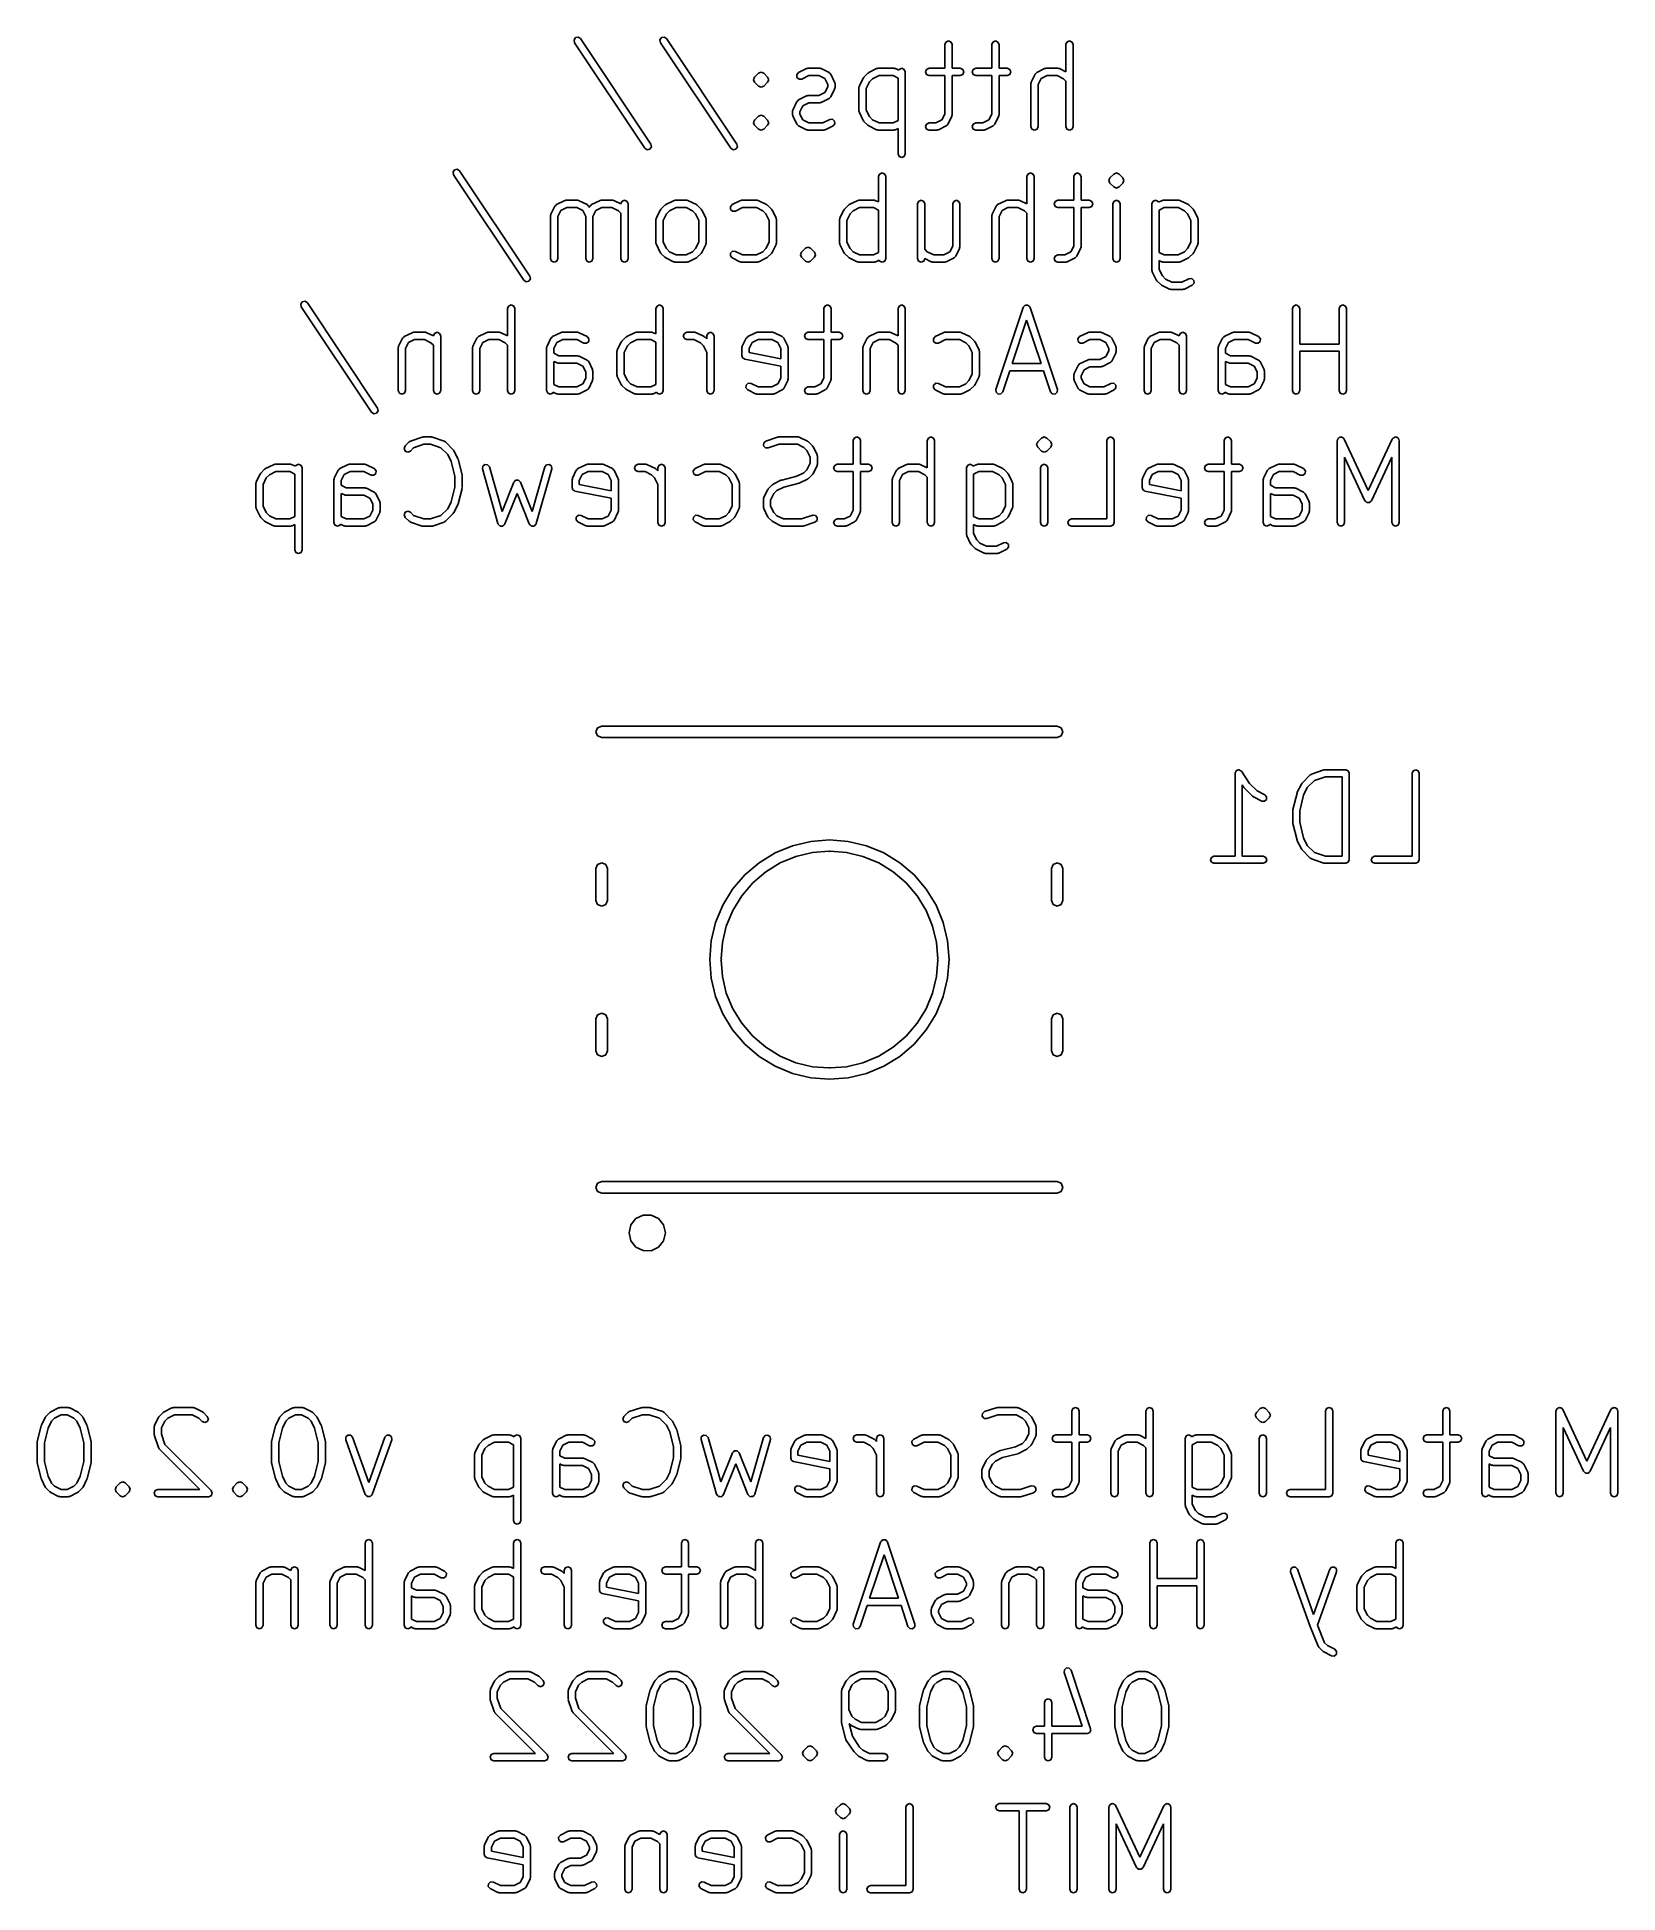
# Model space of a CAD drawing. Extents: x -8.7 to 8.7, y -10.2 to 10.1.
import ezdxf

# ---------------------------------------------------------------- set-up
doc = ezdxf.new("R2010")
doc.units = 0
doc.layers.add('BLACK', color=7, linetype='CONTINUOUS')

msp = doc.modelspace()

# ---------------------------------------------------------------- linework, layer by layer
at = {"layer": 'BLACK', "linetype": 'CONTINUOUS'}
for p, q in [((-2.80351, 10.0936), (-2.78647, 10.119)), ((-2.79757, 10.0635), (-2.80351, 10.0936)), ((-2.02614, 8.90638), (-2.79757, 10.0635)), ((-2.78647, 10.119), (-2.75644, 10.1249)), ((-2.75644, 10.1249), (-2.731, 10.1079)), ((-2.731, 10.1079), (-1.95957, 8.95076)), ((-1.86065, 10.0936), (-1.84362, 10.119)), ((-1.85471, 10.0635), (-1.86065, 10.0936)), ((-1.08328, 8.90638), (-1.85471, 10.0635)), ((-1.84362, 10.119), (-1.81358, 10.1249)), ((-1.81358, 10.1249), (-1.78815, 10.1079)), ((-1.78815, 10.1079), (-1.01672, 8.95076)), ((1.26714, 10.0429), (1.27886, 10.0711)), ((1.26714, 9.78286), (1.26714, 10.0429)), ((1.27886, 10.0711), (1.30714, 10.0829)), ((1.30714, 10.0829), (1.33543, 10.0711)), ((1.33543, 10.0711), (1.34714, 10.0429)), ((1.34714, 10.0429), (1.34714, 9.78286)), ((1.78143, 10.0429), (1.79314, 10.0711)), ((1.78143, 9.78286), (1.78143, 10.0429)), ((1.79314, 10.0711), (1.82143, 10.0829)), ((1.82143, 10.0829), (1.84971, 10.0711)), ((1.84971, 10.0711), (1.86143, 10.0429)), ((1.86143, 10.0429), (1.86143, 9.78286)), ((2.59571, 10.0429), (2.60743, 10.0711)), ((2.59571, 9.74329), (2.59571, 10.0429)), ((2.60743, 10.0711), (2.63571, 10.0829)), ((2.63571, 10.0829), (2.664, 10.0711)), ((2.664, 10.0711), (2.67571, 10.0429)), ((2.67571, 10.0429), (2.67571, 9.14286)), ((-0.339317, 9.73578), (-0.253603, 9.77863)), ((-0.253603, 9.77863), (-0.244316, 9.77929)), ((-0.244316, 9.77929), (-0.235714, 9.78286)), ((-0.235714, 9.78286), (-0.107142, 9.78286)), ((-0.107142, 9.78286), (-0.09854, 9.77929)), ((-0.09854, 9.77929), (-0.089253, 9.77863)), ((-0.089253, 9.77863), (-0.00354, 9.73578)), ((0.432111, 9.73578), (0.517826, 9.77863)), ((0.517826, 9.77863), (0.527112, 9.77929)), ((0.527112, 9.77929), (0.535714, 9.78286)), ((0.535714, 9.78286), (0.707142, 9.78286)), ((0.707142, 9.78286), (0.715744, 9.77929)), ((0.715744, 9.77929), (0.72503, 9.77863)), ((0.72503, 9.77863), (0.76036, 9.76097)), ((0.764573, 9.77114), (0.792857, 9.78286)), ((0.792857, 9.78286), (0.821141, 9.77114)), ((1.06457, 9.77114), (1.09286, 9.78286)), ((1.09286, 9.78286), (1.26714, 9.78286)), ((1.34714, 9.78286), (1.43571, 9.78286)), ((1.43571, 9.78286), (1.464, 9.77114)), ((1.57886, 9.77114), (1.60714, 9.78286)), ((1.60714, 9.78286), (1.78143, 9.78286)), ((1.86143, 9.78286), (1.95, 9.78286)), ((1.95, 9.78286), (1.97828, 9.77114)), ((2.27497, 9.73578), (2.36068, 9.77863)), ((2.36068, 9.77863), (2.36997, 9.77929)), ((2.36997, 9.77929), (2.37857, 9.78286)), ((2.37857, 9.78286), (2.50714, 9.78286)), ((2.50714, 9.78286), (2.51574, 9.77929)), ((2.51574, 9.77929), (2.52503, 9.77863)), ((2.52503, 9.77863), (2.59571, 9.74329)), ((-0.832857, 9.65714), (-0.821142, 9.68543)), ((-0.821141, 9.62886), (-0.832857, 9.65714)), ((-0.821142, 9.68543), (-0.778284, 9.72828)), ((-0.821139, 9.62886), (-0.821141, 9.62886)), ((-0.778286, 9.586), (-0.821139, 9.62886)), ((-0.778285, 9.586), (-0.778286, 9.586)), ((-0.75, 9.57428), (-0.778285, 9.586)), ((-0.778284, 9.72828), (-0.75, 9.74)), ((-0.75, 9.74), (-0.721716, 9.72828)), ((-0.721716, 9.586), (-0.75, 9.57428)), ((-0.721716, 9.72828), (-0.721715, 9.72828)), ((-0.721715, 9.72828), (-0.721716, 9.72828)), ((-0.721716, 9.72828), (-0.678858, 9.68543)), ((-0.678858, 9.62886), (-0.721716, 9.586)), ((-0.678858, 9.68543), (-0.678858, 9.68543)), ((-0.678858, 9.68543), (-0.678857, 9.68543)), ((-0.667142, 9.65714), (-0.678858, 9.62886)), ((-0.678857, 9.68543), (-0.667142, 9.65714)), ((-0.359375, 9.71265), (-0.339317, 9.73578)), ((-0.357205, 9.68211), (-0.359375, 9.71265)), ((-0.334077, 9.66205), (-0.357205, 9.68211)), ((-0.303539, 9.66422), (-0.334077, 9.66205)), ((-0.226272, 9.70286), (-0.303539, 9.66422)), ((-0.116585, 9.70286), (-0.226272, 9.70286)), ((-0.051242, 9.67019), (-0.116585, 9.70286)), ((-0.018572, 9.60484), (-0.051242, 9.67019)), ((-0.051242, 9.51553), (-0.018572, 9.58087)), ((-0.018572, 9.58087), (-0.018572, 9.60484)), ((-0.00354, 9.73578), (0.004768, 9.7262)), ((0.004768, 9.7262), (0.014349, 9.71789)), ((0.014349, 9.71789), (0.057206, 9.63217)), ((0.057206, 9.63217), (0.057866, 9.62289)), ((0.057866, 9.62289), (0.061428, 9.61428)), ((0.061428, 9.61428), (0.061428, 9.57143)), ((0.324285, 9.57143), (0.327848, 9.58003)), ((0.327848, 9.58003), (0.328508, 9.58932)), ((0.328508, 9.58932), (0.371365, 9.67503)), ((0.371365, 9.67503), (0.376337, 9.67934)), ((0.376337, 9.67934), (0.378857, 9.68543)), ((0.378857, 9.68543), (0.421715, 9.72828)), ((0.440016, 9.63345), (0.404285, 9.56198)), ((0.421715, 9.72828), (0.427797, 9.7308)), ((0.427797, 9.7308), (0.432111, 9.73578)), ((0.473695, 9.66713), (0.440016, 9.63345)), ((0.545156, 9.70286), (0.473695, 9.66713)), ((0.6977, 9.70286), (0.545156, 9.70286)), ((0.752857, 9.67528), (0.6977, 9.70286)), ((0.752857, 9.21044), (0.752857, 9.67528)), ((0.76036, 9.76097), (0.764573, 9.77114)), ((0.821141, 9.77114), (0.832857, 9.74286)), ((0.832857, 9.74286), (0.832857, 8.84286)), ((1.05286, 9.74286), (1.06457, 9.77114)), ((1.06457, 9.71457), (1.05286, 9.74286)), ((1.09286, 9.70286), (1.06457, 9.71457)), ((1.26714, 9.70286), (1.09286, 9.70286)), ((1.26714, 9.28087), (1.26714, 9.70286)), ((1.43571, 9.70286), (1.34714, 9.70286)), ((1.34714, 9.70286), (1.34714, 9.27143)), ((1.464, 9.71457), (1.43571, 9.70286)), ((1.464, 9.77114), (1.47571, 9.74286)), ((1.47571, 9.74286), (1.464, 9.71457)), ((1.56714, 9.74286), (1.57886, 9.77114)), ((1.57886, 9.71457), (1.56714, 9.74286)), ((1.60714, 9.70286), (1.57886, 9.71457)), ((1.78143, 9.70286), (1.60714, 9.70286)), ((1.78143, 9.28087), (1.78143, 9.70286)), ((1.95, 9.70286), (1.86143, 9.70286)), ((1.86143, 9.70286), (1.86143, 9.27143)), ((1.97828, 9.71457), (1.95, 9.70286)), ((1.97828, 9.77114), (1.99, 9.74286)), ((1.99, 9.74286), (1.97828, 9.71457)), ((2.21, 9.61428), (2.21356, 9.62289)), ((2.21, 9.14286), (2.21, 9.61428)), ((2.21356, 9.62289), (2.21422, 9.63217)), ((2.21422, 9.63217), (2.25708, 9.71789)), ((2.25708, 9.71789), (2.26666, 9.72619)), ((2.26666, 9.72619), (2.27497, 9.73578)), ((2.32267, 9.67019), (2.29, 9.60484)), ((2.29, 9.60484), (2.29, 9.14286)), ((2.38801, 9.70286), (2.32267, 9.67019)), ((2.4977, 9.70286), (2.38801, 9.70286)), ((2.56916, 9.66713), (2.4977, 9.70286)), ((2.59571, 9.64057), (2.56916, 9.66713)), ((2.59571, 9.14286), (2.59571, 9.64057)), ((-0.400062, 9.33217), (-0.357205, 9.41789)), ((-0.357205, 9.41789), (-0.347627, 9.42619)), ((-0.347627, 9.42619), (-0.339317, 9.43578)), ((-0.339317, 9.43578), (-0.253603, 9.47863)), ((-0.291614, 9.37018), (-0.324285, 9.30484)), ((-0.226272, 9.40286), (-0.291614, 9.37018)), ((-0.253603, 9.47863), (-0.244316, 9.47929)), ((-0.244316, 9.47929), (-0.235714, 9.48286)), ((-0.235714, 9.48286), (-0.116585, 9.48286)), ((-0.107142, 9.40286), (-0.226272, 9.40286)), ((-0.116585, 9.48286), (-0.051242, 9.51553)), ((-0.09854, 9.40642), (-0.107142, 9.40286)), ((-0.089253, 9.40708), (-0.09854, 9.40642)), ((-0.00354, 9.44994), (-0.089253, 9.40708)), ((0.004769, 9.45952), (-0.00354, 9.44994)), ((0.014349, 9.46783), (0.004769, 9.45952)), ((0.057205, 9.55354), (0.014349, 9.46783)), ((0.057865, 9.56283), (0.057205, 9.55354)), ((0.061428, 9.57143), (0.057865, 9.56283)), ((0.324285, 9.31428), (0.324285, 9.57143)), ((0.404285, 9.56198), (0.404285, 9.32373)), ((-0.832857, 9.18571), (-0.821141, 9.214)), ((-0.821141, 9.15743), (-0.832857, 9.18571)), ((-0.821141, 9.214), (-0.778286, 9.25685)), ((-0.778286, 9.25685), (-0.778285, 9.25685)), ((-0.778285, 9.25685), (-0.75, 9.26857)), ((-0.75, 9.26857), (-0.721716, 9.25686)), ((-0.721716, 9.25686), (-0.678859, 9.214)), ((-0.678859, 9.214), (-0.678857, 9.214)), ((-0.678857, 9.214), (-0.669176, 9.19062)), ((-0.667142, 9.18571), (-0.678857, 9.15743)), ((-0.669176, 9.19062), (-0.667142, 9.18571)), ((-0.404285, 9.31428), (-0.400722, 9.32289)), ((-0.404285, 9.27143), (-0.404285, 9.31428)), ((-0.400722, 9.26283), (-0.404285, 9.27143)), ((-0.400722, 9.32289), (-0.400062, 9.33217)), ((-0.400062, 9.25354), (-0.400722, 9.26283)), ((-0.357205, 9.16783), (-0.400062, 9.25354)), ((-0.347627, 9.15952), (-0.357205, 9.16783)), ((-0.324285, 9.30484), (-0.324285, 9.28087)), ((-0.324285, 9.28087), (-0.291614, 9.21553)), ((-0.291614, 9.21553), (-0.226272, 9.18286)), ((-0.226272, 9.18286), (-0.073728, 9.18286)), ((-0.073728, 9.18286), (0.003539, 9.22149)), ((0.003539, 9.22149), (0.034077, 9.22366)), ((0.034077, 9.22366), (0.057205, 9.2036)), ((0.059375, 9.17306), (0.039316, 9.14994)), ((0.057205, 9.2036), (0.059375, 9.17306)), ((0.327848, 9.30568), (0.324285, 9.31428)), ((0.328508, 9.2964), (0.327848, 9.30568)), ((0.371365, 9.21068), (0.328508, 9.2964)), ((0.376338, 9.20637), (0.371365, 9.21068)), ((0.378858, 9.20029), (0.376338, 9.20637)), ((0.421715, 9.15743), (0.378858, 9.20029)), ((0.404285, 9.32373), (0.440017, 9.25226)), ((0.440017, 9.25226), (0.473693, 9.21859)), ((0.473693, 9.21859), (0.545156, 9.18286)), ((0.545156, 9.18286), (0.6977, 9.18286)), ((0.6977, 9.18286), (0.752857, 9.21044)), ((1.05286, 9.14286), (1.06457, 9.17114)), ((1.06457, 9.17114), (1.09286, 9.18286)), ((1.09286, 9.18286), (1.16913, 9.18286)), ((1.16913, 9.18286), (1.23447, 9.21553)), ((1.23447, 9.21553), (1.26714, 9.28087)), ((1.30006, 9.16782), (1.29048, 9.15951)), ((1.34292, 9.25354), (1.30006, 9.16782)), ((1.34358, 9.26283), (1.34292, 9.25354)), ((1.34714, 9.27143), (1.34358, 9.26283)), ((1.56714, 9.14286), (1.57886, 9.17114)), ((1.57886, 9.17114), (1.60714, 9.18286)), ((1.60714, 9.18286), (1.68341, 9.18286)), ((1.68341, 9.18286), (1.74876, 9.21553)), ((1.74876, 9.21553), (1.78143, 9.28087)), ((1.81435, 9.16782), (1.80477, 9.15951)), ((1.8572, 9.25354), (1.81435, 9.16782)), ((1.85786, 9.26283), (1.8572, 9.25354)), ((1.86143, 9.27143), (1.85786, 9.26283)), ((-0.778286, 9.11458), (-0.821141, 9.15743)), ((-0.778285, 9.11457), (-0.778286, 9.11458)), ((-0.75, 9.10286), (-0.778285, 9.11457)), ((-0.721716, 9.11457), (-0.75, 9.10286)), ((-0.678859, 9.15743), (-0.721716, 9.11457)), ((-0.678857, 9.15743), (-0.678859, 9.15743)), ((-0.339317, 9.14994), (-0.347627, 9.15952)), ((-0.253603, 9.10708), (-0.339317, 9.14994)), ((-0.244316, 9.10642), (-0.253603, 9.10708)), ((-0.235714, 9.10286), (-0.244316, 9.10642)), ((-0.064285, 9.10286), (-0.235714, 9.10286)), ((-0.055683, 9.10642), (-0.064285, 9.10286)), ((-0.046396, 9.10708), (-0.055683, 9.10642)), ((0.039316, 9.14994), (-0.046396, 9.10708)), ((0.427797, 9.15491), (0.421715, 9.15743)), ((0.432111, 9.14994), (0.427797, 9.15491)), ((0.517826, 9.10708), (0.432111, 9.14994)), ((0.527112, 9.10642), (0.517826, 9.10708)), ((0.535714, 9.10286), (0.527112, 9.10642)), ((0.707142, 9.10286), (0.535714, 9.10286)), ((0.715744, 9.10642), (0.707142, 9.10286)), ((0.72503, 9.10708), (0.715744, 9.10642)), ((0.752857, 9.12099), (0.72503, 9.10708)), ((0.752857, 8.84286), (0.752857, 9.12099)), ((1.06457, 9.11457), (1.05286, 9.14286)), ((1.09286, 9.10286), (1.06457, 9.11457)), ((1.17857, 9.10286), (1.09286, 9.10286)), ((1.18717, 9.10642), (1.17857, 9.10286)), ((1.19646, 9.10708), (1.18717, 9.10642)), ((1.28217, 9.14994), (1.19646, 9.10708)), ((1.29048, 9.15951), (1.28217, 9.14994)), ((1.57886, 9.11457), (1.56714, 9.14286)), ((1.60714, 9.10286), (1.57886, 9.11457)), ((1.69286, 9.10286), (1.60714, 9.10286)), ((1.70146, 9.10642), (1.69286, 9.10286)), ((1.71075, 9.10708), (1.70146, 9.10642)), ((1.79646, 9.14994), (1.71075, 9.10708)), ((1.80477, 9.15951), (1.79646, 9.14994)), ((2.22172, 9.11457), (2.21, 9.14286)), ((2.25, 9.10286), (2.22172, 9.11457)), ((2.27828, 9.11457), (2.25, 9.10286)), ((2.29, 9.14286), (2.27828, 9.11457)), ((2.60743, 9.11457), (2.59571, 9.14286)), ((2.63571, 9.10286), (2.60743, 9.11457)), ((2.664, 9.11457), (2.63571, 9.10286)), ((2.67571, 9.14286), (2.664, 9.11457)), ((-2.0007, 8.88935), (-2.02614, 8.90638)), ((-1.97067, 8.89529), (-2.0007, 8.88935)), ((-1.95363, 8.92073), (-1.97067, 8.89529)), ((-1.95957, 8.95076), (-1.95363, 8.92073)), ((-1.05784, 8.88935), (-1.08328, 8.90638)), ((-1.02781, 8.89529), (-1.05784, 8.88935)), ((-1.01078, 8.92073), (-1.02781, 8.89529)), ((-1.01672, 8.95076), (-1.01078, 8.92073)), ((0.764573, 8.81457), (0.752857, 8.84286)), ((0.792857, 8.80286), (0.764573, 8.81457)), ((0.821141, 8.81457), (0.792857, 8.80286)), ((0.832857, 8.84286), (0.821141, 8.81457)), ((-4.13208, 8.64456), (-4.11504, 8.67)), ((-4.12614, 8.61453), (-4.13208, 8.64456)), ((-3.35471, 7.45738), (-4.12614, 8.61453)), ((-4.11504, 8.67), (-4.08501, 8.67594)), ((-4.08501, 8.67594), (-4.05957, 8.6589)), ((-4.05957, 8.6589), (-3.28815, 7.50176)), ((0.538571, 8.59386), (0.550287, 8.62214)), ((0.538571, 8.31572), (0.538571, 8.59386)), ((0.550287, 8.62214), (0.578571, 8.63386)), ((0.578571, 8.63386), (0.606855, 8.62214)), ((0.606855, 8.62214), (0.618571, 8.59386)), ((0.618571, 8.59386), (0.618571, 7.69386)), ((2.16714, 8.59386), (2.17886, 8.62214)), ((2.16714, 8.29429), (2.16714, 8.59386)), ((2.17886, 8.62214), (2.20714, 8.63386)), ((2.20714, 8.63386), (2.23543, 8.62214)), ((2.23543, 8.62214), (2.24714, 8.59386)), ((2.24714, 8.59386), (2.24714, 7.69386)), ((2.68143, 8.59386), (2.69314, 8.62214)), ((2.68143, 8.33386), (2.68143, 8.59386)), ((2.69314, 8.62214), (2.72143, 8.63386)), ((2.72143, 8.63386), (2.74971, 8.62214)), ((2.74971, 8.62214), (2.76143, 8.59386)), ((2.76143, 8.59386), (2.76143, 8.33386)), ((3.06714, 8.551), (3.07886, 8.57929)), ((3.07886, 8.57929), (3.12171, 8.62214)), ((3.07886, 8.57929), (3.07886, 8.57929)), ((3.12171, 8.62214), (3.15, 8.63386)), ((3.12171, 8.62214), (3.12171, 8.62214)), ((3.15, 8.63386), (3.17828, 8.62214)), ((3.17828, 8.62214), (3.22114, 8.57928)), ((3.22114, 8.57928), (3.23286, 8.551)), ((3.07886, 8.52272), (3.06714, 8.551)), ((3.12172, 8.47986), (3.07886, 8.52272)), ((3.15, 8.46814), (3.12172, 8.47986)), ((3.17828, 8.47986), (3.15, 8.46814)), ((3.22114, 8.52271), (3.17828, 8.47986)), ((3.17828, 8.47986), (3.17828, 8.47986)), ((3.23286, 8.551), (3.22114, 8.52272)), ((3.22114, 8.52272), (3.22114, 8.52272)), ((3.22114, 8.52272), (3.22114, 8.52271)), ((-3.06143, 8.16528), (-3.05787, 8.17389)), ((-3.06143, 7.69386), (-3.06143, 8.16528)), ((-3.05787, 8.17389), (-3.0572, 8.18317)), ((-3.0572, 8.18317), (-3.01435, 8.26889)), ((-3.01435, 8.26889), (-3.00477, 8.27719)), ((-3.00477, 8.27719), (-2.99646, 8.28678)), ((-2.99646, 8.28678), (-2.91075, 8.32963)), ((-2.94876, 8.22119), (-2.98143, 8.15584)), ((-2.98143, 8.15584), (-2.98143, 7.69386)), ((-2.88341, 8.25386), (-2.94876, 8.22119)), ((-2.91075, 8.32963), (-2.90146, 8.33029)), ((-2.90146, 8.33029), (-2.89286, 8.33386)), ((-2.89286, 8.33386), (-2.76428, 8.33386)), ((-2.77373, 8.25386), (-2.88341, 8.25386)), ((-2.70838, 8.22119), (-2.77373, 8.25386)), ((-2.76428, 8.33386), (-2.75568, 8.33029)), ((-2.75568, 8.33029), (-2.7464, 8.32963)), ((-2.7464, 8.32963), (-2.66068, 8.28678)), ((-2.67571, 8.15584), (-2.70838, 8.22119)), ((-2.67571, 7.69386), (-2.67571, 8.15584)), ((-2.66068, 8.28678), (-2.65237, 8.2772)), ((-2.65237, 8.2772), (-2.64279, 8.26889)), ((-2.64279, 8.26889), (-2.63571, 8.25473)), ((-2.63571, 8.25473), (-2.62863, 8.26889)), ((-2.62863, 8.26889), (-2.61905, 8.2772)), ((-2.61905, 8.2772), (-2.61075, 8.28678)), ((-2.61075, 8.28678), (-2.52503, 8.32963)), ((-2.56304, 8.22119), (-2.59571, 8.15584)), ((-2.59571, 8.15584), (-2.59571, 7.69386)), ((-2.4977, 8.25386), (-2.56304, 8.22119)), ((-2.52503, 8.32963), (-2.51574, 8.33029)), ((-2.51574, 8.33029), (-2.50714, 8.33386)), ((-2.50714, 8.33386), (-2.37857, 8.33386)), ((-2.38801, 8.25386), (-2.4977, 8.25386)), ((-2.31655, 8.21813), (-2.38801, 8.25386)), ((-2.37857, 8.33386), (-2.36997, 8.33029)), ((-2.36997, 8.33029), (-2.36068, 8.32963)), ((-2.36068, 8.32963), (-2.28985, 8.29422)), ((-2.29, 8.19157), (-2.31655, 8.21813)), ((-2.29, 7.69386), (-2.29, 8.19157)), ((-2.28985, 8.29422), (-2.27828, 8.32214)), ((-2.27828, 8.32214), (-2.25, 8.33386)), ((-2.25, 8.33386), (-2.22172, 8.32214)), ((-2.22172, 8.32214), (-2.21, 8.29386)), ((-2.21, 8.29386), (-2.21, 7.69386)), ((-1.90006, 8.14032), (-1.8572, 8.22603)), ((-1.8572, 8.22603), (-1.85223, 8.23034)), ((-1.85223, 8.23034), (-1.84971, 8.23643)), ((-1.84971, 8.23643), (-1.80685, 8.27928)), ((-1.78855, 8.18445), (-1.82428, 8.11299)), ((-1.80685, 8.27928), (-1.80077, 8.2818)), ((-1.80077, 8.2818), (-1.79646, 8.28678)), ((-1.79646, 8.28678), (-1.71075, 8.32963)), ((-1.75488, 8.21813), (-1.78855, 8.18445)), ((-1.68341, 8.25386), (-1.75488, 8.21813)), ((-1.71075, 8.32963), (-1.70146, 8.33029)), ((-1.70146, 8.33029), (-1.69286, 8.33386)), ((-1.69286, 8.33386), (-1.56428, 8.33386)), ((-1.57373, 8.25386), (-1.68341, 8.25386)), ((-1.50227, 8.21813), (-1.57373, 8.25386)), ((-1.56428, 8.33386), (-1.55568, 8.33029)), ((-1.55568, 8.33029), (-1.5464, 8.32963)), ((-1.5464, 8.32963), (-1.46068, 8.28678)), ((-1.46859, 8.18445), (-1.50227, 8.21813)), ((-1.43286, 8.11299), (-1.46859, 8.18445)), ((-1.46068, 8.28678), (-1.45637, 8.2818)), ((-1.45637, 8.2818), (-1.45029, 8.27928)), ((-1.45029, 8.27928), (-1.40743, 8.23643)), ((-1.40743, 8.23643), (-1.40491, 8.23034)), ((-1.40491, 8.23034), (-1.39994, 8.22603)), ((-1.39994, 8.22603), (-1.35708, 8.14032)), ((-1.08795, 8.26365), (-1.06789, 8.28678)), ((-1.08578, 8.23311), (-1.08795, 8.26365)), ((-1.06265, 8.21305), (-1.08578, 8.23311)), ((-1.06789, 8.28678), (-0.982173, 8.32963)), ((-1.03211, 8.21522), (-1.06265, 8.21305)), ((-0.954843, 8.25386), (-1.03211, 8.21522)), ((-0.982173, 8.32963), (-0.972887, 8.33029)), ((-0.972887, 8.33029), (-0.964285, 8.33386)), ((-0.964285, 8.33386), (-0.792857, 8.33386)), ((-0.802299, 8.25386), (-0.954843, 8.25386)), ((-0.730838, 8.21813), (-0.802299, 8.25386)), ((-0.792857, 8.33386), (-0.784255, 8.33029)), ((-0.784255, 8.33029), (-0.774969, 8.32963)), ((-0.774969, 8.32963), (-0.689254, 8.28678)), ((-0.69716, 8.18445), (-0.730838, 8.21813)), ((-0.661428, 8.11299), (-0.69716, 8.18445)), ((-0.689254, 8.28678), (-0.684941, 8.2818)), ((-0.684941, 8.2818), (-0.678857, 8.27928)), ((-0.678857, 8.27928), (-0.636, 8.23643)), ((-0.636, 8.23643), (-0.633481, 8.23034)), ((-0.633481, 8.23034), (-0.628508, 8.22603)), ((-0.628508, 8.22603), (-0.585651, 8.14032)), ((0.114222, 8.14032), (0.15708, 8.22603)), ((0.15708, 8.22603), (0.162053, 8.23034)), ((0.162053, 8.23034), (0.164572, 8.23643)), ((0.164572, 8.23643), (0.20743, 8.27928)), ((0.225731, 8.18445), (0.189999, 8.11299)), ((0.20743, 8.27928), (0.213511, 8.2818)), ((0.213511, 8.2818), (0.217825, 8.28678)), ((0.217825, 8.28678), (0.303539, 8.32963)), ((0.259409, 8.21813), (0.225731, 8.18445)), ((0.33087, 8.25386), (0.259409, 8.21813)), ((0.303539, 8.32963), (0.312826, 8.33029)), ((0.312826, 8.33029), (0.321428, 8.33386)), ((0.321428, 8.33386), (0.492857, 8.33386)), ((0.483414, 8.25386), (0.33087, 8.25386)), ((0.538571, 8.22628), (0.483414, 8.25386)), ((0.492857, 8.33386), (0.501459, 8.33029)), ((0.501459, 8.33029), (0.510746, 8.32963)), ((0.510746, 8.32963), (0.538571, 8.31572)), ((0.538571, 7.76144), (0.538571, 8.22628)), ((0.967142, 8.29386), (0.978858, 8.32214)), ((0.967142, 7.69386), (0.967142, 8.29386)), ((0.978858, 8.32214), (1.00714, 8.33386)), ((1.00714, 8.33386), (1.03543, 8.32214)), ((1.03543, 8.32214), (1.04714, 8.29386)), ((1.04714, 8.29386), (1.04714, 7.79614)), ((1.35286, 8.29386), (1.36457, 8.32214)), ((1.35286, 7.83187), (1.35286, 8.29386)), ((1.36457, 8.32214), (1.39286, 8.33386)), ((1.39286, 8.33386), (1.42114, 8.32214)), ((1.42114, 8.32214), (1.43286, 8.29386)), ((1.43286, 8.29386), (1.43286, 7.82243)), ((1.78143, 8.16528), (1.78499, 8.17389)), ((1.78143, 7.69386), (1.78143, 8.16528)), ((1.78499, 8.17389), (1.78565, 8.18317)), ((1.78565, 8.18317), (1.82851, 8.26889)), ((1.82851, 8.26889), (1.83809, 8.27719)), ((1.83809, 8.27719), (1.8464, 8.28678)), ((1.8464, 8.28678), (1.93211, 8.32963)), ((1.8941, 8.22119), (1.86143, 8.15584)), ((1.86143, 8.15584), (1.86143, 7.69386)), ((1.95944, 8.25386), (1.8941, 8.22119)), ((1.93211, 8.32963), (1.9414, 8.33029)), ((1.9414, 8.33029), (1.95, 8.33386)), ((1.95, 8.33386), (2.07857, 8.33386)), ((2.06913, 8.25386), (1.95944, 8.25386)), ((2.14059, 8.21813), (2.06913, 8.25386)), ((2.07857, 8.33386), (2.08717, 8.33029)), ((2.08717, 8.33029), (2.09646, 8.32963)), ((2.09646, 8.32963), (2.16714, 8.29429)), ((2.16714, 8.19157), (2.14059, 8.21813)), ((2.16714, 7.69386), (2.16714, 8.19157)), ((2.46714, 8.29386), (2.47886, 8.32214)), ((2.47886, 8.26557), (2.46714, 8.29386)), ((2.47886, 8.32214), (2.50714, 8.33386)), ((2.50714, 8.25386), (2.47886, 8.26557)), ((2.50714, 8.33386), (2.68143, 8.33386)), ((2.68143, 8.25386), (2.50714, 8.25386)), ((2.68143, 7.83187), (2.68143, 8.25386)), ((2.76143, 8.33386), (2.85, 8.33386)), ((2.85, 8.25386), (2.76143, 8.25386)), ((2.76143, 8.25386), (2.76143, 7.82243)), ((2.85, 8.33386), (2.87828, 8.32214)), ((2.87828, 8.26557), (2.85, 8.25386)), ((2.87828, 8.32214), (2.89, 8.29386)), ((2.89, 8.29386), (2.87828, 8.26557)), ((3.11, 8.29386), (3.12172, 8.32214)), ((3.11, 7.69386), (3.11, 8.29386)), ((3.12172, 8.32214), (3.15, 8.33386)), ((3.15, 8.33386), (3.17828, 8.32214)), ((3.17828, 8.32214), (3.19, 8.29386)), ((3.19, 8.29386), (3.19, 7.69386)), ((3.53857, 8.29386), (3.55029, 8.32214)), ((3.53857, 7.56528), (3.53857, 8.29386)), ((3.55029, 8.32214), (3.57857, 8.33386)), ((3.57857, 8.33386), (3.60685, 8.32214)), ((3.60685, 8.32214), (3.61107, 8.31197)), ((3.61107, 8.31197), (3.6464, 8.32963)), ((3.67373, 8.25386), (3.61857, 8.22628)), ((3.61857, 8.22628), (3.61857, 7.76143)), ((3.6464, 8.32963), (3.65568, 8.33029)), ((3.65568, 8.33029), (3.66429, 8.33386)), ((3.66429, 8.33386), (3.83571, 8.33386)), ((3.82627, 8.25386), (3.67373, 8.25386)), ((3.89773, 8.21813), (3.82627, 8.25386)), ((3.83571, 8.33386), (3.84432, 8.33029)), ((3.84432, 8.33029), (3.8536, 8.32963)), ((3.8536, 8.32963), (3.93932, 8.28678)), ((3.93141, 8.18445), (3.89773, 8.21813)), ((3.96714, 8.11299), (3.93141, 8.18445)), ((3.93932, 8.28678), (3.94363, 8.2818)), ((3.94363, 8.2818), (3.94971, 8.27928)), ((3.94971, 8.27928), (3.99257, 8.23643)), ((3.99257, 8.23643), (3.99509, 8.23034)), ((3.99509, 8.23034), (4.00006, 8.22603)), ((4.00006, 8.22603), (4.04292, 8.14032)), ((-1.90429, 8.12243), (-1.90072, 8.13103)), ((-1.90429, 7.86529), (-1.90429, 8.12243)), ((-1.90072, 8.13103), (-1.90006, 8.14032)), ((-1.82428, 8.11299), (-1.82428, 7.87473)), ((-1.43286, 7.87473), (-1.43286, 8.11299)), ((-1.35708, 8.14032), (-1.35642, 8.13103)), ((-1.35642, 8.13103), (-1.35286, 8.12243)), ((-1.35286, 8.12243), (-1.35286, 7.86529)), ((-0.661428, 7.87473), (-0.661428, 8.11299)), ((-0.585651, 8.14032), (-0.584991, 8.13103)), ((-0.584991, 8.13103), (-0.581428, 8.12243)), ((-0.581428, 8.12243), (-0.581428, 7.86529)), ((0.109999, 8.12243), (0.113562, 8.13103)), ((0.109999, 7.86529), (0.109999, 8.12243)), ((0.113562, 8.13103), (0.114222, 8.14032)), ((0.189999, 8.11299), (0.189999, 7.87473)), ((3.96714, 7.87473), (3.96714, 8.11299)), ((4.04292, 8.14032), (4.04358, 8.13103)), ((4.04358, 8.13103), (4.04714, 8.12243)), ((4.04714, 8.12243), (4.04714, 7.86529)), ((-1.90072, 7.85668), (-1.90429, 7.86529)), ((-1.90006, 7.8474), (-1.90072, 7.85668)), ((-1.8572, 7.76168), (-1.90006, 7.8474)), ((-1.85223, 7.75737), (-1.8572, 7.76168)), ((-1.84971, 7.75129), (-1.85223, 7.75737)), ((-1.80685, 7.70843), (-1.84971, 7.75129)), ((-1.82428, 7.87473), (-1.78855, 7.80326)), ((-1.78855, 7.80326), (-1.75488, 7.76959)), ((-1.75488, 7.76959), (-1.68341, 7.73386)), ((-1.57373, 7.73386), (-1.50226, 7.76959)), ((-1.50226, 7.76959), (-1.46859, 7.80326)), ((-1.46859, 7.80326), (-1.43286, 7.87473)), ((-1.40743, 7.75129), (-1.45029, 7.70843)), ((-1.40491, 7.75737), (-1.40743, 7.75129)), ((-1.39994, 7.76168), (-1.40491, 7.75737)), ((-1.35708, 7.8474), (-1.39994, 7.76168)), ((-1.35642, 7.85668), (-1.35708, 7.8474)), ((-1.35286, 7.86529), (-1.35642, 7.85668)), ((-1.08795, 7.72406), (-1.08578, 7.7546)), ((-1.08578, 7.7546), (-1.06265, 7.77466)), ((-1.06265, 7.77466), (-1.03211, 7.77249)), ((-1.03211, 7.77249), (-0.954843, 7.73386)), ((-0.802299, 7.73386), (-0.730836, 7.76959)), ((-0.730836, 7.76959), (-0.69716, 7.80326)), ((-0.69716, 7.80326), (-0.661428, 7.87473)), ((-0.636001, 7.75129), (-0.678858, 7.70843)), ((-0.633482, 7.75737), (-0.636001, 7.75129)), ((-0.628508, 7.76168), (-0.633482, 7.75737)), ((-0.585651, 7.8474), (-0.628508, 7.76168)), ((-0.584991, 7.85668), (-0.585651, 7.8474)), ((-0.581428, 7.86529), (-0.584991, 7.85668)), ((-0.318571, 7.73671), (-0.306855, 7.765)), ((-0.306855, 7.765), (-0.263998, 7.80785)), ((-0.263998, 7.80785), (-0.235714, 7.81957)), ((-0.235714, 7.81957), (-0.20743, 7.80785)), ((-0.20743, 7.80785), (-0.164573, 7.765)), ((-0.164573, 7.765), (-0.152857, 7.73671)), ((0.113562, 7.85668), (0.109999, 7.86529)), ((0.114222, 7.8474), (0.113562, 7.85668)), ((0.15708, 7.76168), (0.114222, 7.8474)), ((0.162054, 7.75737), (0.15708, 7.76168)), ((0.164573, 7.75129), (0.162054, 7.75737)), ((0.20743, 7.70843), (0.164573, 7.75129)), ((0.189999, 7.87473), (0.225732, 7.80326)), ((0.225732, 7.80326), (0.259407, 7.76959)), ((0.259407, 7.76959), (0.33087, 7.73386)), ((0.483414, 7.73386), (0.538571, 7.76144)), ((1.04714, 7.79614), (1.07369, 7.76959)), ((1.07369, 7.76959), (1.14516, 7.73386)), ((1.25484, 7.73386), (1.32018, 7.76653)), ((1.32018, 7.76653), (1.35286, 7.83187)), ((1.42863, 7.80454), (1.38578, 7.71882)), ((1.42929, 7.81383), (1.42863, 7.80454)), ((1.43286, 7.82243), (1.42929, 7.81383)), ((2.58341, 7.73386), (2.64876, 7.76653)), ((2.64876, 7.76653), (2.68143, 7.83187)), ((2.7572, 7.80454), (2.71435, 7.71882)), ((2.75786, 7.81383), (2.7572, 7.80454)), ((2.76143, 7.82243), (2.75786, 7.81383)), ((3.61857, 7.76143), (3.67373, 7.73386)), ((3.82627, 7.73386), (3.89773, 7.76959)), ((3.89773, 7.76959), (3.93141, 7.80326)), ((3.93141, 7.80326), (3.96714, 7.87473)), ((3.99257, 7.75129), (3.94971, 7.70843)), ((3.99509, 7.75737), (3.99257, 7.75129)), ((4.00006, 7.76168), (3.99509, 7.75737)), ((4.04292, 7.8474), (4.00006, 7.76168)), ((4.04358, 7.85668), (4.04292, 7.8474)), ((4.04714, 7.86529), (4.04358, 7.85668)), ((-3.04971, 7.66557), (-3.06143, 7.69386)), ((-3.02143, 7.65386), (-3.04971, 7.66557)), ((-2.99314, 7.66557), (-3.02143, 7.65386)), ((-2.98143, 7.69386), (-2.99314, 7.66557)), ((-2.664, 7.66557), (-2.67571, 7.69386)), ((-2.63571, 7.65386), (-2.664, 7.66557)), ((-2.60743, 7.66557), (-2.63571, 7.65386)), ((-2.59571, 7.69386), (-2.60743, 7.66557)), ((-2.27828, 7.66557), (-2.29, 7.69386)), ((-2.25, 7.65386), (-2.27828, 7.66557)), ((-2.22172, 7.66557), (-2.25, 7.65386)), ((-2.21, 7.69386), (-2.22172, 7.66557)), ((-1.80077, 7.70591), (-1.80685, 7.70843)), ((-1.79646, 7.70094), (-1.80077, 7.70591)), ((-1.71075, 7.65808), (-1.79646, 7.70094)), ((-1.70146, 7.65742), (-1.71075, 7.65808)), ((-1.69286, 7.65386), (-1.70146, 7.65742)), ((-1.56428, 7.65386), (-1.69286, 7.65386)), ((-1.68341, 7.73386), (-1.57373, 7.73386)), ((-1.55568, 7.65742), (-1.56428, 7.65386)), ((-1.5464, 7.65808), (-1.55568, 7.65742)), ((-1.46068, 7.70094), (-1.5464, 7.65808)), ((-1.45637, 7.70591), (-1.46068, 7.70094)), ((-1.45029, 7.70843), (-1.45637, 7.70591)), ((-1.06789, 7.70094), (-1.08795, 7.72406)), ((-0.982173, 7.65808), (-1.06789, 7.70094)), ((-0.972887, 7.65742), (-0.982173, 7.65808)), ((-0.964285, 7.65386), (-0.972887, 7.65742)), ((-0.792857, 7.65386), (-0.964285, 7.65386)), ((-0.954843, 7.73386), (-0.802299, 7.73386)), ((-0.784255, 7.65742), (-0.792857, 7.65386)), ((-0.774969, 7.65808), (-0.784255, 7.65742)), ((-0.689254, 7.70094), (-0.774969, 7.65808)), ((-0.68494, 7.70591), (-0.689254, 7.70094)), ((-0.678858, 7.70843), (-0.68494, 7.70591)), ((-0.306855, 7.70843), (-0.318571, 7.73671)), ((-0.263998, 7.66557), (-0.306855, 7.70843)), ((-0.235714, 7.65386), (-0.263998, 7.66557)), ((-0.20743, 7.66557), (-0.235714, 7.65386)), ((-0.164573, 7.70843), (-0.20743, 7.66557)), ((-0.152857, 7.73671), (-0.164573, 7.70843)), ((0.213511, 7.70591), (0.20743, 7.70843)), ((0.217825, 7.70094), (0.213511, 7.70591)), ((0.303539, 7.65808), (0.217825, 7.70094)), ((0.312826, 7.65742), (0.303539, 7.65808)), ((0.321428, 7.65386), (0.312826, 7.65742)), ((0.492857, 7.65386), (0.321428, 7.65386)), ((0.33087, 7.73386), (0.483414, 7.73386)), ((0.501459, 7.65742), (0.492857, 7.65386)), ((0.510746, 7.65808), (0.501459, 7.65742)), ((0.546074, 7.67574), (0.510746, 7.65808)), ((0.550287, 7.66557), (0.546074, 7.67574)), ((0.578571, 7.65386), (0.550287, 7.66557)), ((0.606855, 7.66557), (0.578571, 7.65386)), ((0.618571, 7.69386), (0.606855, 7.66557)), ((0.978858, 7.66557), (0.967142, 7.69386)), ((1.00714, 7.65386), (0.978858, 7.66557)), ((1.03543, 7.66557), (1.00714, 7.65386)), ((1.04699, 7.6935), (1.03543, 7.66557)), ((1.11783, 7.65808), (1.04699, 7.6935)), ((1.12711, 7.65742), (1.11783, 7.65808)), ((1.13571, 7.65386), (1.12711, 7.65742)), ((1.26428, 7.65386), (1.13571, 7.65386)), ((1.14516, 7.73386), (1.25484, 7.73386)), ((1.27289, 7.65742), (1.26428, 7.65386)), ((1.28217, 7.65808), (1.27289, 7.65742)), ((1.36789, 7.70094), (1.28217, 7.65808)), ((1.37619, 7.71052), (1.36789, 7.70094)), ((1.38578, 7.71882), (1.37619, 7.71052)), ((1.79314, 7.66557), (1.78143, 7.69386)), ((1.82143, 7.65386), (1.79314, 7.66557)), ((1.84971, 7.66557), (1.82143, 7.65386)), ((1.86143, 7.69386), (1.84971, 7.66557)), ((2.17886, 7.66557), (2.16714, 7.69386)), ((2.20714, 7.65386), (2.17886, 7.66557)), ((2.23543, 7.66557), (2.20714, 7.65386)), ((2.24714, 7.69386), (2.23543, 7.66557)), ((2.46714, 7.69386), (2.47886, 7.72214)), ((2.47886, 7.66557), (2.46714, 7.69386)), ((2.47886, 7.72214), (2.50714, 7.73386)), ((2.50714, 7.65386), (2.47886, 7.66557)), ((2.50714, 7.73386), (2.58341, 7.73386)), ((2.59286, 7.65386), (2.50714, 7.65386)), ((2.60146, 7.65742), (2.59286, 7.65386)), ((2.61075, 7.65808), (2.60146, 7.65742)), ((2.69646, 7.70094), (2.61075, 7.65808)), ((2.70477, 7.71052), (2.69646, 7.70094)), ((2.71435, 7.71882), (2.70477, 7.71052)), ((3.12172, 7.66557), (3.11, 7.69386)), ((3.15, 7.65386), (3.12172, 7.66557)), ((3.17828, 7.66557), (3.15, 7.65386)), ((3.19, 7.69386), (3.17828, 7.66557)), ((3.54213, 7.55668), (3.53857, 7.56528)), ((3.54279, 7.5474), (3.54213, 7.55668)), ((3.58565, 7.46168), (3.54279, 7.5474)), ((3.6464, 7.65808), (3.61857, 7.67199)), ((3.61857, 7.67199), (3.61857, 7.57473)), ((3.61857, 7.57473), (3.6543, 7.50326)), ((3.65568, 7.65742), (3.6464, 7.65808)), ((3.66429, 7.65386), (3.65568, 7.65742)), ((3.83571, 7.65386), (3.66429, 7.65386)), ((3.67373, 7.73386), (3.82627, 7.73386)), ((3.84432, 7.65742), (3.83571, 7.65386)), ((3.8536, 7.65808), (3.84432, 7.65742)), ((3.93932, 7.70094), (3.8536, 7.65808)), ((3.94363, 7.70591), (3.93932, 7.70094)), ((3.94971, 7.70843), (3.94363, 7.70591)), ((-3.32927, 7.44035), (-3.35471, 7.45738)), ((-3.29924, 7.44629), (-3.32927, 7.44035)), ((-3.2822, 7.47173), (-3.29924, 7.44629)), ((-3.28815, 7.50176), (-3.2822, 7.47173)), ((3.59062, 7.45737), (3.58565, 7.46168)), ((3.59314, 7.45129), (3.59062, 7.45737)), ((3.636, 7.40843), (3.59314, 7.45129)), ((3.64208, 7.40591), (3.636, 7.40843)), ((3.6464, 7.40094), (3.64208, 7.40591)), ((3.73211, 7.35808), (3.6464, 7.40094)), ((3.6543, 7.50326), (3.68798, 7.46959)), ((3.68798, 7.46959), (3.75944, 7.43386)), ((3.7414, 7.35742), (3.73211, 7.35808)), ((3.75, 7.35386), (3.7414, 7.35742)), ((3.87857, 7.35386), (3.75, 7.35386)), ((3.75944, 7.43386), (3.86913, 7.43386)), ((3.86913, 7.43386), (3.9464, 7.47249)), ((3.88717, 7.35742), (3.87857, 7.35386)), ((3.89646, 7.35808), (3.88717, 7.35742)), ((3.98217, 7.40094), (3.89646, 7.35808)), ((3.9464, 7.47249), (3.97693, 7.47466)), ((3.97693, 7.47466), (4.00006, 7.4546)), ((4.00223, 7.42406), (3.98217, 7.40094)), ((4.00006, 7.4546), (4.00223, 7.42406)), ((-5.80351, 7.19556), (-5.78647, 7.221)), ((-5.79757, 7.16553), (-5.80351, 7.19556)), ((-5.02614, 6.00838), (-5.79757, 7.16553)), ((-5.78647, 7.221), (-5.75644, 7.22694)), ((-5.75644, 7.22694), (-5.731, 7.2099)), ((-5.731, 7.2099), (-4.95958, 6.05276)), ((-3.53286, 7.14486), (-3.52114, 7.17314)), ((-3.53286, 6.84529), (-3.53286, 7.14486)), ((-3.52114, 7.17314), (-3.49286, 7.18486)), ((-3.49286, 7.18486), (-3.46457, 7.17314)), ((-3.46457, 7.17314), (-3.45286, 7.14486)), ((-3.45286, 7.14486), (-3.45286, 6.24486)), ((-1.90429, 7.14486), (-1.89257, 7.17314)), ((-1.90429, 6.86672), (-1.90429, 7.14486)), ((-1.89257, 7.17314), (-1.86428, 7.18486)), ((-1.86428, 7.18486), (-1.836, 7.17314)), ((-1.836, 7.17314), (-1.82428, 7.14486)), ((-1.82428, 7.14486), (-1.82428, 6.24486)), ((-0.061428, 7.14486), (-0.049712, 7.17314)), ((-0.061428, 6.88486), (-0.061428, 7.14486)), ((-0.049712, 7.17314), (-0.021428, 7.18486)), ((-0.021428, 7.18486), (0.006856, 7.17314)), ((0.006856, 7.17314), (0.018572, 7.14486)), ((0.018572, 7.14486), (0.018572, 6.88486)), ((0.752857, 7.14486), (0.764573, 7.17314)), ((0.752857, 6.84529), (0.752857, 7.14486)), ((0.764573, 7.17314), (0.792857, 7.18486)), ((0.792857, 7.18486), (0.821141, 7.17314)), ((0.821141, 7.17314), (0.832857, 7.14486)), ((0.832857, 7.14486), (0.832857, 6.24486)), ((1.82634, 6.25751), (2.12634, 7.15751)), ((2.12634, 7.15751), (2.1283, 7.15976)), ((2.1283, 7.15976), (2.12851, 7.16274)), ((2.12851, 7.16274), (2.13809, 7.17106)), ((2.13809, 7.17106), (2.1464, 7.18063)), ((2.1464, 7.18063), (2.14938, 7.18084)), ((2.14938, 7.18084), (2.15164, 7.1828)), ((2.15164, 7.1828), (2.16429, 7.1819)), ((2.16429, 7.1819), (2.17693, 7.1828)), ((2.17693, 7.1828), (2.17919, 7.18085)), ((2.17919, 7.18085), (2.18217, 7.18063)), ((2.18217, 7.18063), (2.19048, 7.17105)), ((2.19048, 7.17105), (2.20006, 7.16274)), ((2.20006, 7.16274), (2.20027, 7.15976)), ((2.20027, 7.15976), (2.20223, 7.15751)), ((2.20223, 7.15751), (2.50223, 6.25751)), ((5.08143, 7.14486), (5.09314, 7.17314)), ((5.08143, 6.24486), (5.08143, 7.14486)), ((5.09314, 7.17314), (5.12143, 7.18486)), ((5.12143, 7.18486), (5.14971, 7.17314)), ((5.14971, 7.17314), (5.16143, 7.14486)), ((5.16143, 7.14486), (5.16143, 6.75629)), ((5.59571, 7.14486), (5.60743, 7.17314)), ((5.59571, 6.75629), (5.59571, 7.14486)), ((5.60743, 7.17314), (5.63571, 7.18486)), ((5.63571, 7.18486), (5.664, 7.17314)), ((5.664, 7.17314), (5.67571, 7.14486)), ((5.67571, 7.14486), (5.67571, 6.24486)), ((2.16429, 7.01837), (2.0055, 6.542)), ((2.32307, 6.542), (2.16429, 7.01837)), ((-4.73286, 6.71629), (-4.72929, 6.72489)), ((-4.72929, 6.72489), (-4.72863, 6.73417)), ((-4.72863, 6.73417), (-4.68578, 6.81989)), ((-4.68578, 6.81989), (-4.6762, 6.8282)), ((-4.6762, 6.8282), (-4.66789, 6.83778)), ((-4.66789, 6.83778), (-4.58217, 6.88063)), ((-4.62019, 6.77218), (-4.65286, 6.70684)), ((-4.55484, 6.80486), (-4.62019, 6.77218)), ((-4.58217, 6.88063), (-4.57289, 6.88129)), ((-4.57289, 6.88129), (-4.56428, 6.88486)), ((-4.56428, 6.88486), (-4.43571, 6.88486)), ((-4.44516, 6.80486), (-4.55484, 6.80486)), ((-4.37369, 6.76913), (-4.44516, 6.80486)), ((-4.43571, 6.88486), (-4.42711, 6.88129)), ((-4.42711, 6.88129), (-4.41783, 6.88063)), ((-4.41783, 6.88063), (-4.34699, 6.84522)), ((-4.34714, 6.74257), (-4.37369, 6.76913)), ((-4.34714, 6.24486), (-4.34714, 6.74257)), ((-4.34699, 6.84522), (-4.33543, 6.87314)), ((-4.33543, 6.87314), (-4.30714, 6.88486)), ((-4.30714, 6.88486), (-4.27886, 6.87314)), ((-4.27886, 6.87314), (-4.26714, 6.84486)), ((-4.26714, 6.84486), (-4.26714, 6.24486)), ((-3.91857, 6.71629), (-3.91501, 6.72489)), ((-3.91501, 6.72489), (-3.91435, 6.73417)), ((-3.91435, 6.73417), (-3.87149, 6.81989)), ((-3.87149, 6.81989), (-3.86191, 6.8282)), ((-3.86191, 6.8282), (-3.8536, 6.83778)), ((-3.8536, 6.83778), (-3.76789, 6.88063)), ((-3.8059, 6.77219), (-3.83857, 6.70684)), ((-3.74056, 6.80486), (-3.8059, 6.77219)), ((-3.76789, 6.88063), (-3.7586, 6.88129)), ((-3.7586, 6.88129), (-3.75, 6.88486)), ((-3.75, 6.88486), (-3.62143, 6.88486)), ((-3.63087, 6.80486), (-3.74056, 6.80486)), ((-3.55941, 6.76913), (-3.63087, 6.80486)), ((-3.62143, 6.88486), (-3.61283, 6.88129)), ((-3.61283, 6.88129), (-3.60354, 6.88063)), ((-3.60354, 6.88063), (-3.53286, 6.84529)), ((-3.53286, 6.74257), (-3.55941, 6.76913)), ((-3.53286, 6.24486), (-3.53286, 6.74257)), ((-3.10428, 6.71629), (-3.10072, 6.72489)), ((-3.10072, 6.72489), (-3.10006, 6.73417)), ((-3.10006, 6.73417), (-3.0572, 6.81989)), ((-3.0572, 6.81989), (-3.04763, 6.8282)), ((-3.04763, 6.8282), (-3.03932, 6.83778)), ((-3.03932, 6.83778), (-2.9536, 6.88063)), ((-2.99161, 6.77218), (-3.02428, 6.70684)), ((-2.92627, 6.80486), (-2.99161, 6.77218)), ((-2.9536, 6.88063), (-2.94432, 6.88129)), ((-2.94432, 6.88129), (-2.93571, 6.88486)), ((-2.93571, 6.88486), (-2.76428, 6.88486)), ((-2.77373, 6.80486), (-2.92627, 6.80486)), ((-2.69646, 6.76622), (-2.77373, 6.80486)), ((-2.76428, 6.88486), (-2.75568, 6.88129)), ((-2.75568, 6.88129), (-2.7464, 6.88063)), ((-2.7464, 6.88063), (-2.66068, 6.83778)), ((-2.66592, 6.76405), (-2.69646, 6.76622)), ((-2.64279, 6.78411), (-2.66592, 6.76405)), ((-2.66068, 6.83778), (-2.64062, 6.81465)), ((-2.64062, 6.81465), (-2.64279, 6.78411)), ((-2.32863, 6.69132), (-2.28578, 6.77703)), ((-2.28578, 6.77703), (-2.2808, 6.78134)), ((-2.2808, 6.78134), (-2.27828, 6.78743)), ((-2.27828, 6.78743), (-2.23543, 6.83028)), ((-2.21712, 6.73545), (-2.25286, 6.66398)), ((-2.23543, 6.83028), (-2.22934, 6.8328)), ((-2.22934, 6.8328), (-2.22503, 6.83778)), ((-2.22503, 6.83778), (-2.13932, 6.88063)), ((-2.18345, 6.76913), (-2.21712, 6.73545)), ((-2.11199, 6.80486), (-2.18345, 6.76913)), ((-2.13932, 6.88063), (-2.13003, 6.88129)), ((-2.13003, 6.88129), (-2.12143, 6.88486)), ((-2.12143, 6.88486), (-1.95, 6.88486)), ((-1.95944, 6.80486), (-2.11199, 6.80486)), ((-1.90429, 6.77728), (-1.95944, 6.80486)), ((-1.95, 6.88486), (-1.9414, 6.88129)), ((-1.9414, 6.88129), (-1.93211, 6.88063)), ((-1.93211, 6.88063), (-1.90429, 6.86672)), ((-1.90429, 6.31244), (-1.90429, 6.77728)), ((-1.60428, 6.84486), (-1.59257, 6.87314)), ((-1.59257, 6.81657), (-1.60428, 6.84486)), ((-1.59257, 6.87314), (-1.56428, 6.88486)), ((-1.56428, 6.80486), (-1.59257, 6.81657)), ((-1.56428, 6.88486), (-1.47857, 6.88486)), ((-1.48801, 6.80486), (-1.56428, 6.80486)), ((-1.41655, 6.76912), (-1.48801, 6.80486)), ((-1.47857, 6.88486), (-1.46997, 6.88129)), ((-1.46997, 6.88129), (-1.46068, 6.88063)), ((-1.46068, 6.88063), (-1.37497, 6.83778)), ((-1.38287, 6.73545), (-1.41655, 6.76912)), ((-1.34714, 6.66399), (-1.38287, 6.73545)), ((-1.37497, 6.83778), (-1.37065, 6.8328)), ((-1.37065, 6.8328), (-1.36457, 6.83028)), ((-1.36457, 6.83028), (-1.34714, 6.81285)), ((-1.34714, 6.84486), (-1.33543, 6.87314)), ((-1.34714, 6.81285), (-1.34714, 6.84486)), ((-1.33543, 6.87314), (-1.30714, 6.88486)), ((-1.30714, 6.88486), (-1.27886, 6.87314)), ((-1.27886, 6.87314), (-1.26714, 6.84486)), ((-1.26714, 6.84486), (-1.26714, 6.24486)), ((-0.961428, 6.71629), (-0.957865, 6.72489)), ((-0.957865, 6.72489), (-0.957205, 6.73417)), ((-0.957205, 6.73417), (-0.914348, 6.81989)), ((-0.914348, 6.81989), (-0.90477, 6.8282)), ((-0.90477, 6.8282), (-0.89646, 6.83778)), ((-0.89646, 6.83778), (-0.810746, 6.88063)), ((-0.848757, 6.77218), (-0.881428, 6.70684)), ((-0.783415, 6.80486), (-0.848757, 6.77218)), ((-0.810746, 6.88063), (-0.801459, 6.88129)), ((-0.801459, 6.88129), (-0.792857, 6.88486)), ((-0.792857, 6.88486), (-0.621428, 6.88486)), ((-0.630871, 6.80486), (-0.783415, 6.80486)), ((-0.565528, 6.77218), (-0.630871, 6.80486)), ((-0.621428, 6.88486), (-0.612826, 6.88129)), ((-0.612826, 6.88129), (-0.603539, 6.88063)), ((-0.603539, 6.88063), (-0.517826, 6.83778)), ((-0.532857, 6.70684), (-0.565528, 6.77218)), ((-0.517826, 6.83778), (-0.509517, 6.8282)), ((-0.509517, 6.8282), (-0.499937, 6.81989)), ((-0.499937, 6.81989), (-0.45708, 6.73417)), ((-0.45708, 6.73417), (-0.45642, 6.72489)), ((-0.45642, 6.72489), (-0.452857, 6.71629)), ((-0.275714, 6.84486), (-0.263998, 6.87314)), ((-0.263998, 6.81657), (-0.275714, 6.84486)), ((-0.263998, 6.87314), (-0.235714, 6.88486)), ((-0.235714, 6.80486), (-0.263998, 6.81657)), ((-0.235714, 6.88486), (-0.061428, 6.88486)), ((-0.061428, 6.80486), (-0.235714, 6.80486)), ((-0.061428, 6.38287), (-0.061428, 6.80486)), ((0.018572, 6.88486), (0.107142, 6.88486)), ((0.107142, 6.80486), (0.018572, 6.80486)), ((0.018572, 6.80486), (0.018572, 6.37343)), ((0.107142, 6.88486), (0.135426, 6.87314)), ((0.135426, 6.81657), (0.107142, 6.80486)), ((0.135426, 6.87314), (0.147142, 6.84486)), ((0.147142, 6.84486), (0.135426, 6.81657)), ((0.367142, 6.71629), (0.370705, 6.72489)), ((0.370705, 6.72489), (0.371365, 6.73417)), ((0.371365, 6.73417), (0.414223, 6.81989)), ((0.414223, 6.81989), (0.423803, 6.8282)), ((0.423803, 6.8282), (0.432111, 6.83778)), ((0.432111, 6.83778), (0.517825, 6.88063)), ((0.479814, 6.77218), (0.447142, 6.70684)), ((0.545156, 6.80486), (0.479814, 6.77218)), ((0.517825, 6.88063), (0.527112, 6.88129)), ((0.527112, 6.88129), (0.535714, 6.88486)), ((0.535714, 6.88486), (0.664285, 6.88486)), ((0.654843, 6.80486), (0.545156, 6.80486)), ((0.726304, 6.76913), (0.654843, 6.80486)), ((0.664285, 6.88486), (0.672887, 6.88129)), ((0.672887, 6.88129), (0.682173, 6.88063)), ((0.682173, 6.88063), (0.752857, 6.84529)), ((0.752857, 6.74257), (0.726304, 6.76913)), ((0.752857, 6.24486), (0.752857, 6.74257)), ((1.14062, 6.81465), (1.16068, 6.83778)), ((1.14279, 6.78411), (1.14062, 6.81465)), ((1.16592, 6.76405), (1.14279, 6.78411)), ((1.16068, 6.83778), (1.2464, 6.88063)), ((1.19646, 6.76622), (1.16592, 6.76405)), ((1.27373, 6.80486), (1.19646, 6.76622)), ((1.2464, 6.88063), (1.25568, 6.88129)), ((1.25568, 6.88129), (1.26428, 6.88486)), ((1.26428, 6.88486), (1.43571, 6.88486)), ((1.42627, 6.80486), (1.27373, 6.80486)), ((1.49773, 6.76913), (1.42627, 6.80486)), ((1.43571, 6.88486), (1.44432, 6.88129)), ((1.44432, 6.88129), (1.4536, 6.88063)), ((1.4536, 6.88063), (1.53932, 6.83778)), ((1.53141, 6.73545), (1.49773, 6.76913)), ((1.56714, 6.66399), (1.53141, 6.73545)), ((1.53932, 6.83778), (1.54363, 6.8328)), ((1.54363, 6.8328), (1.54971, 6.83028)), ((1.54971, 6.83028), (1.59257, 6.78743)), ((1.59257, 6.78743), (1.59509, 6.78134)), ((1.59509, 6.78134), (1.60006, 6.77703)), ((1.60006, 6.77703), (1.64292, 6.69132)), ((2.72634, 6.81465), (2.7464, 6.83778)), ((2.72851, 6.78411), (2.72634, 6.81465)), ((2.75164, 6.76405), (2.72851, 6.78411)), ((2.7464, 6.83778), (2.83211, 6.88063)), ((2.78217, 6.76622), (2.75164, 6.76405)), ((2.85944, 6.80486), (2.78217, 6.76622)), ((2.83211, 6.88063), (2.8414, 6.88129)), ((2.8414, 6.88129), (2.85, 6.88486)), ((2.85, 6.88486), (2.97857, 6.88486)), ((2.96913, 6.80486), (2.85944, 6.80486)), ((3.03447, 6.77218), (2.96913, 6.80486)), ((2.97857, 6.88486), (2.98717, 6.88129)), ((2.98717, 6.88129), (2.99646, 6.88063)), ((2.99646, 6.88063), (3.08217, 6.83778)), ((3.06714, 6.70684), (3.03447, 6.77218)), ((3.08217, 6.83778), (3.09048, 6.8282)), ((3.09048, 6.8282), (3.10006, 6.81989)), ((3.10006, 6.81989), (3.14292, 6.73417)), ((3.14292, 6.73417), (3.14358, 6.72489)), ((3.14358, 6.72489), (3.14714, 6.71629)), ((3.45286, 6.71629), (3.45642, 6.72489)), ((3.45642, 6.72489), (3.45708, 6.73417)), ((3.45708, 6.73417), (3.49994, 6.81989)), ((3.49994, 6.81989), (3.50951, 6.8282)), ((3.50951, 6.8282), (3.51782, 6.83778)), ((3.51782, 6.83778), (3.60354, 6.88063)), ((3.56553, 6.77218), (3.53286, 6.70684)), ((3.63087, 6.80486), (3.56553, 6.77218)), ((3.60354, 6.88063), (3.61283, 6.88129)), ((3.61283, 6.88129), (3.62143, 6.88486)), ((3.62143, 6.88486), (3.75, 6.88486)), ((3.74056, 6.80486), (3.63087, 6.80486)), ((3.81202, 6.76913), (3.74056, 6.80486)), ((3.75, 6.88486), (3.7586, 6.88129)), ((3.7586, 6.88129), (3.76789, 6.88063)), ((3.76789, 6.88063), (3.83872, 6.84522)), ((3.83857, 6.74257), (3.81202, 6.76913)), ((3.83857, 6.24486), (3.83857, 6.74257)), ((3.83872, 6.84522), (3.85029, 6.87314)), ((3.85029, 6.87314), (3.87857, 6.88486)), ((3.87857, 6.88486), (3.90685, 6.87314)), ((3.90685, 6.87314), (3.91857, 6.84486)), ((3.91857, 6.84486), (3.91857, 6.24486)), ((4.26714, 6.71629), (4.2707, 6.72489)), ((4.2707, 6.72489), (4.27136, 6.73417)), ((4.27136, 6.73417), (4.31422, 6.81989)), ((4.31422, 6.81989), (4.3238, 6.8282)), ((4.3238, 6.8282), (4.33211, 6.83778)), ((4.33211, 6.83778), (4.41782, 6.88063)), ((4.37981, 6.77218), (4.34714, 6.70684)), ((4.44516, 6.80486), (4.37981, 6.77218)), ((4.41782, 6.88063), (4.42711, 6.88129)), ((4.42711, 6.88129), (4.43571, 6.88486)), ((4.43571, 6.88486), (4.60714, 6.88486)), ((4.5977, 6.80486), (4.44516, 6.80486)), ((4.67497, 6.76622), (4.5977, 6.80486)), ((4.60714, 6.88486), (4.61574, 6.88129)), ((4.61574, 6.88129), (4.62503, 6.88063)), ((4.62503, 6.88063), (4.71075, 6.83778)), ((4.70551, 6.76405), (4.67497, 6.76622)), ((4.72863, 6.78411), (4.70551, 6.76405)), ((4.71075, 6.83778), (4.7308, 6.81465)), ((4.7308, 6.81465), (4.72863, 6.78411)), ((5.16143, 6.75629), (5.59571, 6.75629)), ((-4.73286, 6.24486), (-4.73286, 6.71629)), ((-4.65286, 6.70684), (-4.65286, 6.24486)), ((-3.91857, 6.24486), (-3.91857, 6.71629)), ((-3.83857, 6.70684), (-3.83857, 6.24486)), ((-3.10428, 6.24486), (-3.10428, 6.71629)), ((-3.02428, 6.70684), (-3.02428, 6.65529)), ((-3.02428, 6.65529), (-2.96913, 6.62771)), ((-2.99646, 6.55194), (-3.02428, 6.56585)), ((-3.02428, 6.56585), (-3.02428, 6.31243)), ((-2.98717, 6.55128), (-2.99646, 6.55194)), ((-2.97857, 6.54771), (-2.98717, 6.55128)), ((-2.77373, 6.54771), (-2.97857, 6.54771)), ((-2.96913, 6.62771), (-2.76428, 6.62771)), ((-2.70838, 6.51504), (-2.77373, 6.54771)), ((-2.76428, 6.62771), (-2.75568, 6.62415)), ((-2.75568, 6.62415), (-2.7464, 6.62349)), ((-2.7464, 6.62349), (-2.66068, 6.58063)), ((-2.66068, 6.58063), (-2.65237, 6.57105)), ((-2.65237, 6.57105), (-2.64279, 6.56274)), ((-2.64279, 6.56274), (-2.59994, 6.47703)), ((-2.33286, 6.67343), (-2.32929, 6.68203)), ((-2.33286, 6.41628), (-2.33286, 6.67343)), ((-2.32929, 6.68203), (-2.32863, 6.69132)), ((-2.25286, 6.66398), (-2.25286, 6.42573)), ((-1.34714, 6.24486), (-1.34714, 6.66399)), ((-0.961428, 6.63057), (-0.961428, 6.71629)), ((-0.95697, 6.61981), (-0.961428, 6.63057)), ((-0.95471, 6.60838), (-0.95697, 6.61981)), ((-0.951288, 6.60609), (-0.95471, 6.60838)), ((-0.949712, 6.60229), (-0.951288, 6.60609)), ((-0.938952, 6.59783), (-0.949712, 6.60229)), ((-0.929273, 6.59135), (-0.938952, 6.59783)), ((-0.532857, 6.51206), (-0.929273, 6.59135)), ((-0.881428, 6.70684), (-0.881428, 6.66336)), ((-0.881428, 6.66336), (-0.532857, 6.59365)), ((-0.532857, 6.59365), (-0.532857, 6.70684)), ((-0.452857, 6.71629), (-0.452857, 6.37343)), ((0.367142, 6.24486), (0.367142, 6.71629)), ((0.447142, 6.70684), (0.447142, 6.24486)), ((1.56714, 6.42573), (1.56714, 6.66399)), ((1.64292, 6.69132), (1.64358, 6.68203)), ((1.64358, 6.68203), (1.64714, 6.67343)), ((1.64714, 6.67343), (1.64714, 6.41628)), ((2.0055, 6.542), (2.32307, 6.542)), ((2.68565, 6.43417), (2.72851, 6.51989)), ((2.72851, 6.51989), (2.73809, 6.5282)), ((2.73809, 6.5282), (2.7464, 6.53778)), ((2.7464, 6.53778), (2.83211, 6.58063)), ((2.83211, 6.58063), (2.8414, 6.58129)), ((2.8414, 6.58129), (2.85, 6.58486)), ((2.85, 6.58486), (2.96913, 6.58486)), ((2.96913, 6.58486), (3.03447, 6.61753)), ((3.08217, 6.55194), (2.99646, 6.50908)), ((3.03447, 6.61753), (3.06714, 6.68287)), ((3.06714, 6.68287), (3.06714, 6.70684)), ((3.09048, 6.56151), (3.08217, 6.55194)), ((3.10006, 6.56982), (3.09048, 6.56151)), ((3.14292, 6.65554), (3.10006, 6.56982)), ((3.14358, 6.66483), (3.14292, 6.65554)), ((3.14714, 6.67343), (3.14358, 6.66483)), ((3.14714, 6.71629), (3.14714, 6.67343)), ((3.45286, 6.24486), (3.45286, 6.71629)), ((3.53286, 6.70684), (3.53286, 6.24486)), ((4.26714, 6.24486), (4.26714, 6.71629)), ((4.34714, 6.70684), (4.34714, 6.65529)), ((4.34714, 6.65529), (4.4023, 6.62771)), ((4.37497, 6.55194), (4.34714, 6.56585)), ((4.34714, 6.56585), (4.34714, 6.31243)), ((4.38425, 6.55128), (4.37497, 6.55194)), ((4.39286, 6.54771), (4.38425, 6.55128)), ((4.5977, 6.54771), (4.39286, 6.54771)), ((4.4023, 6.62771), (4.60714, 6.62771)), ((4.66304, 6.51504), (4.5977, 6.54771)), ((4.60714, 6.62771), (4.61574, 6.62415)), ((4.61574, 6.62415), (4.62503, 6.62349)), ((4.62503, 6.62349), (4.71075, 6.58063)), ((4.71075, 6.58063), (4.71905, 6.57105)), ((4.71905, 6.57105), (4.72863, 6.56274)), ((4.72863, 6.56274), (4.77149, 6.47703)), ((5.59571, 6.67629), (5.16143, 6.67629)), ((5.16143, 6.67629), (5.16143, 6.24486)), ((5.59571, 6.24486), (5.59571, 6.67629)), ((-2.77373, 6.28486), (-2.70838, 6.31753)), ((-2.67571, 6.4497), (-2.70838, 6.51504)), ((-2.70838, 6.31753), (-2.67571, 6.38287)), ((-2.67571, 6.38287), (-2.67571, 6.4497)), ((-2.59994, 6.35554), (-2.64279, 6.26982)), ((-2.59994, 6.47703), (-2.59928, 6.46774)), ((-2.59928, 6.36483), (-2.59994, 6.35554)), ((-2.59928, 6.46774), (-2.59571, 6.45914)), ((-2.59571, 6.37343), (-2.59928, 6.36483)), ((-2.59571, 6.45914), (-2.59571, 6.37343)), ((-2.32929, 6.40768), (-2.33286, 6.41628)), ((-2.32863, 6.3984), (-2.32929, 6.40768)), ((-2.28578, 6.31268), (-2.32863, 6.3984)), ((-2.25286, 6.42573), (-2.21712, 6.35426)), ((-2.21712, 6.35426), (-2.18345, 6.32059)), ((-2.18345, 6.32059), (-2.11199, 6.28486)), ((-0.914348, 6.3056), (-0.89122, 6.32566)), ((-0.89122, 6.32566), (-0.860682, 6.32349)), ((-0.860682, 6.32349), (-0.783415, 6.28486)), ((-0.630871, 6.28486), (-0.565528, 6.31753)), ((-0.565528, 6.31753), (-0.532857, 6.38287)), ((-0.532857, 6.38287), (-0.532857, 6.51206)), ((-0.45708, 6.35554), (-0.499937, 6.26982)), ((-0.45642, 6.36483), (-0.45708, 6.35554)), ((-0.452857, 6.37343), (-0.45642, 6.36483)), ((-0.159442, 6.28486), (-0.094099, 6.31753)), ((-0.094099, 6.31753), (-0.061428, 6.38287)), ((0.014349, 6.35554), (-0.028508, 6.26982)), ((0.015009, 6.36483), (0.014349, 6.35554)), ((0.018572, 6.37343), (0.015009, 6.36483)), ((1.14279, 6.3056), (1.16592, 6.32566)), ((1.16592, 6.32566), (1.19646, 6.32349)), ((1.19646, 6.32349), (1.27373, 6.28486)), ((1.42627, 6.28486), (1.49774, 6.32059)), ((1.49774, 6.32059), (1.53141, 6.35426)), ((1.53141, 6.35426), (1.56714, 6.42573)), ((1.64292, 6.3984), (1.60006, 6.31268)), ((1.64358, 6.40768), (1.64292, 6.3984)), ((1.64714, 6.41628), (1.64358, 6.40768)), ((1.97883, 6.462), (1.90223, 6.23221)), ((2.34974, 6.462), (1.97883, 6.462)), ((2.42634, 6.23221), (2.34974, 6.462)), ((2.68143, 6.41628), (2.68499, 6.42489)), ((2.68143, 6.37343), (2.68143, 6.41628)), ((2.68499, 6.36483), (2.68143, 6.37343)), ((2.68499, 6.42489), (2.68565, 6.43417)), ((2.68565, 6.35554), (2.68499, 6.36483)), ((2.72851, 6.26983), (2.68565, 6.35554)), ((2.7941, 6.47219), (2.76143, 6.40684)), ((2.76143, 6.40684), (2.76143, 6.38287)), ((2.76143, 6.38287), (2.7941, 6.31753)), ((2.85944, 6.50486), (2.7941, 6.47219)), ((2.7941, 6.31753), (2.85944, 6.28486)), ((2.97857, 6.50486), (2.85944, 6.50486)), ((2.98717, 6.50842), (2.97857, 6.50486)), ((2.99646, 6.50908), (2.98717, 6.50842)), ((3.01198, 6.28486), (3.08925, 6.32349)), ((3.08925, 6.32349), (3.11979, 6.32566)), ((3.11979, 6.32566), (3.14292, 6.3056)), ((4.5977, 6.28486), (4.66304, 6.31753)), ((4.69571, 6.4497), (4.66304, 6.51504)), ((4.66304, 6.31753), (4.69571, 6.38287)), ((4.69571, 6.38287), (4.69571, 6.4497)), ((4.77149, 6.35554), (4.72863, 6.26982)), ((4.77149, 6.47703), (4.77215, 6.46774)), ((4.77215, 6.36483), (4.77149, 6.35554)), ((4.77215, 6.46774), (4.77571, 6.45914)), ((4.77571, 6.37343), (4.77215, 6.36483)), ((4.77571, 6.45914), (4.77571, 6.37343)), ((-4.72114, 6.21657), (-4.73286, 6.24486)), ((-4.69286, 6.20486), (-4.72114, 6.21657)), ((-4.66457, 6.21657), (-4.69286, 6.20486)), ((-4.65286, 6.24486), (-4.66457, 6.21657)), ((-4.33543, 6.21657), (-4.34714, 6.24486)), ((-4.30714, 6.20486), (-4.33543, 6.21657)), ((-4.27886, 6.21657), (-4.30714, 6.20486)), ((-4.26714, 6.24486), (-4.27886, 6.21657)), ((-3.90685, 6.21657), (-3.91857, 6.24486)), ((-3.87857, 6.20486), (-3.90685, 6.21657)), ((-3.85029, 6.21657), (-3.87857, 6.20486)), ((-3.83857, 6.24486), (-3.85029, 6.21657)), ((-3.52114, 6.21657), (-3.53286, 6.24486)), ((-3.49286, 6.20486), (-3.52114, 6.21657)), ((-3.46457, 6.21657), (-3.49286, 6.20486)), ((-3.45286, 6.24486), (-3.46457, 6.21657)), ((-3.09257, 6.21657), (-3.10428, 6.24486)), ((-3.06428, 6.20486), (-3.09257, 6.21657)), ((-3.036, 6.21657), (-3.06428, 6.20486)), ((-3.03179, 6.22674), (-3.036, 6.21657)), ((-2.99646, 6.20908), (-3.03179, 6.22674)), ((-3.02428, 6.31243), (-2.96913, 6.28486)), ((-2.98717, 6.20842), (-2.99646, 6.20908)), ((-2.97857, 6.20486), (-2.98717, 6.20842)), ((-2.76428, 6.20486), (-2.97857, 6.20486)), ((-2.96913, 6.28486), (-2.77373, 6.28486)), ((-2.75568, 6.20842), (-2.76428, 6.20486)), ((-2.7464, 6.20908), (-2.75568, 6.20842)), ((-2.66068, 6.25194), (-2.7464, 6.20908)), ((-2.65238, 6.26151), (-2.66068, 6.25194)), ((-2.64279, 6.26982), (-2.65238, 6.26151)), ((-2.2808, 6.30837), (-2.28578, 6.31268)), ((-2.27828, 6.30229), (-2.2808, 6.30837)), ((-2.23543, 6.25943), (-2.27828, 6.30229)), ((-2.22934, 6.25691), (-2.23543, 6.25943)), ((-2.22503, 6.25194), (-2.22934, 6.25691)), ((-2.13932, 6.20908), (-2.22503, 6.25194)), ((-2.13003, 6.20842), (-2.13932, 6.20908)), ((-2.12143, 6.20486), (-2.13003, 6.20842)), ((-1.95, 6.20486), (-2.12143, 6.20486)), ((-2.11199, 6.28486), (-1.95944, 6.28486)), ((-1.95944, 6.28486), (-1.90429, 6.31244)), ((-1.9414, 6.20842), (-1.95, 6.20486)), ((-1.93211, 6.20908), (-1.9414, 6.20842)), ((-1.89678, 6.22674), (-1.93211, 6.20908)), ((-1.89257, 6.21657), (-1.89678, 6.22674)), ((-1.86428, 6.20486), (-1.89257, 6.21657)), ((-1.836, 6.21657), (-1.86428, 6.20486)), ((-1.82428, 6.24486), (-1.836, 6.21657)), ((-1.33543, 6.21657), (-1.34714, 6.24486)), ((-1.30714, 6.20486), (-1.33543, 6.21657)), ((-1.27886, 6.21657), (-1.30714, 6.20486)), ((-1.26714, 6.24486), (-1.27886, 6.21657)), ((-0.916518, 6.27506), (-0.914348, 6.3056)), ((-0.89646, 6.25194), (-0.916518, 6.27506)), ((-0.810746, 6.20908), (-0.89646, 6.25194)), ((-0.801459, 6.20842), (-0.810746, 6.20908)), ((-0.792857, 6.20486), (-0.801459, 6.20842)), ((-0.621428, 6.20486), (-0.792857, 6.20486)), ((-0.783415, 6.28486), (-0.630871, 6.28486)), ((-0.612826, 6.20842), (-0.621428, 6.20486)), ((-0.603539, 6.20908), (-0.612826, 6.20842)), ((-0.517826, 6.25194), (-0.603539, 6.20908)), ((-0.509519, 6.26151), (-0.517826, 6.25194)), ((-0.499937, 6.26982), (-0.509519, 6.26151)), ((-0.275714, 6.24486), (-0.263998, 6.27314)), ((-0.263998, 6.21657), (-0.275714, 6.24486)), ((-0.263998, 6.27314), (-0.235714, 6.28486)), ((-0.235714, 6.20486), (-0.263998, 6.21657)), ((-0.235714, 6.28486), (-0.159442, 6.28486)), ((-0.149999, 6.20486), (-0.235714, 6.20486)), ((-0.141397, 6.20842), (-0.149999, 6.20486)), ((-0.13211, 6.20908), (-0.141397, 6.20842)), ((-0.046397, 6.25194), (-0.13211, 6.20908)), ((-0.03809, 6.26151), (-0.046397, 6.25194)), ((-0.028508, 6.26982), (-0.03809, 6.26151)), ((0.378858, 6.21657), (0.367142, 6.24486)), ((0.407142, 6.20486), (0.378858, 6.21657)), ((0.435426, 6.21657), (0.407142, 6.20486)), ((0.447142, 6.24486), (0.435426, 6.21657)), ((0.764573, 6.21657), (0.752857, 6.24486)), ((0.792857, 6.20486), (0.764573, 6.21657)), ((0.821141, 6.21657), (0.792857, 6.20486)), ((0.832857, 6.24486), (0.821141, 6.21657)), ((1.14062, 6.27506), (1.14279, 6.3056)), ((1.16068, 6.25194), (1.14062, 6.27506)), ((1.2464, 6.20908), (1.16068, 6.25194)), ((1.25568, 6.20842), (1.2464, 6.20908)), ((1.26428, 6.20486), (1.25568, 6.20842)), ((1.43571, 6.20486), (1.26428, 6.20486)), ((1.27373, 6.28486), (1.42627, 6.28486)), ((1.44432, 6.20842), (1.43571, 6.20486)), ((1.4536, 6.20908), (1.44432, 6.20842)), ((1.53932, 6.25194), (1.4536, 6.20908)), ((1.54363, 6.25691), (1.53932, 6.25194)), ((1.54971, 6.25943), (1.54363, 6.25691)), ((1.59257, 6.30229), (1.54971, 6.25943)), ((1.59509, 6.30837), (1.59257, 6.30229)), ((1.60006, 6.31268), (1.59509, 6.30837)), ((1.82851, 6.22697), (1.82634, 6.25751)), ((1.85164, 6.20691), (1.82851, 6.22697)), ((1.88217, 6.20908), (1.85164, 6.20691)), ((1.90223, 6.23221), (1.88217, 6.20908)), ((2.4464, 6.20908), (2.42634, 6.23221)), ((2.47693, 6.20691), (2.4464, 6.20908)), ((2.50006, 6.22697), (2.47693, 6.20691)), ((2.50223, 6.25751), (2.50006, 6.22697)), ((2.73809, 6.26152), (2.72851, 6.26983)), ((2.7464, 6.25194), (2.73809, 6.26152)), ((2.83211, 6.20908), (2.7464, 6.25194)), ((2.8414, 6.20842), (2.83211, 6.20908)), ((2.85, 6.20486), (2.8414, 6.20842)), ((3.02143, 6.20486), (2.85, 6.20486)), ((2.85944, 6.28486), (3.01198, 6.28486)), ((3.03003, 6.20842), (3.02143, 6.20486)), ((3.03932, 6.20908), (3.03003, 6.20842)), ((3.12503, 6.25194), (3.03932, 6.20908)), ((3.14509, 6.27506), (3.12503, 6.25194)), ((3.14292, 6.3056), (3.14509, 6.27506)), ((3.46457, 6.21657), (3.45286, 6.24486)), ((3.49286, 6.20486), (3.46457, 6.21657)), ((3.52114, 6.21657), (3.49286, 6.20486)), ((3.53286, 6.24486), (3.52114, 6.21657)), ((3.85029, 6.21657), (3.83857, 6.24486)), ((3.87857, 6.20486), (3.85029, 6.21657)), ((3.90685, 6.21657), (3.87857, 6.20486)), ((3.91857, 6.24486), (3.90685, 6.21657)), ((4.27886, 6.21657), (4.26714, 6.24486)), ((4.30714, 6.20486), (4.27886, 6.21657)), ((4.33543, 6.21657), (4.30714, 6.20486)), ((4.33964, 6.22674), (4.33543, 6.21657)), ((4.37497, 6.20908), (4.33964, 6.22674)), ((4.34714, 6.31243), (4.4023, 6.28486)), ((4.38425, 6.20842), (4.37497, 6.20908)), ((4.39286, 6.20486), (4.38425, 6.20842)), ((4.60714, 6.20486), (4.39286, 6.20486)), ((4.4023, 6.28486), (4.5977, 6.28486)), ((4.61574, 6.20842), (4.60714, 6.20486)), ((4.62503, 6.20908), (4.61574, 6.20842)), ((4.71075, 6.25194), (4.62503, 6.20908)), ((4.71905, 6.26151), (4.71075, 6.25194)), ((4.72863, 6.26982), (4.71905, 6.26151)), ((5.09314, 6.21657), (5.08143, 6.24486)), ((5.12143, 6.20486), (5.09314, 6.21657)), ((5.14971, 6.21657), (5.12143, 6.20486)), ((5.16143, 6.24486), (5.14971, 6.21657)), ((5.60743, 6.21657), (5.59571, 6.24486)), ((5.63571, 6.20486), (5.60743, 6.21657)), ((5.664, 6.21657), (5.63571, 6.20486)), ((5.67571, 6.24486), (5.664, 6.21657)), ((-5.0007, 5.99135), (-5.02614, 6.00838)), ((-4.97067, 5.99729), (-5.0007, 5.99135)), ((-4.95363, 6.02273), (-4.97067, 5.99729)), ((-4.95958, 6.05276), (-4.95363, 6.02273)), ((-4.59836, 5.69095), (-4.46979, 5.7338)), ((-4.46979, 5.7338), (-4.46322, 5.73334)), ((-4.46322, 5.73334), (-4.45714, 5.73586)), ((-4.45714, 5.73586), (-4.37143, 5.73586)), ((-4.37143, 5.73586), (-4.36534, 5.73334)), ((-4.36534, 5.73334), (-4.35878, 5.7338)), ((-4.35878, 5.7338), (-4.23021, 5.69095)), ((-0.698363, 5.69095), (-0.569791, 5.7338)), ((-0.569791, 5.7338), (-0.563225, 5.73334)), ((-0.563225, 5.73334), (-0.557142, 5.73586)), ((-0.557142, 5.73586), (-0.342857, 5.73586)), ((-0.342857, 5.73586), (-0.334255, 5.73229)), ((-0.334255, 5.73229), (-0.324969, 5.73163)), ((-0.324969, 5.73163), (-0.239254, 5.68878)), ((0.259999, 5.69586), (0.271715, 5.72414)), ((0.271715, 5.72414), (0.299999, 5.73586)), ((0.299999, 5.73586), (0.328283, 5.72414)), ((0.328283, 5.72414), (0.339999, 5.69586)), ((1.07428, 5.69586), (1.086, 5.72414)), ((1.086, 5.72414), (1.11428, 5.73586)), ((1.11428, 5.73586), (1.14257, 5.72414)), ((1.14257, 5.72414), (1.15429, 5.69586)), ((2.286, 5.68129), (2.32886, 5.72414)), ((2.32886, 5.72414), (2.35714, 5.73586)), ((2.32886, 5.72414), (2.32886, 5.72414)), ((2.35714, 5.73586), (2.38543, 5.72414)), ((2.38543, 5.72414), (2.42828, 5.68128)), ((3.04571, 5.69586), (3.05743, 5.72414)), ((3.05743, 5.72414), (3.08571, 5.73586)), ((3.08571, 5.73586), (3.114, 5.72414)), ((3.114, 5.72414), (3.12571, 5.69586)), ((4.33143, 5.69586), (4.34314, 5.72414)), ((4.34314, 5.72414), (4.37143, 5.73586)), ((4.37143, 5.73586), (4.39971, 5.72414)), ((4.39971, 5.72414), (4.41143, 5.69586)), ((5.57669, 5.70953), (5.58263, 5.71601)), ((5.57701, 5.70243), (5.57669, 5.70953)), ((5.58263, 5.71601), (5.586, 5.72414)), ((5.586, 5.72414), (5.59257, 5.72686)), ((5.59257, 5.72686), (5.59737, 5.7321)), ((5.59737, 5.7321), (5.60616, 5.73249)), ((5.60616, 5.73249), (5.61428, 5.73586)), ((5.61428, 5.73586), (5.62085, 5.73314)), ((5.62085, 5.73314), (5.62796, 5.73345)), ((5.62796, 5.73345), (5.63444, 5.72751)), ((5.63444, 5.72751), (5.64257, 5.72414)), ((5.64257, 5.72414), (5.64529, 5.71757)), ((5.64529, 5.71757), (5.65053, 5.71277)), ((5.65053, 5.71277), (5.91428, 5.14759)), ((5.91428, 5.14759), (6.17804, 5.71277)), ((6.17804, 5.71277), (6.18328, 5.71758)), ((6.18328, 5.71758), (6.186, 5.72414)), ((6.186, 5.72414), (6.19413, 5.72751)), ((6.19413, 5.72751), (6.20061, 5.73345)), ((6.20061, 5.73345), (6.20772, 5.73314)), ((6.20772, 5.73314), (6.21428, 5.73586)), ((6.21428, 5.73586), (6.22241, 5.73249)), ((6.22241, 5.73249), (6.2312, 5.7321)), ((6.2312, 5.7321), (6.236, 5.72686)), ((6.236, 5.72686), (6.24257, 5.72414)), ((6.24257, 5.72414), (6.24593, 5.71601)), ((6.24593, 5.71601), (6.25188, 5.70953)), ((6.25188, 5.70953), (6.25156, 5.70243)), ((-4.66857, 5.61014), (-4.65686, 5.63843)), ((-4.65686, 5.58186), (-4.66857, 5.61014)), ((-4.65686, 5.63843), (-4.614, 5.68128)), ((-4.62857, 5.57014), (-4.65686, 5.58186)), ((-4.60029, 5.58186), (-4.62857, 5.57014)), ((-4.614, 5.68128), (-4.6054, 5.68485)), ((-4.6054, 5.68485), (-4.59836, 5.69095)), ((-4.5641, 5.61804), (-4.60029, 5.58186)), ((-4.45065, 5.65586), (-4.5641, 5.61804)), ((-4.37792, 5.65586), (-4.45065, 5.65586)), ((-4.26446, 5.61804), (-4.37792, 5.65586)), ((-4.19002, 5.54359), (-4.26446, 5.61804)), ((-4.23021, 5.69095), (-4.22317, 5.68485)), ((-4.22317, 5.68485), (-4.21457, 5.68128)), ((-4.21457, 5.68128), (-4.12886, 5.59557)), ((-4.15203, 5.46761), (-4.19002, 5.54359)), ((-4.12886, 5.59557), (-4.12634, 5.58949)), ((-4.12634, 5.58949), (-4.12136, 5.58517)), ((-4.12136, 5.58517), (-4.07851, 5.49946)), ((-0.723661, 5.64035), (-0.721491, 5.67089)), ((-0.703602, 5.61722), (-0.723661, 5.64035)), ((-0.721491, 5.67089), (-0.698363, 5.69095)), ((-0.673065, 5.61505), (-0.703602, 5.61722)), ((-0.550652, 5.65586), (-0.673065, 5.61505)), ((-0.352299, 5.65586), (-0.550652, 5.65586)), ((-0.280838, 5.62013), (-0.352299, 5.65586)), ((-0.24716, 5.58645), (-0.280838, 5.62013)), ((-0.211428, 5.51499), (-0.24716, 5.58645)), ((-0.239254, 5.68878), (-0.234941, 5.6838)), ((-0.234941, 5.6838), (-0.228857, 5.68128)), ((-0.228857, 5.68128), (-0.186, 5.63843)), ((-0.211428, 5.44816), (-0.211428, 5.51499)), ((-0.186, 5.63843), (-0.183481, 5.63234)), ((-0.183481, 5.63234), (-0.178508, 5.62803)), ((-0.178508, 5.62803), (-0.135651, 5.54232)), ((-0.135651, 5.54232), (-0.134991, 5.53303)), ((-0.134991, 5.53303), (-0.131428, 5.52443)), ((-0.131428, 5.52443), (-0.131428, 5.43871)), ((0.259999, 5.43586), (0.259999, 5.69586)), ((0.339999, 5.69586), (0.339999, 5.43586)), ((1.07428, 5.39629), (1.07428, 5.69586)), ((1.15429, 5.69586), (1.15429, 4.79586)), ((2.27428, 5.653), (2.286, 5.68128)), ((2.286, 5.62472), (2.27428, 5.653)), ((2.286, 5.68128), (2.286, 5.68129)), ((2.32886, 5.58186), (2.286, 5.62472)), ((2.35714, 5.57014), (2.32886, 5.58186)), ((2.38543, 5.58186), (2.35714, 5.57014)), ((2.42828, 5.62472), (2.38543, 5.58186)), ((2.38543, 5.58186), (2.38543, 5.58186)), ((2.42828, 5.68128), (2.44, 5.653)), ((2.44, 5.653), (2.42828, 5.62472)), ((2.42828, 5.62472), (2.42828, 5.62472)), ((2.42828, 5.62472), (2.42828, 5.62472)), ((3.04571, 4.83586), (3.04571, 5.69586)), ((3.12571, 5.69586), (3.12571, 4.79586)), ((4.33143, 5.43586), (4.33143, 5.69586)), ((4.41143, 5.69586), (4.41143, 5.43586)), ((5.57428, 5.69586), (5.57701, 5.70243)), ((5.57428, 4.79586), (5.57428, 5.69586)), ((5.87804, 5.03608), (5.65428, 5.51555)), ((5.65428, 5.51555), (5.65428, 4.79586)), ((6.17428, 5.51556), (5.95053, 5.03608)), ((6.17428, 4.79586), (6.17428, 5.51556)), ((6.25156, 5.70243), (6.25428, 5.69586)), ((6.25428, 5.69586), (6.25428, 4.79586)), ((-6.29292, 5.24232), (-6.25006, 5.32803)), ((-6.25006, 5.32803), (-6.24509, 5.33234)), ((-6.24509, 5.33234), (-6.24257, 5.33843)), ((-6.24257, 5.33843), (-6.19971, 5.38128)), ((-6.19971, 5.38128), (-6.19363, 5.3838)), ((-6.19363, 5.3838), (-6.18932, 5.38878)), ((-6.18932, 5.38878), (-6.1036, 5.43163)), ((-6.14773, 5.32013), (-6.18141, 5.28645)), ((-6.07627, 5.35586), (-6.14773, 5.32013)), ((-6.1036, 5.43163), (-6.09432, 5.43229)), ((-6.09432, 5.43229), (-6.08571, 5.43586)), ((-6.08571, 5.43586), (-5.91428, 5.43586)), ((-5.92373, 5.35586), (-6.07627, 5.35586)), ((-5.86857, 5.32828), (-5.92373, 5.35586)), ((-5.91428, 5.43586), (-5.90568, 5.43229)), ((-5.90568, 5.43229), (-5.8964, 5.43163)), ((-5.8964, 5.43163), (-5.86107, 5.41397)), ((-5.86857, 4.86344), (-5.86857, 5.32828)), ((-5.86107, 5.41397), (-5.85685, 5.42414)), ((-5.85685, 5.42414), (-5.82857, 5.43586)), ((-5.82857, 5.43586), (-5.80029, 5.42414)), ((-5.80029, 5.42414), (-5.78857, 5.39586)), ((-5.78857, 5.39586), (-5.78857, 4.49586)), ((-5.43578, 5.28517), (-5.39292, 5.37089)), ((-5.39292, 5.37089), (-5.38334, 5.3792)), ((-5.38334, 5.3792), (-5.37503, 5.38878)), ((-5.37503, 5.38878), (-5.28932, 5.43163)), ((-5.32733, 5.32318), (-5.36, 5.25784)), ((-5.26199, 5.35586), (-5.32733, 5.32318)), ((-5.28932, 5.43163), (-5.28003, 5.43229)), ((-5.28003, 5.43229), (-5.27143, 5.43586)), ((-5.27143, 5.43586), (-5.1, 5.43586)), ((-5.10944, 5.35586), (-5.26199, 5.35586)), ((-5.03217, 5.31722), (-5.10944, 5.35586)), ((-5.1, 5.43586), (-5.0914, 5.43229)), ((-5.0914, 5.43229), (-5.08211, 5.43163)), ((-5.08211, 5.43163), (-4.9964, 5.38878)), ((-5.00164, 5.31505), (-5.03217, 5.31722)), ((-4.97851, 5.33511), (-5.00164, 5.31505)), ((-4.9964, 5.38878), (-4.97634, 5.36565)), ((-4.97634, 5.36565), (-4.97851, 5.33511)), ((-4.11143, 5.30522), (-4.15203, 5.46761)), ((-4.11143, 5.1865), (-4.11143, 5.30522)), ((-4.07851, 5.49946), (-4.07819, 5.49492)), ((-4.07819, 5.49492), (-4.07548, 5.49127)), ((-4.07548, 5.49127), (-4.03262, 5.31984)), ((-4.03262, 5.31984), (-4.03337, 5.31483)), ((-4.03337, 5.31483), (-4.03143, 5.31014)), ((-4.03143, 5.31014), (-4.03143, 5.18157)), ((-3.80989, 5.38487), (-3.80639, 5.41528)), ((-3.63846, 4.78487), (-3.80989, 5.38487)), ((-3.80639, 5.41528), (-3.78242, 5.43432)), ((-3.78242, 5.43432), (-3.752, 5.43082)), ((-3.752, 5.43082), (-3.73297, 5.40685)), ((-3.73297, 5.40685), (-3.59368, 4.91935)), ((-3.26346, 4.91935), (-3.12417, 5.40685)), ((-3.04725, 5.38487), (-3.21868, 4.78487)), ((-3.12417, 5.40685), (-3.10514, 5.43082)), ((-3.10514, 5.43082), (-3.07472, 5.43432)), ((-3.07472, 5.43432), (-3.05075, 5.41528)), ((-3.05075, 5.41528), (-3.04725, 5.38487)), ((-2.82149, 5.28517), (-2.77863, 5.37089)), ((-2.77863, 5.37089), (-2.76905, 5.3792)), ((-2.76905, 5.3792), (-2.76075, 5.38878)), ((-2.76075, 5.38878), (-2.67503, 5.43163)), ((-2.71304, 5.32319), (-2.74571, 5.25784)), ((-2.6477, 5.35586), (-2.71304, 5.32319)), ((-2.67503, 5.43163), (-2.66574, 5.43229)), ((-2.66574, 5.43229), (-2.65714, 5.43586)), ((-2.65714, 5.43586), (-2.48571, 5.43586)), ((-2.49516, 5.35586), (-2.6477, 5.35586)), ((-2.42981, 5.32319), (-2.49516, 5.35586)), ((-2.48571, 5.43586), (-2.47711, 5.43229)), ((-2.47711, 5.43229), (-2.46782, 5.43163)), ((-2.46782, 5.43163), (-2.38211, 5.38878)), ((-2.39714, 5.25784), (-2.42981, 5.32319)), ((-2.38211, 5.38878), (-2.3738, 5.3792)), ((-2.3738, 5.3792), (-2.36422, 5.37089)), ((-2.36422, 5.37089), (-2.32136, 5.28517)), ((-2.14, 5.39586), (-2.12828, 5.42414)), ((-2.12828, 5.36757), (-2.14, 5.39586)), ((-2.12828, 5.42414), (-2.1, 5.43586)), ((-2.1, 5.35586), (-2.12828, 5.36757)), ((-2.1, 5.43586), (-2.01429, 5.43586)), ((-2.02373, 5.35586), (-2.1, 5.35586)), ((-1.95227, 5.32013), (-2.02373, 5.35586)), ((-2.01429, 5.43586), (-2.00568, 5.43229)), ((-2.00568, 5.43229), (-1.9964, 5.43163)), ((-1.9964, 5.43163), (-1.91068, 5.38878)), ((-1.91859, 5.28645), (-1.95227, 5.32013)), ((-1.91068, 5.38878), (-1.90637, 5.3838)), ((-1.90637, 5.3838), (-1.90029, 5.38128)), ((-1.90029, 5.38128), (-1.88286, 5.36386)), ((-1.88286, 5.39586), (-1.87114, 5.42414)), ((-1.88286, 5.36386), (-1.88286, 5.39586)), ((-1.87114, 5.42414), (-1.84286, 5.43586)), ((-1.84286, 5.43586), (-1.81457, 5.42414)), ((-1.81457, 5.42414), (-1.80286, 5.39586)), ((-1.80286, 5.39586), (-1.80286, 4.79586)), ((-1.49509, 5.36565), (-1.47503, 5.38878)), ((-1.49292, 5.33511), (-1.49509, 5.36565)), ((-1.46979, 5.31505), (-1.49292, 5.33511)), ((-1.47503, 5.38878), (-1.38932, 5.43163)), ((-1.43925, 5.31722), (-1.46979, 5.31505)), ((-1.36199, 5.35586), (-1.43925, 5.31722)), ((-1.38932, 5.43163), (-1.38003, 5.43229)), ((-1.38003, 5.43229), (-1.37143, 5.43586)), ((-1.37143, 5.43586), (-1.2, 5.43586)), ((-1.20944, 5.35586), (-1.36199, 5.35586)), ((-1.13798, 5.32013), (-1.20944, 5.35586)), ((-1.2, 5.43586), (-1.1914, 5.43229)), ((-1.1914, 5.43229), (-1.18211, 5.43163)), ((-1.18211, 5.43163), (-1.0964, 5.38878)), ((-1.1043, 5.28645), (-1.13798, 5.32013)), ((-1.0964, 5.38878), (-1.09208, 5.3838)), ((-1.09208, 5.3838), (-1.086, 5.38128)), ((-1.086, 5.38128), (-1.04314, 5.33843)), ((-1.04314, 5.33843), (-1.04062, 5.33234)), ((-1.04062, 5.33234), (-1.03565, 5.32803)), ((-1.03565, 5.32803), (-0.992794, 5.24232)), ((-0.523986, 5.26323), (-0.356816, 5.30503)), ((-0.356816, 5.30503), (-0.280838, 5.34301)), ((-0.280838, 5.34301), (-0.24716, 5.37669)), ((-0.24716, 5.37669), (-0.211428, 5.44816)), ((-0.186, 5.32472), (-0.228857, 5.28186)), ((-0.183481, 5.3308), (-0.186, 5.32472)), ((-0.178508, 5.33511), (-0.183481, 5.3308)), ((-0.135651, 5.42082), (-0.178508, 5.33511)), ((-0.134991, 5.43011), (-0.135651, 5.42082)), ((-0.131428, 5.43871), (-0.134991, 5.43011)), ((0.045714, 5.39586), (0.05743, 5.42414)), ((0.05743, 5.36757), (0.045714, 5.39586)), ((0.05743, 5.42414), (0.085714, 5.43586)), ((0.085714, 5.35586), (0.05743, 5.36757)), ((0.085714, 5.43586), (0.259999, 5.43586)), ((0.259999, 5.35586), (0.085714, 5.35586)), ((0.259999, 4.93387), (0.259999, 5.35586)), ((0.339999, 5.43586), (0.428571, 5.43586)), ((0.428571, 5.35586), (0.339999, 5.35586)), ((0.339999, 5.35586), (0.339999, 4.92443)), ((0.428571, 5.43586), (0.456855, 5.42414)), ((0.456855, 5.36757), (0.428571, 5.35586)), ((0.456855, 5.42414), (0.468571, 5.39586)), ((0.468571, 5.39586), (0.456855, 5.36757)), ((0.692794, 5.28517), (0.735651, 5.37089)), ((0.735651, 5.37089), (0.745229, 5.3792)), ((0.745229, 5.3792), (0.753539, 5.38878)), ((0.753539, 5.38878), (0.839253, 5.43163)), ((0.801242, 5.32318), (0.768571, 5.25784)), ((0.866584, 5.35586), (0.801242, 5.32318)), ((0.839253, 5.43163), (0.84854, 5.43229)), ((0.84854, 5.43229), (0.857142, 5.43586)), ((0.857142, 5.43586), (0.985714, 5.43586)), ((0.976271, 5.35586), (0.866584, 5.35586)), ((1.04773, 5.32013), (0.976271, 5.35586)), ((0.985714, 5.43586), (0.994316, 5.43229)), ((0.994316, 5.43229), (1.0036, 5.43163)), ((1.0036, 5.43163), (1.07428, 5.39629)), ((1.07428, 5.29357), (1.04773, 5.32013)), ((1.50286, 5.39586), (1.51457, 5.42414)), ((1.50286, 4.66728), (1.50286, 5.39586)), ((1.51457, 5.42414), (1.54286, 5.43586)), ((1.54286, 5.43586), (1.57114, 5.42414)), ((1.57114, 5.42414), (1.57535, 5.41397)), ((1.57535, 5.41397), (1.61068, 5.43163)), ((1.63801, 5.35586), (1.58286, 5.32828)), ((1.58286, 5.32828), (1.58286, 4.86343)), ((1.61068, 5.43163), (1.61997, 5.43229)), ((1.61997, 5.43229), (1.62857, 5.43586)), ((1.62857, 5.43586), (1.8, 5.43586)), ((1.79056, 5.35586), (1.63801, 5.35586)), ((1.86202, 5.32013), (1.79056, 5.35586)), ((1.8, 5.43586), (1.8086, 5.43229)), ((1.8086, 5.43229), (1.81789, 5.43163)), ((1.81789, 5.43163), (1.9036, 5.38878)), ((1.8957, 5.28645), (1.86202, 5.32013)), ((1.9036, 5.38878), (1.90791, 5.3838)), ((1.90791, 5.3838), (1.914, 5.38128)), ((1.914, 5.38128), (1.95686, 5.33843)), ((1.95686, 5.33843), (1.95937, 5.33234)), ((1.95937, 5.33234), (1.96435, 5.32803)), ((1.96435, 5.32803), (2.0072, 5.24232)), ((2.31714, 5.39586), (2.32886, 5.42414)), ((2.31714, 4.79586), (2.31714, 5.39586)), ((2.32886, 5.42414), (2.35714, 5.43586)), ((2.35714, 5.43586), (2.38543, 5.42414)), ((2.38543, 5.42414), (2.39714, 5.39586)), ((2.39714, 5.39586), (2.39714, 4.79586)), ((3.43565, 5.28517), (3.47851, 5.37089)), ((3.47851, 5.37089), (3.48809, 5.3792)), ((3.48809, 5.3792), (3.4964, 5.38878)), ((3.4964, 5.38878), (3.58211, 5.43163)), ((3.5441, 5.32319), (3.51143, 5.25784)), ((3.60944, 5.35586), (3.5441, 5.32319)), ((3.58211, 5.43163), (3.5914, 5.43229)), ((3.5914, 5.43229), (3.6, 5.43586)), ((3.6, 5.43586), (3.77143, 5.43586)), ((3.76198, 5.35586), (3.60944, 5.35586)), ((3.82733, 5.32319), (3.76198, 5.35586)), ((3.77143, 5.43586), (3.78003, 5.43229)), ((3.78003, 5.43229), (3.78932, 5.43163)), ((3.78932, 5.43163), (3.87503, 5.38878)), ((3.86, 5.25784), (3.82733, 5.32319)), ((3.87503, 5.38878), (3.88334, 5.3792)), ((3.88334, 5.3792), (3.89292, 5.37089)), ((3.89292, 5.37089), (3.93578, 5.28517)), ((4.11714, 5.39586), (4.12886, 5.42414)), ((4.12886, 5.36757), (4.11714, 5.39586)), ((4.12886, 5.42414), (4.15714, 5.43586)), ((4.15714, 5.35586), (4.12886, 5.36757)), ((4.15714, 5.43586), (4.33143, 5.43586)), ((4.33143, 5.35586), (4.15714, 5.35586)), ((4.33143, 4.93387), (4.33143, 5.35586)), ((4.41143, 5.43586), (4.5, 5.43586)), ((4.5, 5.35586), (4.41143, 5.35586)), ((4.41143, 5.35586), (4.41143, 4.92443)), ((4.5, 5.43586), (4.52828, 5.42414)), ((4.52828, 5.36757), (4.5, 5.35586)), ((4.52828, 5.42414), (4.54, 5.39586)), ((4.54, 5.39586), (4.52828, 5.36757)), ((4.76422, 5.28517), (4.80708, 5.37089)), ((4.80708, 5.37089), (4.81666, 5.3792)), ((4.81666, 5.3792), (4.82497, 5.38878)), ((4.82497, 5.38878), (4.91068, 5.43163)), ((4.87267, 5.32318), (4.84, 5.25784)), ((4.93801, 5.35586), (4.87267, 5.32318)), ((4.91068, 5.43163), (4.91997, 5.43229)), ((4.91997, 5.43229), (4.92857, 5.43586)), ((4.92857, 5.43586), (5.1, 5.43586)), ((5.09056, 5.35586), (4.93801, 5.35586)), ((5.16782, 5.31722), (5.09056, 5.35586)), ((5.1, 5.43586), (5.1086, 5.43229)), ((5.1086, 5.43229), (5.11789, 5.43163)), ((5.11789, 5.43163), (5.2036, 5.38878)), ((5.19836, 5.31505), (5.16782, 5.31722)), ((5.22149, 5.33511), (5.19836, 5.31505)), ((5.2036, 5.38878), (5.22366, 5.36565)), ((5.22366, 5.36565), (5.22149, 5.33511)), ((-6.29714, 5.22443), (-6.29358, 5.23303)), ((-6.29714, 4.96728), (-6.29714, 5.22443)), ((-6.29358, 5.23303), (-6.29292, 5.24232)), ((-6.18141, 5.28645), (-6.21714, 5.21498)), ((-6.21714, 5.21498), (-6.21714, 4.97673)), ((-5.44, 5.26728), (-5.43644, 5.27589)), ((-5.44, 4.79586), (-5.44, 5.26728)), ((-5.43644, 5.27589), (-5.43578, 5.28517)), ((-5.36, 5.25784), (-5.36, 5.20629)), ((-5.36, 5.20629), (-5.30484, 5.17871)), ((-5.33217, 5.10294), (-5.36, 5.11685)), ((-5.36, 5.11685), (-5.36, 4.86343)), ((-5.32289, 5.10228), (-5.33217, 5.10294)), ((-5.31428, 5.09871), (-5.32289, 5.10228)), ((-5.10944, 5.09871), (-5.31428, 5.09871)), ((-5.30484, 5.17871), (-5.1, 5.17871)), ((-5.0441, 5.06604), (-5.10944, 5.09871)), ((-5.1, 5.17871), (-5.0914, 5.17515)), ((-5.0914, 5.17515), (-5.08211, 5.17449)), ((-5.08211, 5.17449), (-4.9964, 5.13163)), ((-4.9964, 5.13163), (-4.98809, 5.12205)), ((-4.98809, 5.12205), (-4.97851, 5.11374)), ((-4.97851, 5.11374), (-4.93565, 5.02803)), ((-4.15203, 5.0241), (-4.11143, 5.1865)), ((-4.03262, 5.17187), (-4.07548, 5.00044)), ((-4.03143, 5.18157), (-4.03337, 5.17689)), ((-4.03337, 5.17689), (-4.03262, 5.17187)), ((-3.59368, 4.91935), (-3.46571, 5.23928)), ((-3.42857, 5.11672), (-3.56286, 4.781)), ((-3.46571, 5.23928), (-3.46534, 5.23966)), ((-3.46534, 5.24018), (-3.45469, 5.25057)), ((-3.46534, 5.23966), (-3.46534, 5.24018)), ((-3.45469, 5.25057), (-3.44433, 5.26119)), ((-3.44433, 5.26119), (-3.4438, 5.2612)), ((-3.4438, 5.2612), (-3.44343, 5.26157)), ((-3.44343, 5.26157), (-3.42857, 5.26139)), ((-3.42857, 5.26139), (-3.41371, 5.26157)), ((-3.29428, 4.781), (-3.42857, 5.11672)), ((-3.41371, 5.26157), (-3.41334, 5.2612)), ((-3.41334, 5.2612), (-3.41281, 5.26119)), ((-3.41281, 5.26119), (-3.40243, 5.25055)), ((-3.40243, 5.25055), (-3.39181, 5.24018)), ((-3.39181, 5.24018), (-3.3918, 5.23966)), ((-3.3918, 5.23966), (-3.39143, 5.23928)), ((-3.39143, 5.23928), (-3.26346, 4.91935)), ((-2.82571, 5.26728), (-2.82215, 5.27589)), ((-2.82571, 5.18157), (-2.82571, 5.26728)), ((-2.82126, 5.17081), (-2.82571, 5.18157)), ((-2.82215, 5.27589), (-2.82149, 5.28517)), ((-2.819, 5.15938), (-2.82126, 5.17081)), ((-2.81557, 5.15709), (-2.819, 5.15938)), ((-2.814, 5.15329), (-2.81557, 5.15709)), ((-2.80324, 5.14883), (-2.814, 5.15329)), ((-2.79356, 5.14235), (-2.80324, 5.14883)), ((-2.39714, 5.06306), (-2.79356, 5.14235)), ((-2.74571, 5.25784), (-2.74571, 5.21436)), ((-2.74571, 5.21436), (-2.39714, 5.14465)), ((-2.39714, 5.14465), (-2.39714, 5.25784)), ((-2.32136, 5.28517), (-2.3207, 5.27589)), ((-2.3207, 5.27589), (-2.31714, 5.26728)), ((-2.31714, 5.26728), (-2.31714, 4.92443)), ((-1.88286, 5.21499), (-1.91859, 5.28645)), ((-1.88286, 4.79586), (-1.88286, 5.21499)), ((-1.06857, 5.21499), (-1.1043, 5.28645)), ((-1.06857, 4.97673), (-1.06857, 5.21499)), ((-0.992794, 5.24232), (-0.992134, 5.23303)), ((-0.992134, 5.23303), (-0.988571, 5.22443)), ((-0.988571, 5.22443), (-0.988571, 4.96728)), ((-0.721491, 5.07089), (-0.678634, 5.1566)), ((-0.678634, 5.1566), (-0.673661, 5.16092)), ((-0.673661, 5.16092), (-0.671141, 5.167)), ((-0.671141, 5.167), (-0.628284, 5.20986)), ((-0.609982, 5.11502), (-0.645714, 5.04356)), ((-0.628284, 5.20986), (-0.622202, 5.21237)), ((-0.622202, 5.21237), (-0.617888, 5.21735)), ((-0.617888, 5.21735), (-0.532173, 5.26021)), ((-0.576306, 5.1487), (-0.609982, 5.11502)), ((-0.500326, 5.18669), (-0.576306, 5.1487)), ((-0.532173, 5.26021), (-0.527639, 5.26053)), ((-0.527639, 5.26053), (-0.523986, 5.26323)), ((-0.333156, 5.22848), (-0.500326, 5.18669)), ((-0.329503, 5.23119), (-0.333156, 5.22848)), ((-0.324969, 5.23151), (-0.329503, 5.23119)), ((-0.239254, 5.27436), (-0.324969, 5.23151)), ((-0.234941, 5.27934), (-0.239254, 5.27436)), ((-0.228857, 5.28186), (-0.234941, 5.27934)), ((0.688571, 5.26728), (0.692134, 5.27589)), ((0.688571, 4.79586), (0.688571, 5.26728)), ((0.692134, 5.27589), (0.692794, 5.28517)), ((0.768571, 5.25784), (0.768571, 4.79586)), ((1.07428, 4.79586), (1.07428, 5.29357)), ((1.93143, 5.21499), (1.8957, 5.28645)), ((1.93143, 4.97673), (1.93143, 5.21499)), ((2.0072, 5.24232), (2.00786, 5.23303)), ((2.00786, 5.23303), (2.01143, 5.22443)), ((2.01143, 5.22443), (2.01143, 4.96728)), ((3.43143, 5.26728), (3.43499, 5.27589)), ((3.43143, 5.18157), (3.43143, 5.26728)), ((3.43589, 5.17081), (3.43143, 5.18157)), ((3.43499, 5.27589), (3.43565, 5.28517)), ((3.43815, 5.15938), (3.43589, 5.17081)), ((3.44157, 5.15709), (3.43815, 5.15938)), ((3.44314, 5.15329), (3.44157, 5.15709)), ((3.4539, 5.14883), (3.44314, 5.15329)), ((3.46358, 5.14235), (3.4539, 5.14883)), ((3.86, 5.06306), (3.46358, 5.14235)), ((3.51143, 5.25784), (3.51143, 5.21436)), ((3.51143, 5.21436), (3.86, 5.14465)), ((3.86, 5.14465), (3.86, 5.25784)), ((3.93578, 5.28517), (3.93644, 5.27589)), ((3.93644, 5.27589), (3.94, 5.26728)), ((3.94, 5.26728), (3.94, 4.92443)), ((4.76, 5.26728), (4.76356, 5.27589)), ((4.76, 4.79586), (4.76, 5.26728)), ((4.76356, 5.27589), (4.76422, 5.28517)), ((4.84, 5.25784), (4.84, 5.20629)), ((4.84, 5.20629), (4.89516, 5.17871)), ((4.86782, 5.10294), (4.84, 5.11685)), ((4.84, 5.11685), (4.84, 4.86343)), ((4.87711, 5.10228), (4.86782, 5.10294)), ((4.88571, 5.09871), (4.87711, 5.10228)), ((5.09056, 5.09871), (4.88571, 5.09871)), ((4.89516, 5.17871), (5.1, 5.17871)), ((5.1559, 5.06604), (5.09056, 5.09871)), ((5.1, 5.17871), (5.1086, 5.17515)), ((5.1086, 5.17515), (5.11789, 5.17449)), ((5.11789, 5.17449), (5.2036, 5.13163)), ((5.2036, 5.13163), (5.21191, 5.12205)), ((5.21191, 5.12205), (5.22149, 5.11374)), ((5.22149, 5.11374), (5.26435, 5.02803)), ((-6.29358, 4.95868), (-6.29714, 4.96728)), ((-6.29292, 4.9494), (-6.29358, 4.95868)), ((-6.25006, 4.86368), (-6.29292, 4.9494)), ((-6.21714, 4.97673), (-6.18141, 4.90526)), ((-6.18141, 4.90526), (-6.14773, 4.87159)), ((-5.01143, 5.0007), (-5.0441, 5.06604)), ((-5.0441, 4.86853), (-5.01143, 4.93387)), ((-5.01143, 4.93387), (-5.01143, 5.0007)), ((-4.93565, 4.90654), (-4.97851, 4.82083)), ((-4.93565, 5.02803), (-4.93499, 5.01874)), ((-4.93499, 4.91583), (-4.93565, 4.90654)), ((-4.93499, 5.01874), (-4.93143, 5.01014)), ((-4.93143, 4.92443), (-4.93499, 4.91583)), ((-4.93143, 5.01014), (-4.93143, 4.92443)), ((-4.66857, 4.88157), (-4.65686, 4.90985)), ((-4.65686, 4.90985), (-4.62857, 4.92157)), ((-4.62857, 4.92157), (-4.60029, 4.90985)), ((-4.60029, 4.90985), (-4.56411, 4.87367)), ((-4.26446, 4.87367), (-4.19002, 4.94812)), ((-4.12886, 4.89614), (-4.21457, 4.81043)), ((-4.19002, 4.94812), (-4.15203, 5.0241)), ((-4.12634, 4.90222), (-4.12886, 4.89614)), ((-4.12136, 4.90654), (-4.12634, 4.90222)), ((-4.07851, 4.99225), (-4.12136, 4.90654)), ((-4.07819, 4.99679), (-4.07851, 4.99225)), ((-4.07548, 5.00044), (-4.07819, 4.99679)), ((-2.42981, 4.86853), (-2.39714, 4.93387)), ((-2.39714, 4.93387), (-2.39714, 5.06306)), ((-2.32136, 4.90654), (-2.36422, 4.82083)), ((-2.3207, 4.91583), (-2.32136, 4.90654)), ((-2.31714, 4.92443), (-2.3207, 4.91583)), ((-1.13798, 4.87159), (-1.1043, 4.90526)), ((-1.1043, 4.90526), (-1.06857, 4.97673)), ((-0.992794, 4.9494), (-1.03565, 4.86368)), ((-0.992134, 4.95868), (-0.992794, 4.9494)), ((-0.988571, 4.96728), (-0.992134, 4.95868)), ((-0.725714, 5.053), (-0.722151, 5.0616)), ((-0.725714, 4.96728), (-0.725714, 5.053)), ((-0.722151, 4.95868), (-0.725714, 4.96728)), ((-0.722151, 5.0616), (-0.721491, 5.07089)), ((-0.721491, 4.9494), (-0.722151, 4.95868)), ((-0.678634, 4.86368), (-0.721491, 4.9494)), ((-0.645714, 5.04356), (-0.645714, 4.97673)), ((-0.645714, 4.97673), (-0.609982, 4.90526)), ((-0.609982, 4.90526), (-0.576306, 4.87159)), ((0.227328, 4.86853), (0.259999, 4.93387)), ((0.335776, 4.90654), (0.292919, 4.82083)), ((0.336436, 4.91583), (0.335776, 4.90654)), ((0.339999, 4.92443), (0.336436, 4.91583)), ((1.86202, 4.87159), (1.8957, 4.90526)), ((1.8957, 4.90526), (1.93143, 4.97673)), ((2.0072, 4.9494), (1.96435, 4.86368)), ((2.00786, 4.95868), (2.0072, 4.9494)), ((2.01143, 4.96728), (2.00786, 4.95868)), ((3.82733, 4.86853), (3.86, 4.93387)), ((3.86, 4.93387), (3.86, 5.06306)), ((3.93578, 4.90654), (3.89292, 4.82083)), ((3.93644, 4.91583), (3.93578, 4.90654)), ((3.94, 4.92443), (3.93644, 4.91583)), ((4.29876, 4.86853), (4.33143, 4.93387)), ((4.4072, 4.90654), (4.36435, 4.82083)), ((4.40787, 4.91583), (4.4072, 4.90654)), ((4.41143, 4.92443), (4.40787, 4.91583)), ((5.18857, 5.0007), (5.1559, 5.06604)), ((5.1559, 4.86853), (5.18857, 4.93387)), ((5.18857, 4.93387), (5.18857, 5.0007)), ((5.26435, 4.90654), (5.22149, 4.82083)), ((5.26435, 5.02803), (5.26501, 5.01874)), ((5.26501, 4.91583), (5.26435, 4.90654)), ((5.26501, 5.01874), (5.26857, 5.01014)), ((5.26857, 4.92443), (5.26501, 4.91583)), ((5.26857, 5.01014), (5.26857, 4.92443)), ((5.88814, 5.02684), (5.87804, 5.03608)), ((5.89737, 5.01675), (5.88814, 5.02684)), ((5.89924, 5.01667), (5.89737, 5.01675)), ((5.90062, 5.01541), (5.89924, 5.01667)), ((5.91429, 5.01601), (5.90062, 5.01541)), ((5.92795, 5.01541), (5.91429, 5.01601)), ((5.92933, 5.01667), (5.92795, 5.01541)), ((5.9312, 5.01675), (5.92933, 5.01667)), ((5.94044, 5.02685), (5.9312, 5.01675)), ((5.95053, 5.03608), (5.94044, 5.02685)), ((-6.24509, 4.85937), (-6.25006, 4.86368)), ((-6.24257, 4.85329), (-6.24509, 4.85937)), ((-6.19971, 4.81043), (-6.24257, 4.85329)), ((-6.19363, 4.80791), (-6.19971, 4.81043)), ((-6.18932, 4.80294), (-6.19363, 4.80791)), ((-6.1036, 4.76008), (-6.18932, 4.80294)), ((-6.14773, 4.87159), (-6.07627, 4.83586)), ((-6.09432, 4.75942), (-6.1036, 4.76008)), ((-6.08571, 4.75586), (-6.09432, 4.75942)), ((-5.91428, 4.75586), (-6.08571, 4.75586)), ((-6.07627, 4.83586), (-5.92373, 4.83586)), ((-5.92373, 4.83586), (-5.86857, 4.86344)), ((-5.90568, 4.75942), (-5.91428, 4.75586)), ((-5.8964, 4.76008), (-5.90568, 4.75942)), ((-5.86857, 4.77399), (-5.8964, 4.76008)), ((-5.86857, 4.49586), (-5.86857, 4.77399)), ((-5.42828, 4.76757), (-5.44, 4.79586)), ((-5.4, 4.75586), (-5.42828, 4.76757)), ((-5.37172, 4.76757), (-5.4, 4.75586)), ((-5.3675, 4.77774), (-5.37172, 4.76757)), ((-5.33217, 4.76008), (-5.3675, 4.77774)), ((-5.36, 4.86343), (-5.30484, 4.83586)), ((-5.32289, 4.75942), (-5.33217, 4.76008)), ((-5.31428, 4.75586), (-5.32289, 4.75942)), ((-5.1, 4.75586), (-5.31428, 4.75586)), ((-5.30484, 4.83586), (-5.10944, 4.83586)), ((-5.10944, 4.83586), (-5.0441, 4.86853)), ((-5.0914, 4.75942), (-5.1, 4.75586)), ((-5.08211, 4.76008), (-5.0914, 4.75942)), ((-4.9964, 4.80294), (-5.08211, 4.76008)), ((-4.98809, 4.81251), (-4.9964, 4.80294)), ((-4.97851, 4.82083), (-4.98809, 4.81251)), ((-4.65686, 4.85329), (-4.66857, 4.88157)), ((-4.614, 4.81043), (-4.65686, 4.85329)), ((-4.6054, 4.80687), (-4.614, 4.81043)), ((-4.59836, 4.80077), (-4.6054, 4.80687)), ((-4.46979, 4.75791), (-4.59836, 4.80077)), ((-4.56411, 4.87367), (-4.45065, 4.83586)), ((-4.46322, 4.75838), (-4.46979, 4.75791)), ((-4.45714, 4.75586), (-4.46322, 4.75838)), ((-4.37143, 4.75586), (-4.45714, 4.75586)), ((-4.45065, 4.83586), (-4.37792, 4.83586)), ((-4.37792, 4.83586), (-4.26446, 4.87367)), ((-4.36534, 4.75838), (-4.37143, 4.75586)), ((-4.35878, 4.75791), (-4.36534, 4.75838)), ((-4.23021, 4.80077), (-4.35878, 4.75791)), ((-4.22317, 4.80687), (-4.23021, 4.80077)), ((-4.21457, 4.81043), (-4.22317, 4.80687)), ((-3.6368, 4.78277), (-3.63846, 4.78487)), ((-3.63677, 4.7801), (-3.6368, 4.78277)), ((-3.62749, 4.77105), (-3.63677, 4.7801)), ((-3.61943, 4.76089), (-3.62749, 4.77105)), ((-3.61677, 4.76059), (-3.61943, 4.76089)), ((-3.61486, 4.75872), (-3.61677, 4.76059)), ((-3.60189, 4.75888), (-3.61486, 4.75872)), ((-3.58901, 4.7574), (-3.60189, 4.75888)), ((-3.58692, 4.75906), (-3.58901, 4.7574)), ((-3.58424, 4.75909), (-3.58692, 4.75906)), ((-3.57519, 4.76837), (-3.58424, 4.75909)), ((-3.56503, 4.77643), (-3.57519, 4.76837)), ((-3.56473, 4.77909), (-3.56503, 4.77643)), ((-3.56286, 4.781), (-3.56473, 4.77909)), ((-3.29241, 4.77909), (-3.29428, 4.781)), ((-3.29211, 4.77643), (-3.29241, 4.77909)), ((-3.28195, 4.76837), (-3.29211, 4.77643)), ((-3.2729, 4.75909), (-3.28195, 4.76837)), ((-3.27023, 4.75906), (-3.2729, 4.75909)), ((-3.26813, 4.7574), (-3.27023, 4.75906)), ((-3.25525, 4.75888), (-3.26813, 4.7574)), ((-3.24229, 4.75872), (-3.25525, 4.75888)), ((-3.24037, 4.76059), (-3.24229, 4.75872)), ((-3.23772, 4.76089), (-3.24037, 4.76059)), ((-3.22965, 4.77105), (-3.23772, 4.76089)), ((-3.22038, 4.7801), (-3.22965, 4.77105)), ((-3.22034, 4.78277), (-3.22038, 4.7801)), ((-3.21868, 4.78487), (-3.22034, 4.78277)), ((-2.7808, 4.82606), (-2.77863, 4.8566)), ((-2.76075, 4.80294), (-2.7808, 4.82606)), ((-2.77863, 4.8566), (-2.75551, 4.87666)), ((-2.67503, 4.76008), (-2.76075, 4.80294)), ((-2.75551, 4.87666), (-2.72497, 4.87449)), ((-2.72497, 4.87449), (-2.6477, 4.83586)), ((-2.66574, 4.75942), (-2.67503, 4.76008)), ((-2.65714, 4.75586), (-2.66574, 4.75942)), ((-2.48571, 4.75586), (-2.65714, 4.75586)), ((-2.6477, 4.83586), (-2.49516, 4.83586)), ((-2.49516, 4.83586), (-2.42981, 4.86853)), ((-2.47711, 4.75942), (-2.48571, 4.75586)), ((-2.46782, 4.76008), (-2.47711, 4.75942)), ((-2.38211, 4.80294), (-2.46782, 4.76008)), ((-2.3738, 4.81251), (-2.38211, 4.80294)), ((-2.36422, 4.82083), (-2.3738, 4.81251)), ((-1.87114, 4.76757), (-1.88286, 4.79586)), ((-1.84286, 4.75586), (-1.87114, 4.76757)), ((-1.81457, 4.76757), (-1.84286, 4.75586)), ((-1.80286, 4.79586), (-1.81457, 4.76757)), ((-1.49509, 4.82606), (-1.49292, 4.8566)), ((-1.47503, 4.80294), (-1.49509, 4.82606)), ((-1.49292, 4.8566), (-1.46979, 4.87666)), ((-1.38932, 4.76008), (-1.47503, 4.80294)), ((-1.46979, 4.87666), (-1.43925, 4.87449)), ((-1.43925, 4.87449), (-1.36199, 4.83586)), ((-1.38003, 4.75942), (-1.38932, 4.76008)), ((-1.37143, 4.75586), (-1.38003, 4.75942)), ((-1.2, 4.75586), (-1.37143, 4.75586)), ((-1.36199, 4.83586), (-1.20944, 4.83586)), ((-1.20944, 4.83586), (-1.13798, 4.87159)), ((-1.1914, 4.75942), (-1.2, 4.75586)), ((-1.18211, 4.76008), (-1.1914, 4.75942)), ((-1.0964, 4.80294), (-1.18211, 4.76008)), ((-1.09208, 4.80791), (-1.0964, 4.80294)), ((-1.086, 4.81043), (-1.09208, 4.80791)), ((-1.04314, 4.85329), (-1.086, 4.81043)), ((-1.04062, 4.85937), (-1.04314, 4.85329)), ((-1.03565, 4.86368), (-1.04062, 4.85937)), ((-0.673661, 4.85937), (-0.678634, 4.86368)), ((-0.671141, 4.85329), (-0.673661, 4.85937)), ((-0.628284, 4.81043), (-0.671141, 4.85329)), ((-0.622202, 4.80791), (-0.628284, 4.81043)), ((-0.617888, 4.80294), (-0.622202, 4.80791)), ((-0.532173, 4.76008), (-0.617888, 4.80294)), ((-0.576306, 4.87159), (-0.504843, 4.83586)), ((-0.522887, 4.75942), (-0.532173, 4.76008)), ((-0.514285, 4.75586), (-0.522887, 4.75942)), ((-0.3, 4.75586), (-0.514285, 4.75586)), ((-0.504843, 4.83586), (-0.30649, 4.83586)), ((-0.30649, 4.83586), (-0.184077, 4.87666)), ((-0.293917, 4.75838), (-0.3, 4.75586)), ((-0.287351, 4.75791), (-0.293917, 4.75838)), ((-0.158779, 4.80077), (-0.287351, 4.75791)), ((-0.184077, 4.87666), (-0.153539, 4.87449)), ((-0.135651, 4.82083), (-0.158779, 4.80077)), ((-0.153539, 4.87449), (-0.13348, 4.85136)), ((-0.13348, 4.85136), (-0.135651, 4.82083)), ((0.045714, 4.79586), (0.05743, 4.82414)), ((0.05743, 4.76757), (0.045714, 4.79586)), ((0.05743, 4.82414), (0.085714, 4.83586)), ((0.085714, 4.75586), (0.05743, 4.76757)), ((0.085714, 4.83586), (0.161985, 4.83586)), ((0.171428, 4.75586), (0.085714, 4.75586)), ((0.161985, 4.83586), (0.227328, 4.86853)), ((0.18003, 4.75942), (0.171428, 4.75586)), ((0.189317, 4.76008), (0.18003, 4.75942)), ((0.27503, 4.80294), (0.189317, 4.76008)), ((0.283337, 4.81251), (0.27503, 4.80294)), ((0.292919, 4.82083), (0.283337, 4.81251)), ((0.700287, 4.76757), (0.688571, 4.79586)), ((0.728571, 4.75586), (0.700287, 4.76757)), ((0.756855, 4.76757), (0.728571, 4.75586)), ((0.768571, 4.79586), (0.756855, 4.76757)), ((1.086, 4.76757), (1.07428, 4.79586)), ((1.11428, 4.75586), (1.086, 4.76757)), ((1.14257, 4.76757), (1.11428, 4.75586)), ((1.15429, 4.79586), (1.14257, 4.76757)), ((1.58286, 4.86343), (1.63801, 4.83586)), ((1.61068, 4.76008), (1.58286, 4.77399)), ((1.58286, 4.77399), (1.58286, 4.67673)), ((1.61997, 4.75942), (1.61068, 4.76008)), ((1.62857, 4.75586), (1.61997, 4.75942)), ((1.8, 4.75586), (1.62857, 4.75586)), ((1.63801, 4.83586), (1.79056, 4.83586)), ((1.79056, 4.83586), (1.86202, 4.87159)), ((1.8086, 4.75942), (1.8, 4.75586)), ((1.81789, 4.76008), (1.8086, 4.75942)), ((1.9036, 4.80294), (1.81789, 4.76008)), ((1.90792, 4.80791), (1.9036, 4.80294)), ((1.914, 4.81043), (1.90792, 4.80791)), ((1.95686, 4.85329), (1.914, 4.81043)), ((1.95937, 4.85937), (1.95686, 4.85329)), ((1.96435, 4.86368), (1.95937, 4.85937)), ((2.32886, 4.76757), (2.31714, 4.79586)), ((2.35714, 4.75586), (2.32886, 4.76757)), ((2.38543, 4.76757), (2.35714, 4.75586)), ((2.39714, 4.79586), (2.38543, 4.76757)), ((2.61714, 4.79586), (2.62886, 4.82414)), ((2.62886, 4.76757), (2.61714, 4.79586)), ((2.62886, 4.82414), (2.65714, 4.83586)), ((2.65714, 4.75586), (2.62886, 4.76757)), ((2.65714, 4.83586), (3.04571, 4.83586)), ((3.08571, 4.75586), (2.65714, 4.75586)), ((3.114, 4.76757), (3.08571, 4.75586)), ((3.12571, 4.79586), (3.114, 4.76757)), ((3.47634, 4.82606), (3.47851, 4.8566)), ((3.4964, 4.80294), (3.47634, 4.82606)), ((3.47851, 4.8566), (3.50164, 4.87666)), ((3.58211, 4.76008), (3.4964, 4.80294)), ((3.50164, 4.87666), (3.53217, 4.87449)), ((3.53217, 4.87449), (3.60944, 4.83586)), ((3.5914, 4.75942), (3.58211, 4.76008)), ((3.6, 4.75586), (3.5914, 4.75942)), ((3.77143, 4.75586), (3.6, 4.75586)), ((3.60944, 4.83586), (3.76198, 4.83586)), ((3.76198, 4.83586), (3.82733, 4.86853)), ((3.78003, 4.75942), (3.77143, 4.75586)), ((3.78932, 4.76008), (3.78003, 4.75942)), ((3.87503, 4.80294), (3.78932, 4.76008)), ((3.88334, 4.81251), (3.87503, 4.80294)), ((3.89292, 4.82083), (3.88334, 4.81251)), ((4.11714, 4.79586), (4.12886, 4.82414)), ((4.12886, 4.76757), (4.11714, 4.79586)), ((4.12886, 4.82414), (4.15714, 4.83586)), ((4.15714, 4.75586), (4.12886, 4.76757)), ((4.15714, 4.83586), (4.23341, 4.83586)), ((4.24286, 4.75586), (4.15714, 4.75586)), ((4.23341, 4.83586), (4.29876, 4.86853)), ((4.25146, 4.75942), (4.24286, 4.75586)), ((4.26075, 4.76008), (4.25146, 4.75942)), ((4.34646, 4.80294), (4.26075, 4.76008)), ((4.35477, 4.81251), (4.34646, 4.80294)), ((4.36435, 4.82083), (4.35477, 4.81251)), ((4.77172, 4.76757), (4.76, 4.79586)), ((4.8, 4.75586), (4.77172, 4.76757)), ((4.82828, 4.76757), (4.8, 4.75586)), ((4.8325, 4.77774), (4.82828, 4.76757)), ((4.86782, 4.76008), (4.8325, 4.77774)), ((4.84, 4.86343), (4.89516, 4.83586)), ((4.87711, 4.75942), (4.86782, 4.76008)), ((4.88571, 4.75586), (4.87711, 4.75942)), ((5.1, 4.75586), (4.88571, 4.75586)), ((4.89516, 4.83586), (5.09056, 4.83586)), ((5.09056, 4.83586), (5.1559, 4.86853)), ((5.1086, 4.75942), (5.1, 4.75586)), ((5.11789, 4.76008), (5.1086, 4.75942)), ((5.2036, 4.80294), (5.11789, 4.76008)), ((5.21191, 4.81251), (5.2036, 4.80294)), ((5.22149, 4.82083), (5.21191, 4.81251)), ((5.586, 4.76757), (5.57428, 4.79586)), ((5.61428, 4.75586), (5.586, 4.76757)), ((5.64257, 4.76757), (5.61428, 4.75586)), ((5.65428, 4.79586), (5.64257, 4.76757)), ((6.186, 4.76757), (6.17428, 4.79586)), ((6.21428, 4.75586), (6.186, 4.76757)), ((6.24257, 4.76757), (6.21428, 4.75586)), ((6.25428, 4.79586), (6.24257, 4.76757)), ((-5.85685, 4.46757), (-5.86857, 4.49586)), ((-5.78857, 4.49586), (-5.80029, 4.46757)), ((1.50642, 4.65868), (1.50286, 4.66728)), ((1.50708, 4.6494), (1.50642, 4.65868)), ((1.54994, 4.56368), (1.50708, 4.6494)), ((1.55491, 4.55937), (1.54994, 4.56368)), ((1.55743, 4.55329), (1.55491, 4.55937)), ((1.60029, 4.51043), (1.55743, 4.55329)), ((1.58286, 4.67673), (1.61859, 4.60526)), ((1.60637, 4.50791), (1.60029, 4.51043)), ((1.61068, 4.50294), (1.60637, 4.50791)), ((1.6964, 4.46008), (1.61068, 4.50294)), ((1.61859, 4.60526), (1.65226, 4.57159)), ((1.65226, 4.57159), (1.72373, 4.53586)), ((1.72373, 4.53586), (1.83341, 4.53586)), ((1.83341, 4.53586), (1.91068, 4.57449)), ((1.94646, 4.50294), (1.86075, 4.46008)), ((1.91068, 4.57449), (1.94122, 4.57666)), ((1.94122, 4.57666), (1.96435, 4.5566)), ((1.96652, 4.52607), (1.94646, 4.50294)), ((1.96435, 4.5566), (1.96652, 4.52607)), ((-5.82857, 4.45586), (-5.85685, 4.46757)), ((-5.80029, 4.46757), (-5.82857, 4.45586)), ((1.70568, 4.45942), (1.6964, 4.46008)), ((1.71428, 4.45586), (1.70568, 4.45942)), ((1.84286, 4.45586), (1.71428, 4.45586)), ((1.85146, 4.45942), (1.84286, 4.45586)), ((1.86075, 4.46008), (1.85146, 4.45942)), ((-2.5635, 2.5), (-2.5449, 2.5449)), ((-2.5449, 2.4551), (-2.5635, 2.5)), ((-2.5449, 2.5449), (-2.5, 2.5635)), ((-2.5, 2.4365), (-2.5449, 2.4551)), ((-2.5, 2.5635), (2.5, 2.5635)), ((2.5, 2.5635), (2.5449, 2.5449)), ((2.5449, 2.4551), (2.5, 2.4365)), ((2.5449, 2.5449), (2.5635, 2.5)), ((2.5635, 2.5), (2.5449, 2.4551)), ((2.5, 2.4365), (-2.5, 2.4365)), ((4.45238, 2.04524), (4.45388, 2.04885)), ((4.45238, 1.13324), (4.45238, 2.04524)), ((4.45312, 2.05269), (4.45927, 2.06188)), ((4.45388, 2.04885), (4.45312, 2.05269)), ((4.45927, 2.06188), (4.46351, 2.07211)), ((4.46351, 2.07211), (4.46712, 2.0736)), ((4.46712, 2.0736), (4.4693, 2.07686)), ((4.4693, 2.07686), (4.48016, 2.079)), ((4.48016, 2.079), (4.49038, 2.08324)), ((4.49038, 2.08324), (4.49399, 2.08174)), ((4.49399, 2.08174), (4.49783, 2.0825)), ((4.49783, 2.0825), (4.50703, 2.07634)), ((4.50703, 2.07634), (4.51725, 2.07211)), ((4.51725, 2.07211), (4.51875, 2.06849)), ((4.51875, 2.06849), (4.522, 2.06632)), ((4.522, 2.06632), (4.61039, 1.93373)), ((5.29265, 2.03605), (5.42836, 2.08129)), ((5.42836, 2.08129), (5.4346, 2.08085)), ((5.4346, 2.08085), (5.44038, 2.08324)), ((5.44038, 2.08324), (5.66657, 2.08324)), ((5.66657, 2.08324), (5.69344, 2.07211)), ((5.69344, 2.07211), (5.70457, 2.04524)), ((5.70457, 2.04524), (5.70457, 1.09524)), ((6.39762, 2.04524), (6.40875, 2.07211)), ((6.39762, 1.13324), (6.39762, 2.04524)), ((6.40875, 2.07211), (6.43562, 2.08324)), ((6.43562, 2.08324), (6.46249, 2.07211)), ((6.46249, 2.07211), (6.47362, 2.04524)), ((6.47362, 2.04524), (6.47362, 1.09524)), ((4.54924, 1.88844), (4.52838, 1.91973)), ((4.52838, 1.91973), (4.52838, 1.13324)), ((4.55249, 1.88627), (4.54924, 1.88844)), ((4.55399, 1.88265), (4.55249, 1.88627)), ((4.64446, 1.79218), (4.55399, 1.88265)), ((4.61039, 1.93373), (4.69384, 1.85028)), ((4.69384, 1.85028), (4.7788, 1.8078)), ((5.13466, 1.83173), (5.13496, 1.83604)), ((5.13496, 1.83604), (5.1802, 1.92652)), ((5.1802, 1.92652), (5.18493, 1.93061)), ((5.18493, 1.93061), (5.18732, 1.93639)), ((5.18732, 1.93639), (5.2778, 2.02687)), ((5.24542, 1.88701), (5.2048, 1.80578)), ((5.32519, 1.96679), (5.24542, 1.88701)), ((5.2778, 2.02687), (5.28597, 2.03025)), ((5.28597, 2.03025), (5.29265, 2.03605)), ((5.44655, 2.00724), (5.32519, 1.96679)), ((5.62857, 2.00724), (5.44655, 2.00724)), ((5.62857, 1.13324), (5.62857, 2.00724)), ((4.65024, 1.78978), (4.64446, 1.79218)), ((4.65434, 1.78506), (4.65024, 1.78978)), ((4.74482, 1.73982), (4.65434, 1.78506)), ((4.77382, 1.73776), (4.74482, 1.73982)), ((4.7958, 1.75682), (4.77382, 1.73776)), ((4.7788, 1.8078), (4.79786, 1.78583)), ((4.79786, 1.78583), (4.7958, 1.75682)), ((5.08571, 1.63809), (5.08756, 1.64255)), ((5.08571, 1.50238), (5.08571, 1.63809)), ((5.08685, 1.64731), (5.13209, 1.82826)), ((5.08756, 1.64255), (5.08685, 1.64731)), ((5.13209, 1.82826), (5.13466, 1.83173)), ((5.2048, 1.80578), (5.16171, 1.63342)), ((5.16171, 1.63342), (5.16171, 1.50706)), ((5.08756, 1.49793), (5.08571, 1.50238)), ((5.08685, 1.49316), (5.08756, 1.49793)), ((5.13209, 1.31221), (5.08685, 1.49316)), ((5.16171, 1.50706), (5.2048, 1.33469)), ((-0.596316, 1.17034), (-0.405894, 1.24921)), ((-0.405894, 1.24921), (-0.205477, 1.29733)), ((-0.205477, 1.29733), (0, 1.3135)), ((0, 1.3135), (0.205477, 1.29733)), ((0.205477, 1.29733), (0.405894, 1.24921)), ((0.405894, 1.24921), (0.596316, 1.17034)), ((5.13466, 1.30874), (5.13209, 1.31221)), ((5.13496, 1.30443), (5.13466, 1.30874)), ((5.1802, 1.21396), (5.13496, 1.30443)), ((5.2048, 1.33469), (5.24542, 1.25346)), ((5.24542, 1.25346), (5.32519, 1.17369)), ((-2.5635, 1), (-2.5449, 1.0449)), ((-2.5449, 1.0449), (-2.5, 1.0635)), ((-2.5, 1.0635), (-2.4551, 1.0449)), ((-2.4551, 1.0449), (-2.4365, 1)), ((-0.928784, 0.928784), (-0.772055, 1.06264)), ((-0.772055, 1.06264), (-0.596316, 1.17034)), ((-0.540325, 1.06045), (-0.699563, 0.962866)), ((-0.367782, 1.13192), (-0.540325, 1.06045)), ((-0.186183, 1.17552), (-0.367782, 1.13192)), ((-0.007443, 1.18958), (-0.186183, 1.17552)), ((0, 1.1865), (-0.007443, 1.18958)), ((0.007443, 1.18958), (0, 1.1865)), ((0.186183, 1.17552), (0.007443, 1.18958)), ((0.367782, 1.13192), (0.186183, 1.17552)), ((0.540325, 1.06045), (0.367782, 1.13192)), ((0.699563, 0.962866), (0.540325, 1.06045)), ((0.596316, 1.17034), (0.772055, 1.06264)), ((0.772055, 1.06264), (0.928784, 0.928784)), ((2.4365, 1), (2.4551, 1.0449)), ((2.4551, 1.0449), (2.5, 1.0635)), ((2.5, 1.0635), (2.5449, 1.0449)), ((2.5449, 1.0449), (2.5635, 1)), ((4.18095, 1.09524), (4.19208, 1.12211)), ((4.19208, 1.06837), (4.18095, 1.09524)), ((4.19208, 1.12211), (4.21895, 1.13324)), ((4.21895, 1.05724), (4.19208, 1.06837)), ((4.21895, 1.13324), (4.45238, 1.13324)), ((4.76181, 1.05724), (4.21895, 1.05724)), ((4.52838, 1.13324), (4.76181, 1.13324)), ((4.76181, 1.13324), (4.78868, 1.12211)), ((4.78868, 1.06837), (4.76181, 1.05724)), ((4.78868, 1.12211), (4.79981, 1.09524)), ((4.79981, 1.09524), (4.78868, 1.06837)), ((5.18493, 1.20986), (5.1802, 1.21396)), ((5.18732, 1.20408), (5.18493, 1.20986)), ((5.2778, 1.11361), (5.18732, 1.20408)), ((5.28597, 1.11022), (5.2778, 1.11361)), ((5.29265, 1.10443), (5.28597, 1.11022)), ((5.42836, 1.05919), (5.29265, 1.10443)), ((5.32519, 1.17369), (5.44655, 1.13324)), ((5.4346, 1.05963), (5.42836, 1.05919)), ((5.44038, 1.05724), (5.4346, 1.05963)), ((5.66657, 1.05724), (5.44038, 1.05724)), ((5.44655, 1.13324), (5.62857, 1.13324)), ((5.69344, 1.06837), (5.66657, 1.05724)), ((5.70457, 1.09524), (5.69344, 1.06837)), ((5.94524, 1.09524), (5.95637, 1.12211)), ((5.95637, 1.06837), (5.94524, 1.09524)), ((5.95637, 1.12211), (5.98324, 1.13324)), ((5.98324, 1.05724), (5.95637, 1.06837)), ((5.98324, 1.13324), (6.39762, 1.13324)), ((6.43562, 1.05724), (5.98324, 1.05724)), ((6.46249, 1.06837), (6.43562, 1.05724)), ((6.47362, 1.09524), (6.46249, 1.06837)), ((-2.5635, 0.65), (-2.5635, 1)), ((-2.4365, 1), (-2.4365, 0.65)), ((-1.06264, 0.772055), (-0.928784, 0.928784)), ((-0.841576, 0.841576), (-0.962866, 0.699563)), ((-0.699563, 0.962866), (-0.841576, 0.841576)), ((0.841576, 0.841576), (0.699563, 0.962866)), ((0.962866, 0.699563), (0.841576, 0.841576)), ((0.928784, 0.928784), (1.06264, 0.772055)), ((2.4365, 0.65), (2.4365, 1)), ((2.5635, 1), (2.5635, 0.65)), ((-2.5449, 0.605099), (-2.5635, 0.65)), ((-2.4365, 0.65), (-2.4551, 0.605099)), ((-1.17034, 0.596316), (-1.06264, 0.772055)), ((-0.962866, 0.699563), (-1.06045, 0.540325)), ((1.06045, 0.540325), (0.962866, 0.699563)), ((1.06264, 0.772055), (1.17034, 0.596316)), ((2.4551, 0.605099), (2.4365, 0.65)), ((2.5635, 0.65), (2.5449, 0.605099)), ((-2.5, 0.5865), (-2.5449, 0.605099)), ((-2.4551, 0.605099), (-2.5, 0.5865)), ((-1.24921, 0.405894), (-1.17034, 0.596316)), ((-1.06045, 0.540325), (-1.13192, 0.367782)), ((1.13192, 0.367782), (1.06045, 0.540325)), ((1.17034, 0.596316), (1.24921, 0.405894)), ((2.5, 0.5865), (2.4551, 0.605099)), ((2.5449, 0.605099), (2.5, 0.5865)), ((-1.3135, 0), (-1.29733, 0.205477)), ((-1.29733, 0.205477), (-1.24921, 0.405894)), ((-1.13192, 0.367782), (-1.17552, 0.186183)), ((1.17552, 0.186183), (1.13192, 0.367782)), ((1.24921, 0.405894), (1.29733, 0.205477)), ((1.29733, 0.205477), (1.3135, 0)), ((-1.29733, -0.205477), (-1.3135, 0)), ((-1.17552, 0.186183), (-1.18958, 0.007443)), ((-1.18958, 0.007443), (-1.1865, 0)), ((-1.1865, 0), (-1.18958, -0.007443)), ((1.18958, 0.007443), (1.17552, 0.186183)), ((1.1865, 0), (1.18958, 0.007443)), ((1.18958, -0.007443), (1.1865, 0)), ((1.3135, 0), (1.29733, -0.205477)), ((-1.18958, -0.007443), (-1.17552, -0.186183)), ((-1.17552, -0.186183), (-1.13192, -0.367782)), ((1.13192, -0.367782), (1.17552, -0.186183)), ((1.17552, -0.186183), (1.18958, -0.007443)), ((-1.24921, -0.405894), (-1.29733, -0.205477)), ((-1.17034, -0.596316), (-1.24921, -0.405894)), ((-1.13192, -0.367782), (-1.06045, -0.540325)), ((1.06045, -0.540325), (1.13192, -0.367782)), ((1.24921, -0.405894), (1.17034, -0.596316)), ((1.29733, -0.205477), (1.24921, -0.405894)), ((-2.5635, -0.65), (-2.5449, -0.605099)), ((-2.5449, -0.605099), (-2.5, -0.5865)), ((-2.5, -0.5865), (-2.4551, -0.605099)), ((-2.4551, -0.605099), (-2.4365, -0.65)), ((-1.06264, -0.772055), (-1.17034, -0.596316)), ((-1.06045, -0.540325), (-0.962866, -0.699563)), ((0.962866, -0.699563), (1.06045, -0.540325)), ((1.17034, -0.596316), (1.06264, -0.772055)), ((2.4365, -0.65), (2.4551, -0.605099)), ((2.4551, -0.605099), (2.5, -0.5865)), ((2.5, -0.5865), (2.5449, -0.605099)), ((2.5449, -0.605099), (2.5635, -0.65)), ((-2.5635, -1), (-2.5635, -0.65)), ((-2.4365, -0.65), (-2.4365, -1)), ((-0.928784, -0.928784), (-1.06264, -0.772055)), ((-0.962866, -0.699563), (-0.841576, -0.841576)), ((0.841576, -0.841576), (0.962866, -0.699563)), ((1.06264, -0.772055), (0.928784, -0.928784)), ((2.4365, -1), (2.4365, -0.65)), ((2.5635, -0.65), (2.5635, -1)), ((-2.5449, -1.0449), (-2.5635, -1)), ((-2.4365, -1), (-2.4551, -1.0449)), ((-0.772055, -1.06264), (-0.928784, -0.928784)), ((-0.841576, -0.841576), (-0.699563, -0.962866)), ((-0.699563, -0.962866), (-0.540325, -1.06045)), ((0.540325, -1.06045), (0.699563, -0.962866)), ((0.699563, -0.962866), (0.841576, -0.841576)), ((0.928784, -0.928784), (0.772055, -1.06264)), ((2.4551, -1.0449), (2.4365, -1)), ((2.5635, -1), (2.5449, -1.0449)), ((-2.5, -1.0635), (-2.5449, -1.0449)), ((-2.4551, -1.0449), (-2.5, -1.0635)), ((-0.596316, -1.17034), (-0.772055, -1.06264)), ((-0.405894, -1.24921), (-0.596316, -1.17034)), ((-0.540325, -1.06045), (-0.367782, -1.13192)), ((-0.367782, -1.13192), (-0.186183, -1.17552)), ((-0.186183, -1.17552), (-0.007443, -1.18958)), ((-0.007443, -1.18958), (0, -1.1865)), ((0, -1.1865), (0.007443, -1.18958)), ((0.007443, -1.18958), (0.186183, -1.17552)), ((0.186183, -1.17552), (0.367782, -1.13192)), ((0.367782, -1.13192), (0.540325, -1.06045)), ((0.596316, -1.17034), (0.405894, -1.24921)), ((0.772055, -1.06264), (0.596316, -1.17034)), ((2.5, -1.0635), (2.4551, -1.0449)), ((2.5449, -1.0449), (2.5, -1.0635)), ((-0.205477, -1.29733), (-0.405894, -1.24921)), ((0, -1.3135), (-0.205477, -1.29733)), ((0.205477, -1.29733), (0, -1.3135)), ((0.405894, -1.24921), (0.205477, -1.29733)), ((-2.5449, -2.4551), (-2.5, -2.4365)), ((-2.5, -2.4365), (2.5, -2.4365)), ((2.5, -2.4365), (2.5449, -2.4551)), ((-2.5635, -2.5), (-2.5449, -2.4551)), ((-2.5449, -2.5449), (-2.5635, -2.5)), ((-2.5, -2.5635), (-2.5449, -2.5449)), ((2.5, -2.5635), (-2.5, -2.5635)), ((2.5449, -2.5449), (2.5, -2.5635)), ((2.5449, -2.4551), (2.5635, -2.5)), ((2.5635, -2.5), (2.5449, -2.5449)), ((-2.18006, -2.91295), (-2.1245, -2.84348)), ((-2.1245, -2.84348), (-2.04431, -2.80497)), ((-2.04431, -2.80497), (-1.95535, -2.80505)), ((-1.95535, -2.80505), (-1.87522, -2.8437)), ((-1.87522, -2.8437), (-1.81978, -2.91327)), ((-2.2, -2.99965), (-2.18006, -2.91295)), ((-2.18037, -3.08642), (-2.2, -2.99965)), ((-1.8, -3.0007), (-1.82009, -3.08736)), ((-1.81978, -2.91327), (-1.8, -3)), ((-1.8, -3), (-1.8, -3.0007)), ((-2.12505, -3.15609), (-2.18037, -3.08642)), ((-2.04499, -3.19487), (-2.12505, -3.15609)), ((-1.95603, -3.19511), (-2.04499, -3.19487)), ((-1.87577, -3.15674), (-1.95603, -3.19511)), ((-1.82009, -3.08736), (-1.87577, -3.15674)), ((-8.65006, -5.11068), (-8.60721, -5.02497)), ((-8.60721, -5.02497), (-8.60223, -5.02065)), ((-8.60223, -5.02065), (-8.59971, -5.01457)), ((-8.59971, -5.01457), (-8.55685, -4.97172)), ((-8.53855, -5.06655), (-8.57654, -5.14253)), ((-8.55685, -4.97172), (-8.55077, -4.9692)), ((-8.55077, -4.9692), (-8.54646, -4.96422)), ((-8.54646, -4.96422), (-8.46075, -4.92136)), ((-8.50488, -5.03287), (-8.53855, -5.06655)), ((-8.43341, -4.99714), (-8.50488, -5.03287)), ((-8.46075, -4.92136), (-8.45146, -4.9207)), ((-8.45146, -4.9207), (-8.44286, -4.91714)), ((-8.44286, -4.91714), (-8.35714, -4.91714)), ((-8.36658, -4.99714), (-8.43341, -4.99714)), ((-8.29512, -5.03287), (-8.36658, -4.99714)), ((-8.35714, -4.91714), (-8.34854, -4.9207)), ((-8.34854, -4.9207), (-8.33925, -4.92136)), ((-8.33925, -4.92136), (-8.25354, -4.96422)), ((-8.26145, -5.06655), (-8.29512, -5.03287)), ((-8.22345, -5.14253), (-8.26145, -5.06655)), ((-8.25354, -4.96422), (-8.24923, -4.9692)), ((-8.24923, -4.9692), (-8.24314, -4.97172)), ((-8.24314, -4.97172), (-8.20029, -5.01457)), ((-8.20029, -5.01457), (-8.19777, -5.02065)), ((-8.19777, -5.02065), (-8.19279, -5.02497)), ((-8.19279, -5.02497), (-8.14994, -5.11068)), ((-7.4072, -5.11068), (-7.36435, -5.02497)), ((-7.36435, -5.02497), (-7.35938, -5.02065)), ((-7.35938, -5.02065), (-7.35685, -5.01457)), ((-7.35685, -5.01457), (-7.314, -4.97172)), ((-7.2957, -5.06655), (-7.33143, -5.13801)), ((-7.314, -4.97172), (-7.30792, -4.9692)), ((-7.30792, -4.9692), (-7.3036, -4.96422)), ((-7.3036, -4.96422), (-7.21789, -4.92136)), ((-7.26202, -5.03287), (-7.2957, -5.06655)), ((-7.19056, -4.99714), (-7.26202, -5.03287)), ((-7.21789, -4.92136), (-7.2086, -4.9207)), ((-7.2086, -4.9207), (-7.2, -4.91714)), ((-7.2, -4.91714), (-6.98571, -4.91714)), ((-6.99516, -4.99714), (-7.19056, -4.99714)), ((-6.92369, -5.03287), (-6.99516, -4.99714)), ((-6.98571, -4.91714), (-6.97711, -4.9207)), ((-6.97711, -4.9207), (-6.96782, -4.92136)), ((-6.96782, -4.92136), (-6.88211, -4.96422)), ((-6.88543, -5.07114), (-6.92369, -5.03287)), ((-6.85714, -5.08286), (-6.88543, -5.07114)), ((-6.88211, -4.96422), (-6.8778, -4.9692)), ((-6.8778, -4.9692), (-6.87172, -4.97171)), ((-6.87172, -4.97171), (-6.82886, -5.01457)), ((-6.82886, -5.07114), (-6.85714, -5.08286)), ((-6.82886, -5.01457), (-6.81714, -5.04286)), ((-6.81714, -5.04286), (-6.82886, -5.07114)), ((-6.07863, -5.11068), (-6.03578, -5.02497)), ((-6.03578, -5.02497), (-6.0308, -5.02066)), ((-6.0308, -5.02066), (-6.02828, -5.01457)), ((-6.02828, -5.01457), (-5.98543, -4.97171)), ((-5.96713, -5.06655), (-6.00512, -5.14253)), ((-5.98543, -4.97171), (-5.97934, -4.9692)), ((-5.97934, -4.9692), (-5.97503, -4.96422)), ((-5.97503, -4.96422), (-5.88932, -4.92136)), ((-5.93345, -5.03287), (-5.96713, -5.06655)), ((-5.86198, -4.99714), (-5.93345, -5.03287)), ((-5.88932, -4.92136), (-5.88003, -4.9207)), ((-5.88003, -4.9207), (-5.87143, -4.91714)), ((-5.87143, -4.91714), (-5.78571, -4.91714)), ((-5.79516, -4.99714), (-5.86198, -4.99714)), ((-5.72369, -5.03287), (-5.79516, -4.99714)), ((-5.78571, -4.91714), (-5.77711, -4.9207)), ((-5.77711, -4.9207), (-5.76782, -4.92136)), ((-5.76782, -4.92136), (-5.68211, -4.96422)), ((-5.69002, -5.06655), (-5.72369, -5.03287)), ((-5.65203, -5.14253), (-5.69002, -5.06655)), ((-5.68211, -4.96422), (-5.6778, -4.9692)), ((-5.6778, -4.9692), (-5.67172, -4.97171)), ((-5.67172, -4.97171), (-5.62886, -5.01457)), ((-5.62886, -5.01457), (-5.62634, -5.02065)), ((-5.62634, -5.02065), (-5.62136, -5.02497)), ((-5.62136, -5.02497), (-5.57851, -5.11068)), ((-2.26857, -5.04286), (-2.25685, -5.01457)), ((-2.25685, -5.07114), (-2.26857, -5.04286)), ((-2.25685, -5.01457), (-2.214, -4.97172)), ((-2.22857, -5.08286), (-2.25685, -5.07114)), ((-2.20029, -5.07114), (-2.22857, -5.08286)), ((-2.214, -4.97172), (-2.2054, -4.96815)), ((-2.2054, -4.96815), (-2.19836, -4.96205)), ((-2.16411, -5.03496), (-2.20029, -5.07114)), ((-2.19836, -4.96205), (-2.06979, -4.9192)), ((-2.05065, -4.99714), (-2.16411, -5.03496)), ((-2.06979, -4.9192), (-2.06323, -4.91966)), ((-2.06323, -4.91966), (-2.05714, -4.91714)), ((-2.05714, -4.91714), (-1.97143, -4.91714)), ((-1.97792, -4.99714), (-2.05065, -4.99714)), ((-1.86446, -5.03496), (-1.97792, -4.99714)), ((-1.97143, -4.91714), (-1.96534, -4.91966)), ((-1.96534, -4.91966), (-1.95878, -4.9192)), ((-1.95878, -4.9192), (-1.83021, -4.96205)), ((-1.79002, -5.10941), (-1.86446, -5.03496)), ((-1.83021, -4.96205), (-1.82317, -4.96815)), ((-1.82317, -4.96815), (-1.81457, -4.97172)), ((-1.81457, -4.97172), (-1.72886, -5.05743)), ((-1.72886, -5.05743), (-1.72634, -5.06351)), ((-1.72634, -5.06351), (-1.72136, -5.06783)), ((-1.72136, -5.06783), (-1.67851, -5.15354)), ((1.67634, -5.01265), (1.67851, -4.98211)), ((1.6964, -5.03578), (1.67634, -5.01265)), ((1.67851, -4.98211), (1.70164, -4.96205)), ((1.72693, -5.03795), (1.6964, -5.03578)), ((1.70164, -4.96205), (1.83021, -4.9192)), ((1.84935, -4.99714), (1.72693, -5.03795)), ((1.83021, -4.9192), (1.83677, -4.91966)), ((1.83677, -4.91966), (1.84286, -4.91714)), ((1.84286, -4.91714), (2.05714, -4.91714)), ((2.0477, -4.99714), (1.84935, -4.99714)), ((2.11916, -5.03287), (2.0477, -4.99714)), ((2.05714, -4.91714), (2.06574, -4.9207)), ((2.06574, -4.9207), (2.07503, -4.92136)), ((2.07503, -4.92136), (2.16075, -4.96422)), ((2.15284, -5.06655), (2.11916, -5.03287)), ((2.18857, -5.13801), (2.15284, -5.06655)), ((2.16075, -4.96422), (2.16506, -4.9692)), ((2.16506, -4.9692), (2.17114, -4.97172)), ((2.17114, -4.97172), (2.214, -5.01457)), ((2.214, -5.01457), (2.21652, -5.02065)), ((2.21652, -5.02065), (2.22149, -5.02497)), ((2.22149, -5.02497), (2.26435, -5.11068)), ((2.66, -4.95714), (2.67171, -4.92886)), ((2.66, -5.21714), (2.66, -4.95714)), ((2.67171, -4.92886), (2.7, -4.91714)), ((2.7, -4.91714), (2.72828, -4.92886)), ((2.72828, -4.92886), (2.74, -4.95714)), ((2.74, -4.95714), (2.74, -5.21714)), ((3.47428, -4.95714), (3.486, -4.92886)), ((3.47428, -5.25671), (3.47428, -4.95714)), ((3.486, -4.92886), (3.51428, -4.91714)), ((3.51428, -4.91714), (3.54257, -4.92886)), ((3.54257, -4.92886), (3.55428, -4.95714)), ((3.55428, -4.95714), (3.55428, -5.85714)), ((4.67428, -5), (4.686, -4.97172)), ((4.686, -5.02828), (4.67428, -5)), ((4.686, -4.97172), (4.72886, -4.92886)), ((4.686, -5.02829), (4.686, -5.02828)), ((4.72886, -5.07114), (4.686, -5.02829)), ((4.72886, -4.92886), (4.75714, -4.91714)), ((4.72886, -4.92886), (4.72886, -4.92886)), ((4.72886, -4.92886), (4.72886, -4.92886)), ((4.75714, -5.08286), (4.72886, -5.07114)), ((4.75714, -4.91714), (4.78543, -4.92886)), ((4.78543, -5.07114), (4.75714, -5.08286)), ((4.78543, -4.92886), (4.78543, -4.92886)), ((4.78543, -4.92886), (4.78543, -4.92886)), ((4.78543, -4.92886), (4.82828, -4.97172)), ((4.82828, -5.02829), (4.78543, -5.07114)), ((4.82828, -4.97172), (4.84, -5)), ((4.84, -5), (4.82828, -5.02828)), ((4.82828, -5.02828), (4.82828, -5.02829)), ((5.44571, -4.95714), (5.45743, -4.92886)), ((5.44571, -5.81714), (5.44571, -4.95714)), ((5.45743, -4.92886), (5.48571, -4.91714)), ((5.48571, -4.91714), (5.514, -4.92886)), ((5.514, -4.92886), (5.52571, -4.95714)), ((5.52571, -4.95714), (5.52571, -5.85714)), ((6.73143, -4.95714), (6.74314, -4.92886)), ((6.73143, -5.21714), (6.73143, -4.95714)), ((6.74314, -4.92886), (6.77143, -4.91714)), ((6.77143, -4.91714), (6.79971, -4.92886)), ((6.79971, -4.92886), (6.81143, -4.95714)), ((6.81143, -4.95714), (6.81143, -5.21714)), ((7.97429, -4.95714), (7.97701, -4.95057)), ((7.97429, -5.85714), (7.97429, -4.95714)), ((7.97669, -4.94347), (7.98263, -4.93698)), ((7.97701, -4.95057), (7.97669, -4.94347)), ((7.98263, -4.93698), (7.986, -4.92886)), ((7.986, -4.92886), (7.99257, -4.92614)), ((7.99257, -4.92614), (7.99737, -4.92089)), ((7.99737, -4.92089), (8.00616, -4.92051)), ((8.00616, -4.92051), (8.01428, -4.91714)), ((8.01428, -4.91714), (8.02085, -4.91986)), ((8.02085, -4.91986), (8.02796, -4.91955)), ((8.02796, -4.91955), (8.03444, -4.92549)), ((8.03444, -4.92549), (8.04257, -4.92886)), ((8.04257, -4.92886), (8.04529, -4.93543)), ((8.04529, -4.93543), (8.05053, -4.94023)), ((8.05053, -4.94023), (8.31428, -5.50541)), ((8.31428, -5.50541), (8.57804, -4.94023)), ((8.57804, -4.94023), (8.58328, -4.93542)), ((8.58328, -4.93542), (8.586, -4.92886)), ((8.586, -4.92886), (8.59413, -4.92549)), ((8.59413, -4.92549), (8.60062, -4.91955)), ((8.60062, -4.91955), (8.60772, -4.91986)), ((8.60772, -4.91986), (8.61428, -4.91714)), ((8.61428, -4.91714), (8.62241, -4.92051)), ((8.62241, -4.92051), (8.6312, -4.92089)), ((8.6312, -4.92089), (8.636, -4.92614)), ((8.636, -4.92614), (8.64257, -4.92886)), ((8.64257, -4.92886), (8.64593, -4.93698)), ((8.64593, -4.93698), (8.65188, -4.94347)), ((8.65188, -4.94347), (8.65156, -4.95057)), ((8.65156, -4.95057), (8.65428, -4.95714)), ((8.65428, -4.95714), (8.65428, -5.85714)), ((-8.69714, -5.3), (-8.6952, -5.29531)), ((-8.69595, -5.2903), (-8.65309, -5.11887)), ((-8.6952, -5.29531), (-8.69595, -5.2903)), ((-8.65309, -5.11887), (-8.65038, -5.11522)), ((-8.65038, -5.11522), (-8.65006, -5.11068)), ((-8.57654, -5.14253), (-8.61714, -5.30492)), ((-8.18286, -5.30492), (-8.22345, -5.14253)), ((-8.14994, -5.11068), (-8.14961, -5.11522)), ((-8.14961, -5.11522), (-8.14691, -5.11887)), ((-8.14691, -5.11887), (-8.10405, -5.2903)), ((-8.10405, -5.2903), (-8.1048, -5.29531)), ((-8.1048, -5.29531), (-8.10286, -5.3)), ((-7.41143, -5.12857), (-7.40786, -5.11997)), ((-7.41143, -5.21428), (-7.41143, -5.12857)), ((-7.40891, -5.22037), (-7.41143, -5.21428)), ((-7.40937, -5.22693), (-7.40891, -5.22037)), ((-7.36652, -5.35551), (-7.40937, -5.22693)), ((-7.40786, -5.11997), (-7.4072, -5.11068)), ((-7.33143, -5.13801), (-7.33143, -5.20779)), ((-7.33143, -5.20779), (-7.29361, -5.32125)), ((-6.12571, -5.3), (-6.12377, -5.29531)), ((-6.12452, -5.2903), (-6.08166, -5.11887)), ((-6.12377, -5.29531), (-6.12452, -5.2903)), ((-6.08166, -5.11887), (-6.07896, -5.11522)), ((-6.07896, -5.11522), (-6.07863, -5.11068)), ((-6.00512, -5.14253), (-6.04571, -5.30492)), ((-5.61143, -5.30492), (-5.65203, -5.14253)), ((-5.57851, -5.11068), (-5.57819, -5.11522)), ((-5.57819, -5.11522), (-5.57548, -5.11887)), ((-5.57548, -5.11887), (-5.53262, -5.2903)), ((-5.53262, -5.2903), (-5.53337, -5.29531)), ((-5.53337, -5.29531), (-5.53143, -5.3)), ((-5.3091, -5.2706), (-5.30758, -5.24002)), ((-5.09481, -5.87059), (-5.3091, -5.2706)), ((-5.30758, -5.24002), (-5.28488, -5.21947)), ((-5.28488, -5.21947), (-5.2543, -5.22099)), ((-5.2543, -5.22099), (-5.23376, -5.24369)), ((-5.23376, -5.24369), (-5.05714, -5.73821)), ((-5.05714, -5.73821), (-4.88053, -5.24369)), ((-4.80519, -5.2706), (-5.01947, -5.87059)), ((-4.88053, -5.24369), (-4.85998, -5.22099)), ((-4.85998, -5.22099), (-4.8294, -5.21947)), ((-4.8294, -5.21947), (-4.80671, -5.24002)), ((-4.80671, -5.24002), (-4.80519, -5.2706)), ((-3.84257, -5.31457), (-3.79971, -5.27172)), ((-3.79971, -5.27172), (-3.79363, -5.2692)), ((-3.79363, -5.2692), (-3.78932, -5.26422)), ((-3.78932, -5.26422), (-3.7036, -5.22136)), ((-3.7036, -5.22136), (-3.69432, -5.2207)), ((-3.69432, -5.2207), (-3.68571, -5.21714)), ((-3.68571, -5.21714), (-3.51428, -5.21714)), ((-3.51428, -5.21714), (-3.50568, -5.2207)), ((-3.50568, -5.2207), (-3.4964, -5.22136)), ((-3.4964, -5.22136), (-3.46107, -5.23903)), ((-3.46107, -5.23903), (-3.45686, -5.22886)), ((-3.45686, -5.22886), (-3.42857, -5.21714)), ((-3.42857, -5.21714), (-3.40029, -5.22886)), ((-3.40029, -5.22886), (-3.38857, -5.25714)), ((-3.38857, -5.25714), (-3.38857, -6.15714)), ((-3.03578, -5.36782), (-2.99292, -5.28211)), ((-2.99292, -5.28211), (-2.98334, -5.2738)), ((-2.98334, -5.2738), (-2.97503, -5.26422)), ((-2.97503, -5.26422), (-2.88932, -5.22136)), ((-2.88932, -5.22136), (-2.88003, -5.2207)), ((-2.88003, -5.2207), (-2.87143, -5.21714)), ((-2.87143, -5.21714), (-2.7, -5.21714)), ((-2.7, -5.21714), (-2.6914, -5.2207)), ((-2.6914, -5.2207), (-2.68211, -5.22136)), ((-2.68211, -5.22136), (-2.5964, -5.26422)), ((-2.5964, -5.26422), (-2.57634, -5.28735)), ((-2.57634, -5.28735), (-2.57851, -5.31789)), ((-1.75203, -5.18539), (-1.79002, -5.10941)), ((-1.71143, -5.34778), (-1.75203, -5.18539)), ((-1.67851, -5.15354), (-1.67819, -5.15807)), ((-1.67819, -5.15807), (-1.67548, -5.16173)), ((-1.67548, -5.16173), (-1.63262, -5.33316)), ((-1.40989, -5.26813), (-1.40639, -5.23772)), ((-1.23846, -5.86813), (-1.40989, -5.26813)), ((-1.40639, -5.23772), (-1.38242, -5.21868)), ((-1.38242, -5.21868), (-1.352, -5.22218)), ((-1.352, -5.22218), (-1.33297, -5.24615)), ((-1.33297, -5.24615), (-1.19368, -5.73365)), ((-0.863459, -5.73365), (-0.724175, -5.24615)), ((-0.647253, -5.26813), (-0.818681, -5.86813)), ((-0.724175, -5.24615), (-0.70514, -5.22218)), ((-0.70514, -5.22218), (-0.674725, -5.21868)), ((-0.674725, -5.21868), (-0.650748, -5.23772)), ((-0.650748, -5.23772), (-0.647253, -5.26813)), ((-0.421491, -5.36782), (-0.378634, -5.28211)), ((-0.378634, -5.28211), (-0.369056, -5.2738)), ((-0.369056, -5.2738), (-0.360746, -5.26422)), ((-0.360746, -5.26422), (-0.27503, -5.22136)), ((-0.27503, -5.22136), (-0.265744, -5.2207)), ((-0.265744, -5.2207), (-0.257142, -5.21714)), ((-0.257142, -5.21714), (-0.085714, -5.21714)), ((-0.085714, -5.21714), (-0.077112, -5.2207)), ((-0.077112, -5.2207), (-0.067825, -5.22136)), ((-0.067825, -5.22136), (0.017889, -5.26422)), ((0.017889, -5.26422), (0.026196, -5.2738)), ((0.026196, -5.2738), (0.035777, -5.28211)), ((0.035777, -5.28211), (0.078634, -5.36782)), ((0.259999, -5.25714), (0.271715, -5.22886)), ((0.271715, -5.28543), (0.259999, -5.25714)), ((0.271715, -5.22886), (0.299999, -5.21714)), ((0.299999, -5.29714), (0.271715, -5.28543)), ((0.299999, -5.21714), (0.385714, -5.21714)), ((0.385714, -5.21714), (0.394316, -5.2207)), ((0.394316, -5.2207), (0.403603, -5.22136)), ((0.403603, -5.22136), (0.489317, -5.26422)), ((0.489317, -5.26422), (0.49363, -5.2692)), ((0.49363, -5.2692), (0.499712, -5.27172)), ((0.499712, -5.27172), (0.517142, -5.28915)), ((0.517142, -5.25714), (0.528858, -5.22886)), ((0.517142, -5.28915), (0.517142, -5.25714)), ((0.528858, -5.22886), (0.557142, -5.21714)), ((0.557142, -5.21714), (0.585426, -5.22886)), ((0.585426, -5.22886), (0.597142, -5.25714)), ((0.597142, -5.25714), (0.597142, -5.85714)), ((0.90491, -5.28735), (0.924968, -5.26422)), ((0.90708, -5.31789), (0.90491, -5.28735)), ((0.924968, -5.26422), (1.01068, -5.22136)), ((1.01068, -5.22136), (1.01997, -5.2207)), ((1.01997, -5.2207), (1.02857, -5.21714)), ((1.02857, -5.21714), (1.2, -5.21714)), ((1.2, -5.21714), (1.2086, -5.2207)), ((1.2086, -5.2207), (1.21789, -5.22136)), ((1.21789, -5.22136), (1.3036, -5.26422)), ((1.3036, -5.26422), (1.30792, -5.2692)), ((1.30792, -5.2692), (1.314, -5.27172)), ((1.314, -5.27172), (1.35685, -5.31457)), ((2.11916, -5.30998), (2.15284, -5.27631)), ((2.15284, -5.27631), (2.18857, -5.20484)), ((2.18857, -5.20484), (2.18857, -5.13801)), ((2.26435, -5.23217), (2.22149, -5.31789)), ((2.26435, -5.11068), (2.26501, -5.11997)), ((2.26501, -5.22289), (2.26435, -5.23217)), ((2.26501, -5.11997), (2.26857, -5.12857)), ((2.26857, -5.21428), (2.26501, -5.22289)), ((2.26857, -5.12857), (2.26857, -5.21428)), ((2.44571, -5.25714), (2.45743, -5.22886)), ((2.45743, -5.28543), (2.44571, -5.25714)), ((2.45743, -5.22886), (2.48571, -5.21714)), ((2.48571, -5.29714), (2.45743, -5.28543)), ((2.48571, -5.21714), (2.66, -5.21714)), ((2.74, -5.21714), (2.82857, -5.21714)), ((2.82857, -5.21714), (2.85685, -5.22886)), ((2.85685, -5.28543), (2.82857, -5.29714)), ((2.85685, -5.22886), (2.86857, -5.25714)), ((2.86857, -5.25714), (2.85685, -5.28543)), ((3.09279, -5.36782), (3.13565, -5.28211)), ((3.13565, -5.28211), (3.14523, -5.2738)), ((3.14523, -5.2738), (3.15354, -5.26422)), ((3.15354, -5.26422), (3.23925, -5.22136)), ((3.23925, -5.22136), (3.24854, -5.2207)), ((3.24854, -5.2207), (3.25714, -5.21714)), ((3.25714, -5.21714), (3.38571, -5.21714)), ((3.38571, -5.21714), (3.39432, -5.2207)), ((3.39432, -5.2207), (3.4036, -5.22136)), ((3.4036, -5.22136), (3.47428, -5.25671)), ((3.90286, -5.25714), (3.91457, -5.22886)), ((3.90286, -5.98571), (3.90286, -5.25714)), ((3.91457, -5.22886), (3.94286, -5.21714)), ((3.94286, -5.21714), (3.97114, -5.22886)), ((3.97114, -5.22886), (3.97535, -5.23903)), ((3.97535, -5.23903), (4.01068, -5.22136)), ((4.01068, -5.22136), (4.01997, -5.2207)), ((4.01997, -5.2207), (4.02857, -5.21714)), ((4.02857, -5.21714), (4.2, -5.21714)), ((4.2, -5.21714), (4.2086, -5.2207)), ((4.2086, -5.2207), (4.21789, -5.22136)), ((4.21789, -5.22136), (4.3036, -5.26422)), ((4.3036, -5.26422), (4.30792, -5.2692)), ((4.30792, -5.2692), (4.314, -5.27172)), ((4.314, -5.27172), (4.35685, -5.31457)), ((4.71714, -5.25714), (4.72886, -5.22886)), ((4.71714, -5.85714), (4.71714, -5.25714)), ((4.72886, -5.22886), (4.75714, -5.21714)), ((4.75714, -5.21714), (4.78543, -5.22886)), ((4.78543, -5.22886), (4.79714, -5.25714)), ((4.79714, -5.25714), (4.79714, -5.85714)), ((5.83565, -5.36782), (5.87851, -5.28211)), ((5.87851, -5.28211), (5.88809, -5.2738)), ((5.88809, -5.2738), (5.8964, -5.26422)), ((5.8964, -5.26422), (5.98211, -5.22136)), ((5.98211, -5.22136), (5.9914, -5.2207)), ((5.9914, -5.2207), (6, -5.21714)), ((6, -5.21714), (6.17143, -5.21714)), ((6.17143, -5.21714), (6.18003, -5.2207)), ((6.18003, -5.2207), (6.18932, -5.22136)), ((6.18932, -5.22136), (6.27503, -5.26422)), ((6.27503, -5.26422), (6.28334, -5.2738)), ((6.28334, -5.2738), (6.29292, -5.28211)), ((6.29292, -5.28211), (6.33578, -5.36782)), ((6.51714, -5.25714), (6.52886, -5.22886)), ((6.52886, -5.28543), (6.51714, -5.25714)), ((6.52886, -5.22886), (6.55714, -5.21714)), ((6.55714, -5.29714), (6.52886, -5.28543)), ((6.55714, -5.21714), (6.73143, -5.21714)), ((6.81143, -5.21714), (6.9, -5.21714)), ((6.9, -5.21714), (6.92828, -5.22886)), ((6.92828, -5.28543), (6.9, -5.29714)), ((6.92828, -5.22886), (6.94, -5.25714)), ((6.94, -5.25714), (6.92828, -5.28543)), ((7.16422, -5.36782), (7.20708, -5.28211)), ((7.20708, -5.28211), (7.21666, -5.2738)), ((7.21666, -5.2738), (7.22497, -5.26422)), ((7.22497, -5.26422), (7.31068, -5.22136)), ((7.31068, -5.22136), (7.31997, -5.2207)), ((7.31997, -5.2207), (7.32857, -5.21714)), ((7.32857, -5.21714), (7.5, -5.21714)), ((7.5, -5.21714), (7.5086, -5.2207)), ((7.5086, -5.2207), (7.51789, -5.22136)), ((7.51789, -5.22136), (7.6036, -5.26422)), ((7.6036, -5.26422), (7.62366, -5.28735)), ((7.62366, -5.28735), (7.62149, -5.31789)), ((8.27804, -5.61692), (8.05429, -5.13744)), ((8.05429, -5.13744), (8.05429, -5.85714)), ((8.57428, -5.13744), (8.35053, -5.61691)), ((8.57428, -5.85714), (8.57428, -5.13744)), ((-8.69714, -5.51429), (-8.69714, -5.3)), ((-8.61714, -5.30492), (-8.61714, -5.50936)), ((-8.18286, -5.50936), (-8.18286, -5.30492)), ((-8.10286, -5.3), (-8.10286, -5.51429)), ((-7.36042, -5.36254), (-7.36652, -5.35551)), ((-7.35685, -5.37114), (-7.36042, -5.36254)), ((-6.91085, -5.81714), (-7.35685, -5.37114)), ((-7.29361, -5.32125), (-6.786, -5.82886)), ((-6.12571, -5.51429), (-6.12571, -5.3)), ((-6.04571, -5.30492), (-6.04571, -5.50936)), ((-5.61143, -5.50936), (-5.61143, -5.30492)), ((-5.53143, -5.3), (-5.53143, -5.51429)), ((-3.89714, -5.42857), (-3.89358, -5.41997)), ((-3.89714, -5.68571), (-3.89714, -5.42857)), ((-3.89358, -5.41997), (-3.89292, -5.41068)), ((-3.89292, -5.41068), (-3.85006, -5.32497)), ((-3.85006, -5.32497), (-3.84509, -5.32065)), ((-3.84509, -5.32065), (-3.84257, -5.31457)), ((-3.78141, -5.36655), (-3.81714, -5.43801)), ((-3.81714, -5.43801), (-3.81714, -5.67627)), ((-3.74774, -5.33287), (-3.78141, -5.36655)), ((-3.67627, -5.29714), (-3.74774, -5.33287)), ((-3.52373, -5.29714), (-3.67627, -5.29714)), ((-3.46857, -5.32472), (-3.52373, -5.29714)), ((-3.46857, -5.78956), (-3.46857, -5.32472)), ((-3.04, -5.38571), (-3.03644, -5.37711)), ((-3.04, -5.85714), (-3.04, -5.38571)), ((-3.03644, -5.37711), (-3.03578, -5.36782)), ((-2.92733, -5.32981), (-2.96, -5.39516)), ((-2.96, -5.39516), (-2.96, -5.44671)), ((-2.96, -5.44671), (-2.90484, -5.47429)), ((-2.86198, -5.29714), (-2.92733, -5.32981)), ((-2.90484, -5.47429), (-2.7, -5.47429)), ((-2.70944, -5.29714), (-2.86198, -5.29714)), ((-2.63217, -5.33578), (-2.70944, -5.29714)), ((-2.7, -5.47429), (-2.6914, -5.47785)), ((-2.6914, -5.47785), (-2.68211, -5.47851)), ((-2.68211, -5.47851), (-2.5964, -5.52136)), ((-2.60164, -5.33795), (-2.63217, -5.33578)), ((-2.57851, -5.31789), (-2.60164, -5.33795)), ((-1.75203, -5.6289), (-1.71143, -5.4665)), ((-1.71143, -5.4665), (-1.71143, -5.34778)), ((-1.63262, -5.48113), (-1.67548, -5.65256)), ((-1.63262, -5.33316), (-1.63337, -5.33817)), ((-1.63337, -5.33817), (-1.63143, -5.34286)), ((-1.63143, -5.47143), (-1.63337, -5.47611)), ((-1.63337, -5.47611), (-1.63262, -5.48113)), ((-1.63143, -5.34286), (-1.63143, -5.47143)), ((-1.19368, -5.73365), (-1.06571, -5.41372)), ((-1.06571, -5.41372), (-1.06534, -5.41334)), ((-1.06534, -5.41281), (-1.05469, -5.40243)), ((-1.06534, -5.41334), (-1.06534, -5.41281)), ((-1.05469, -5.40243), (-1.04433, -5.39181)), ((-1.04433, -5.39181), (-1.0438, -5.3918)), ((-1.0438, -5.3918), (-1.04343, -5.39143)), ((-1.04343, -5.39143), (-1.02857, -5.39161)), ((-1.02857, -5.39161), (-1.01371, -5.39143)), ((-1.01371, -5.39143), (-1.01334, -5.3918)), ((-1.01334, -5.3918), (-1.01281, -5.39181)), ((-1.01281, -5.39181), (-1.00243, -5.40245)), ((-1.00243, -5.40245), (-0.991806, -5.41282)), ((-0.991806, -5.41282), (-0.9918, -5.41334)), ((-0.9918, -5.41334), (-0.991432, -5.41371)), ((-0.991432, -5.41371), (-0.863459, -5.73365)), ((-0.425714, -5.38571), (-0.422151, -5.37711)), ((-0.425714, -5.47143), (-0.425714, -5.38571)), ((-0.421256, -5.48219), (-0.425714, -5.47143)), ((-0.422151, -5.37711), (-0.421491, -5.36782)), ((-0.418996, -5.49362), (-0.421256, -5.48219)), ((-0.415574, -5.49591), (-0.418996, -5.49362)), ((-0.413998, -5.49971), (-0.415574, -5.49591)), ((-0.313043, -5.32981), (-0.345714, -5.39516)), ((-0.345714, -5.39516), (-0.345714, -5.43864)), ((-0.345714, -5.43864), (0.002857, -5.50835)), ((-0.247699, -5.29714), (-0.313043, -5.32981)), ((-0.095157, -5.29714), (-0.247699, -5.29714)), ((-0.029814, -5.32981), (-0.095157, -5.29714)), ((0.002857, -5.39516), (-0.029814, -5.32981)), ((0.002857, -5.50835), (0.002857, -5.39516)), ((0.078634, -5.36782), (0.079294, -5.37711)), ((0.079294, -5.37711), (0.082857, -5.38571)), ((0.082857, -5.38571), (0.082857, -5.72857)), ((0.376271, -5.29714), (0.299999, -5.29714)), ((0.447735, -5.33287), (0.376271, -5.29714)), ((0.48141, -5.36655), (0.447735, -5.33287)), ((0.517142, -5.43801), (0.48141, -5.36655)), ((0.517142, -5.85714), (0.517142, -5.43801)), ((0.930208, -5.33795), (0.90708, -5.31789)), ((0.960746, -5.33578), (0.930208, -5.33795)), ((1.03801, -5.29714), (0.960746, -5.33578)), ((1.19056, -5.29714), (1.03801, -5.29714)), ((1.26202, -5.33287), (1.19056, -5.29714)), ((1.2957, -5.36655), (1.26202, -5.33287)), ((1.33143, -5.43801), (1.2957, -5.36655)), ((1.33143, -5.67627), (1.33143, -5.43801)), ((1.35685, -5.31457), (1.35937, -5.32065)), ((1.35937, -5.32065), (1.36435, -5.32497)), ((1.36435, -5.32497), (1.40721, -5.41068)), ((1.40721, -5.41068), (1.40786, -5.41997)), ((1.40786, -5.41997), (1.41143, -5.42857)), ((1.41143, -5.42857), (1.41143, -5.68571)), ((1.67851, -5.58211), (1.72136, -5.4964)), ((1.72136, -5.4964), (1.72634, -5.49208)), ((1.72634, -5.49208), (1.72886, -5.486)), ((1.72886, -5.486), (1.77171, -5.44314)), ((1.77171, -5.44314), (1.7778, -5.44062)), ((1.7778, -5.44062), (1.78211, -5.43565)), ((1.78211, -5.43565), (1.86783, -5.39279)), ((1.89967, -5.46631), (1.82369, -5.5043)), ((1.86783, -5.39279), (1.87236, -5.39247)), ((1.87236, -5.39247), (1.87601, -5.38976)), ((1.87601, -5.38976), (2.04318, -5.34797)), ((2.06684, -5.42452), (1.89967, -5.46631)), ((2.04318, -5.34797), (2.11916, -5.30998)), ((2.0705, -5.42181), (2.06684, -5.42452)), ((2.07503, -5.42149), (2.0705, -5.42181)), ((2.16074, -5.37863), (2.07503, -5.42149)), ((2.16506, -5.37366), (2.16074, -5.37863)), ((2.17114, -5.37114), (2.16506, -5.37366)), ((2.214, -5.32828), (2.17114, -5.37114)), ((2.21652, -5.3222), (2.214, -5.32828)), ((2.22149, -5.31789), (2.21652, -5.3222)), ((2.66, -5.29714), (2.48571, -5.29714)), ((2.66, -5.71913), (2.66, -5.29714)), ((2.82857, -5.29714), (2.74, -5.29714)), ((2.74, -5.29714), (2.74, -5.72857)), ((3.08857, -5.38571), (3.09213, -5.37711)), ((3.08857, -5.85714), (3.08857, -5.38571)), ((3.09213, -5.37711), (3.09279, -5.36782)), ((3.20124, -5.32981), (3.16857, -5.39516)), ((3.16857, -5.39516), (3.16857, -5.85714)), ((3.26659, -5.29714), (3.20124, -5.32981)), ((3.37627, -5.29714), (3.26659, -5.29714)), ((3.44773, -5.33287), (3.37627, -5.29714)), ((3.47428, -5.35942), (3.44773, -5.33287)), ((3.47428, -5.85714), (3.47428, -5.35942)), ((4.03801, -5.29714), (3.98286, -5.32472)), ((3.98286, -5.32472), (3.98286, -5.78956)), ((4.19056, -5.29714), (4.03801, -5.29714)), ((4.26202, -5.33287), (4.19056, -5.29714)), ((4.2957, -5.36655), (4.26202, -5.33287)), ((4.33143, -5.43801), (4.2957, -5.36655)), ((4.33143, -5.67627), (4.33143, -5.43801)), ((4.35685, -5.31457), (4.35937, -5.32065)), ((4.35937, -5.32065), (4.36435, -5.32497)), ((4.36435, -5.32497), (4.4072, -5.41068)), ((4.4072, -5.41068), (4.40787, -5.41997)), ((4.40787, -5.41997), (4.41143, -5.42857)), ((4.41143, -5.42857), (4.41143, -5.68571)), ((5.83143, -5.38571), (5.83499, -5.37711)), ((5.83143, -5.47143), (5.83143, -5.38571)), ((5.83589, -5.48219), (5.83143, -5.47143)), ((5.83499, -5.37711), (5.83565, -5.36782)), ((5.83815, -5.49362), (5.83589, -5.48219)), ((5.84157, -5.49591), (5.83815, -5.49362)), ((5.84314, -5.49971), (5.84157, -5.49591)), ((5.9441, -5.32981), (5.91143, -5.39516)), ((5.91143, -5.39516), (5.91143, -5.43864)), ((5.91143, -5.43864), (6.26, -5.50835)), ((6.00944, -5.29714), (5.9441, -5.32981)), ((6.16198, -5.29714), (6.00944, -5.29714)), ((6.22733, -5.32981), (6.16198, -5.29714)), ((6.26, -5.39516), (6.22733, -5.32981)), ((6.26, -5.50835), (6.26, -5.39516)), ((6.33578, -5.36782), (6.33644, -5.37711)), ((6.33644, -5.37711), (6.34, -5.38571)), ((6.34, -5.38571), (6.34, -5.72857)), ((6.73143, -5.29714), (6.55714, -5.29714)), ((6.73143, -5.71913), (6.73143, -5.29714)), ((6.9, -5.29714), (6.81143, -5.29714)), ((6.81143, -5.29714), (6.81143, -5.72857)), ((7.16, -5.38571), (7.16356, -5.37711)), ((7.16, -5.85714), (7.16, -5.38571)), ((7.16356, -5.37711), (7.16422, -5.36782)), ((7.27267, -5.32981), (7.24, -5.39516)), ((7.24, -5.39516), (7.24, -5.44671)), ((7.24, -5.44671), (7.29516, -5.47429)), ((7.33801, -5.29714), (7.27267, -5.32981)), ((7.29516, -5.47429), (7.5, -5.47429)), ((7.49056, -5.29714), (7.33801, -5.29714)), ((7.56783, -5.33578), (7.49056, -5.29714)), ((7.5, -5.47429), (7.5086, -5.47785)), ((7.5086, -5.47785), (7.51789, -5.47851)), ((7.51789, -5.47851), (7.6036, -5.52136)), ((7.59836, -5.33795), (7.56783, -5.33578)), ((7.62149, -5.31789), (7.59836, -5.33795)), ((-8.6952, -5.51897), (-8.69714, -5.51429)), ((-8.69595, -5.52399), (-8.6952, -5.51897)), ((-8.65309, -5.69541), (-8.69595, -5.52399)), ((-8.65038, -5.69907), (-8.65309, -5.69541)), ((-8.65006, -5.7036), (-8.65038, -5.69907)), ((-8.61714, -5.50936), (-8.57654, -5.67175)), ((-8.57654, -5.67175), (-8.53855, -5.74773)), ((-8.26145, -5.74773), (-8.22345, -5.67176)), ((-8.22345, -5.67176), (-8.18286, -5.50936)), ((-8.14961, -5.69907), (-8.14994, -5.7036)), ((-8.14691, -5.69541), (-8.14961, -5.69907)), ((-8.10405, -5.52399), (-8.14691, -5.69541)), ((-8.10286, -5.51429), (-8.1048, -5.51897)), ((-8.1048, -5.51897), (-8.10405, -5.52399)), ((-6.12377, -5.51897), (-6.12571, -5.51429)), ((-6.12452, -5.52399), (-6.12377, -5.51897)), ((-6.08166, -5.69541), (-6.12452, -5.52399)), ((-6.07896, -5.69907), (-6.08166, -5.69541)), ((-6.07863, -5.7036), (-6.07896, -5.69907)), ((-6.04571, -5.50936), (-6.00512, -5.67175)), ((-6.00512, -5.67175), (-5.96713, -5.74773)), ((-5.69002, -5.74773), (-5.65203, -5.67176)), ((-5.65203, -5.67176), (-5.61143, -5.50936)), ((-5.57819, -5.69907), (-5.57851, -5.7036)), ((-5.57548, -5.69541), (-5.57819, -5.69907)), ((-5.53262, -5.52399), (-5.57548, -5.69541)), ((-5.53143, -5.51429), (-5.53337, -5.51897)), ((-5.53337, -5.51897), (-5.53262, -5.52399)), ((-3.89358, -5.69432), (-3.89714, -5.68571)), ((-3.89292, -5.7036), (-3.89358, -5.69432)), ((-3.81714, -5.67627), (-3.78141, -5.74773)), ((-2.93217, -5.55006), (-2.96, -5.53615)), ((-2.96, -5.53615), (-2.96, -5.78956)), ((-2.92289, -5.55072), (-2.93217, -5.55006)), ((-2.91429, -5.55429), (-2.92289, -5.55072)), ((-2.70944, -5.55429), (-2.91429, -5.55429)), ((-2.6441, -5.58696), (-2.70944, -5.55429)), ((-2.61143, -5.6523), (-2.6441, -5.58696)), ((-2.61143, -5.71913), (-2.61143, -5.6523)), ((-2.5964, -5.52136), (-2.58809, -5.53095)), ((-2.58809, -5.53095), (-2.57851, -5.53925)), ((-2.57851, -5.53925), (-2.53565, -5.62497)), ((-2.53565, -5.62497), (-2.53499, -5.63425)), ((-2.53499, -5.63425), (-2.53143, -5.64286)), ((-2.53143, -5.64286), (-2.53143, -5.72857)), ((-1.79002, -5.70488), (-1.75203, -5.6289)), ((-1.67851, -5.66075), (-1.72136, -5.74646)), ((-1.67819, -5.65621), (-1.67851, -5.66075)), ((-1.67548, -5.65256), (-1.67819, -5.65621)), ((-1.02857, -5.53627), (-1.16286, -5.872)), ((-0.894281, -5.872), (-1.02857, -5.53627)), ((-0.403238, -5.50417), (-0.413998, -5.49971)), ((-0.393559, -5.51065), (-0.403238, -5.50417)), ((0.002857, -5.58993), (-0.393559, -5.51065)), ((0.002857, -5.71913), (0.002857, -5.58993)), ((1.2957, -5.74773), (1.33143, -5.67627)), ((1.40786, -5.69432), (1.40721, -5.7036)), ((1.41143, -5.68571), (1.40786, -5.69432)), ((1.67429, -5.6), (1.67785, -5.5914)), ((1.67429, -5.68571), (1.67429, -5.6)), ((1.67785, -5.69432), (1.67429, -5.68571)), ((1.67785, -5.5914), (1.67851, -5.58211)), ((1.67851, -5.7036), (1.67785, -5.69432)), ((1.79002, -5.53798), (1.75428, -5.60944)), ((1.75428, -5.60944), (1.75428, -5.67627)), ((1.75428, -5.67627), (1.79002, -5.74773)), ((1.82369, -5.5043), (1.79002, -5.53798)), ((4.2957, -5.74773), (4.33143, -5.67627)), ((4.40787, -5.69432), (4.4072, -5.7036)), ((4.41143, -5.68571), (4.40787, -5.69432)), ((5.8539, -5.50417), (5.84314, -5.49971)), ((5.86358, -5.51065), (5.8539, -5.50417)), ((6.26, -5.58993), (5.86358, -5.51065)), ((6.26, -5.71913), (6.26, -5.58993)), ((7.26783, -5.55006), (7.24, -5.53615)), ((7.24, -5.53615), (7.24, -5.78956)), ((7.27711, -5.55072), (7.26783, -5.55006)), ((7.28571, -5.55429), (7.27711, -5.55072)), ((7.49056, -5.55429), (7.28571, -5.55429)), ((7.5559, -5.58696), (7.49056, -5.55429)), ((7.58857, -5.6523), (7.5559, -5.58696)), ((7.58857, -5.71913), (7.58857, -5.6523)), ((7.6036, -5.52136), (7.61191, -5.53095)), ((7.61191, -5.53095), (7.62149, -5.53925)), ((7.62149, -5.53925), (7.66435, -5.62497)), ((7.66435, -5.62497), (7.66501, -5.63425)), ((7.66501, -5.63425), (7.66857, -5.64286)), ((7.66857, -5.64286), (7.66857, -5.72857)), ((8.28813, -5.62616), (8.27804, -5.61692)), ((8.29737, -5.63625), (8.28813, -5.62616)), ((8.29924, -5.63633), (8.29737, -5.63625)), ((8.30062, -5.63759), (8.29924, -5.63633)), ((8.3143, -5.63699), (8.30062, -5.63759)), ((8.32795, -5.63759), (8.3143, -5.63699)), ((8.32933, -5.63633), (8.32795, -5.63759)), ((8.3312, -5.63625), (8.32933, -5.63633)), ((8.34045, -5.62615), (8.3312, -5.63625)), ((8.35053, -5.61691), (8.34045, -5.62615)), ((-8.60721, -5.78932), (-8.65006, -5.7036)), ((-8.60223, -5.79363), (-8.60721, -5.78932)), ((-8.59971, -5.79971), (-8.60223, -5.79363)), ((-8.55685, -5.84257), (-8.59971, -5.79971)), ((-8.55077, -5.84509), (-8.55685, -5.84257)), ((-8.54646, -5.85006), (-8.55077, -5.84509)), ((-8.46075, -5.89292), (-8.54646, -5.85006)), ((-8.53855, -5.74773), (-8.50488, -5.78141)), ((-8.50488, -5.78141), (-8.43342, -5.81714)), ((-8.45146, -5.89358), (-8.46075, -5.89292)), ((-8.44286, -5.89714), (-8.45146, -5.89358)), ((-8.35714, -5.89714), (-8.44286, -5.89714)), ((-8.43342, -5.81714), (-8.36658, -5.81714)), ((-8.36658, -5.81714), (-8.29512, -5.78141)), ((-8.34854, -5.89358), (-8.35714, -5.89714)), ((-8.33925, -5.89292), (-8.34854, -5.89358)), ((-8.25354, -5.85006), (-8.33925, -5.89292)), ((-8.29512, -5.78141), (-8.26145, -5.74773)), ((-8.24923, -5.84509), (-8.25354, -5.85006)), ((-8.24314, -5.84257), (-8.24923, -5.84509)), ((-8.20029, -5.79971), (-8.24314, -5.84257)), ((-8.19777, -5.79363), (-8.20029, -5.79971)), ((-8.19279, -5.78932), (-8.19777, -5.79363)), ((-8.14994, -5.7036), (-8.19279, -5.78932)), ((-7.84, -5.81428), (-7.83797, -5.80938)), ((-7.82828, -5.84257), (-7.84, -5.81428)), ((-7.83797, -5.80938), (-7.82828, -5.786)), ((-7.82828, -5.786), (-7.78543, -5.74314)), ((-7.82828, -5.786), (-7.82828, -5.786)), ((-7.82828, -5.786), (-7.82828, -5.786)), ((-7.78543, -5.88543), (-7.82828, -5.84257)), ((-7.82828, -5.84257), (-7.82828, -5.84257)), ((-7.82828, -5.84257), (-7.82828, -5.84257)), ((-7.78543, -5.74314), (-7.76543, -5.73486)), ((-7.76929, -5.89211), (-7.78543, -5.88543)), ((-7.75714, -5.89714), (-7.76929, -5.89211)), ((-7.76543, -5.73486), (-7.75714, -5.73143)), ((-7.75714, -5.73143), (-7.75714, -5.73143)), ((-7.75714, -5.73143), (-7.72886, -5.74314)), ((-7.72886, -5.88543), (-7.75714, -5.89714)), ((-7.75714, -5.89714), (-7.75714, -5.89714)), ((-7.72886, -5.74314), (-7.72886, -5.74315)), ((-7.72886, -5.74315), (-7.686, -5.786)), ((-7.686, -5.84257), (-7.72886, -5.88542)), ((-7.72886, -5.88542), (-7.72886, -5.88543)), ((-7.686, -5.786), (-7.67428, -5.81428)), ((-7.67428, -5.81428), (-7.686, -5.84257)), ((-7.41143, -5.85714), (-7.39971, -5.82886)), ((-7.39971, -5.88543), (-7.41143, -5.85714)), ((-7.39971, -5.82886), (-7.37143, -5.81714)), ((-7.37143, -5.89714), (-7.39971, -5.88543)), ((-7.37143, -5.81714), (-6.91085, -5.81714)), ((-6.81428, -5.89714), (-7.37143, -5.89714)), ((-6.786, -5.88543), (-6.81428, -5.89714)), ((-6.786, -5.82886), (-6.77428, -5.85714)), ((-6.77428, -5.85714), (-6.786, -5.88543)), ((-6.55429, -5.81428), (-6.54257, -5.786)), ((-6.54257, -5.84257), (-6.55429, -5.81428)), ((-6.54257, -5.786), (-6.49971, -5.74314)), ((-6.49971, -5.88543), (-6.54257, -5.84257)), ((-6.49971, -5.74314), (-6.47143, -5.73143)), ((-6.47143, -5.89714), (-6.49971, -5.88543)), ((-6.47143, -5.73143), (-6.44314, -5.74314)), ((-6.44314, -5.88543), (-6.47143, -5.89714)), ((-6.44314, -5.74314), (-6.40029, -5.786)), ((-6.40029, -5.84257), (-6.44314, -5.88543)), ((-6.40029, -5.786), (-6.38857, -5.81428)), ((-6.38857, -5.81428), (-6.40029, -5.84257)), ((-6.03578, -5.78932), (-6.07863, -5.7036)), ((-6.0308, -5.79363), (-6.03578, -5.78932)), ((-6.02828, -5.79971), (-6.0308, -5.79363)), ((-5.98543, -5.84257), (-6.02828, -5.79971)), ((-5.97934, -5.84509), (-5.98543, -5.84257)), ((-5.97503, -5.85006), (-5.97934, -5.84509)), ((-5.88932, -5.89292), (-5.97503, -5.85006)), ((-5.96713, -5.74773), (-5.93345, -5.78141)), ((-5.93345, -5.78141), (-5.86199, -5.81714)), ((-5.88003, -5.89358), (-5.88932, -5.89292)), ((-5.87143, -5.89714), (-5.88003, -5.89358)), ((-5.78571, -5.89714), (-5.87143, -5.89714)), ((-5.86199, -5.81714), (-5.79516, -5.81714)), ((-5.79516, -5.81714), (-5.72369, -5.78141)), ((-5.77711, -5.89358), (-5.78571, -5.89714)), ((-5.76782, -5.89292), (-5.77711, -5.89358)), ((-5.68211, -5.85006), (-5.76782, -5.89292)), ((-5.72369, -5.78141), (-5.69002, -5.74773)), ((-5.6778, -5.84509), (-5.68211, -5.85006)), ((-5.67172, -5.84257), (-5.6778, -5.84509)), ((-5.62886, -5.79971), (-5.67172, -5.84257)), ((-5.62634, -5.79363), (-5.62886, -5.79971)), ((-5.62136, -5.78932), (-5.62634, -5.79363)), ((-5.57851, -5.7036), (-5.62136, -5.78932)), ((-5.0934, -5.87216), (-5.09481, -5.87059)), ((-5.09329, -5.87426), (-5.0934, -5.87216)), ((-5.08331, -5.88331), (-5.09329, -5.87426)), ((-5.07426, -5.89329), (-5.08331, -5.88331)), ((-5.07216, -5.8934), (-5.07426, -5.89329)), ((-5.07059, -5.89481), (-5.07216, -5.8934)), ((-5.05714, -5.89414), (-5.07059, -5.89481)), ((-5.04369, -5.89481), (-5.05714, -5.89414)), ((-5.04213, -5.8934), (-5.04369, -5.89481)), ((-5.04002, -5.89329), (-5.04213, -5.8934)), ((-5.03098, -5.8833), (-5.04002, -5.89329)), ((-5.02099, -5.87426), (-5.03098, -5.8833)), ((-5.02089, -5.87216), (-5.02099, -5.87426)), ((-5.01947, -5.87059), (-5.02089, -5.87216)), ((-3.85006, -5.78932), (-3.89292, -5.7036)), ((-3.84509, -5.79363), (-3.85006, -5.78932)), ((-3.84257, -5.79971), (-3.84509, -5.79363)), ((-3.79971, -5.84257), (-3.84257, -5.79971)), ((-3.79363, -5.84509), (-3.79971, -5.84257)), ((-3.78932, -5.85006), (-3.79363, -5.84509)), ((-3.7036, -5.89292), (-3.78932, -5.85006)), ((-3.78141, -5.74773), (-3.74774, -5.78141)), ((-3.74774, -5.78141), (-3.67627, -5.81714)), ((-3.69432, -5.89358), (-3.7036, -5.89292)), ((-3.68571, -5.89714), (-3.69432, -5.89358)), ((-3.51428, -5.89714), (-3.68571, -5.89714)), ((-3.67627, -5.81714), (-3.52373, -5.81714)), ((-3.52373, -5.81714), (-3.46857, -5.78956)), ((-3.50568, -5.89358), (-3.51428, -5.89714)), ((-3.4964, -5.89292), (-3.50568, -5.89358)), ((-3.46857, -5.87901), (-3.4964, -5.89292)), ((-3.46857, -6.15714), (-3.46857, -5.87901)), ((-3.02828, -5.88543), (-3.04, -5.85714)), ((-3, -5.89714), (-3.02828, -5.88543)), ((-2.97172, -5.88543), (-3, -5.89714)), ((-2.9675, -5.87525), (-2.97172, -5.88543)), ((-2.93217, -5.89292), (-2.9675, -5.87525)), ((-2.96, -5.78956), (-2.90484, -5.81714)), ((-2.92289, -5.89358), (-2.93217, -5.89292)), ((-2.91429, -5.89714), (-2.92289, -5.89358)), ((-2.7, -5.89714), (-2.91429, -5.89714)), ((-2.90484, -5.81714), (-2.70944, -5.81714)), ((-2.70944, -5.81714), (-2.6441, -5.78447)), ((-2.6914, -5.89358), (-2.7, -5.89714)), ((-2.68211, -5.89292), (-2.6914, -5.89358)), ((-2.5964, -5.85006), (-2.68211, -5.89292)), ((-2.6441, -5.78447), (-2.61143, -5.71913)), ((-2.58809, -5.84048), (-2.5964, -5.85006)), ((-2.57851, -5.83217), (-2.58809, -5.84048)), ((-2.53565, -5.74646), (-2.57851, -5.83217)), ((-2.53499, -5.73717), (-2.53565, -5.74646)), ((-2.53143, -5.72857), (-2.53499, -5.73717)), ((-2.26857, -5.77143), (-2.25685, -5.74314)), ((-2.25685, -5.79971), (-2.26857, -5.77143)), ((-2.25685, -5.74314), (-2.22857, -5.73143)), ((-2.214, -5.84257), (-2.25685, -5.79971)), ((-2.22857, -5.73143), (-2.20029, -5.74314)), ((-2.2054, -5.84613), (-2.214, -5.84257)), ((-2.19836, -5.85223), (-2.2054, -5.84613)), ((-2.20029, -5.74314), (-2.16411, -5.77932)), ((-2.06979, -5.89509), (-2.19836, -5.85223)), ((-2.16411, -5.77932), (-2.05065, -5.81714)), ((-2.06323, -5.89462), (-2.06979, -5.89509)), ((-2.05714, -5.89714), (-2.06323, -5.89462)), ((-1.97143, -5.89714), (-2.05714, -5.89714)), ((-2.05065, -5.81714), (-1.97792, -5.81714)), ((-1.97792, -5.81714), (-1.86446, -5.77932)), ((-1.96534, -5.89462), (-1.97143, -5.89714)), ((-1.95878, -5.89509), (-1.96534, -5.89462)), ((-1.83021, -5.85223), (-1.95878, -5.89509)), ((-1.86446, -5.77932), (-1.79002, -5.70488)), ((-1.82317, -5.84613), (-1.83021, -5.85223)), ((-1.81457, -5.84257), (-1.82317, -5.84613)), ((-1.72886, -5.75685), (-1.81457, -5.84257)), ((-1.72634, -5.75077), (-1.72886, -5.75685)), ((-1.72136, -5.74646), (-1.72634, -5.75077)), ((-1.2368, -5.87023), (-1.23846, -5.86813)), ((-1.23676, -5.8729), (-1.2368, -5.87023)), ((-1.22749, -5.88195), (-1.23676, -5.8729)), ((-1.21943, -5.89211), (-1.22749, -5.88195)), ((-1.21677, -5.89241), (-1.21943, -5.89211)), ((-1.21486, -5.89428), (-1.21677, -5.89241)), ((-1.20189, -5.89412), (-1.21486, -5.89428)), ((-1.18901, -5.8956), (-1.20189, -5.89412)), ((-1.18692, -5.89394), (-1.18901, -5.8956)), ((-1.18424, -5.89391), (-1.18692, -5.89394)), ((-1.17519, -5.88463), (-1.18424, -5.89391)), ((-1.16503, -5.87657), (-1.17519, -5.88463)), ((-1.16473, -5.87391), (-1.16503, -5.87657)), ((-1.16286, -5.872), (-1.16473, -5.87391)), ((-0.892413, -5.87391), (-0.894281, -5.872)), ((-0.892108, -5.87657), (-0.892413, -5.87391)), ((-0.881951, -5.88463), (-0.892108, -5.87657)), ((-0.872899, -5.89391), (-0.881951, -5.88463)), ((-0.870226, -5.89394), (-0.872899, -5.89391)), ((-0.868131, -5.8956), (-0.870226, -5.89394)), ((-0.855248, -5.89412), (-0.868131, -5.8956)), ((-0.842286, -5.89428), (-0.855248, -5.89412)), ((-0.840372, -5.89241), (-0.842286, -5.89428)), ((-0.837716, -5.89211), (-0.840372, -5.89241)), ((-0.829652, -5.88195), (-0.837716, -5.89211)), ((-0.820377, -5.8729), (-0.829652, -5.88195)), ((-0.820344, -5.87023), (-0.820377, -5.8729)), ((-0.818681, -5.86813), (-0.820344, -5.87023)), ((-0.380804, -5.82693), (-0.378634, -5.7964)), ((-0.360745, -5.85006), (-0.380804, -5.82693)), ((-0.378634, -5.7964), (-0.355506, -5.77634)), ((-0.27503, -5.89292), (-0.360745, -5.85006)), ((-0.355506, -5.77634), (-0.324969, -5.77851)), ((-0.324969, -5.77851), (-0.2477, -5.81714)), ((-0.265744, -5.89358), (-0.27503, -5.89292)), ((-0.257142, -5.89714), (-0.265744, -5.89358)), ((-0.085714, -5.89714), (-0.257142, -5.89714)), ((-0.2477, -5.81714), (-0.095157, -5.81714)), ((-0.095157, -5.81714), (-0.029814, -5.78447)), ((-0.077112, -5.89358), (-0.085714, -5.89714)), ((-0.067825, -5.89292), (-0.077112, -5.89358)), ((0.017888, -5.85006), (-0.067825, -5.89292)), ((-0.029814, -5.78447), (0.002857, -5.71913)), ((0.026195, -5.84048), (0.017888, -5.85006)), ((0.035777, -5.83217), (0.026195, -5.84048)), ((0.078634, -5.74646), (0.035777, -5.83217)), ((0.079294, -5.73717), (0.078634, -5.74646)), ((0.082857, -5.72857), (0.079294, -5.73717)), ((0.528858, -5.88543), (0.517142, -5.85714)), ((0.557142, -5.89714), (0.528858, -5.88543)), ((0.585426, -5.88543), (0.557142, -5.89714)), ((0.597142, -5.85714), (0.585426, -5.88543)), ((0.90491, -5.82693), (0.90708, -5.7964)), ((0.924968, -5.85006), (0.90491, -5.82693)), ((0.90708, -5.7964), (0.930208, -5.77634)), ((1.01068, -5.89292), (0.924968, -5.85006)), ((0.930208, -5.77634), (0.960746, -5.77851)), ((0.960746, -5.77851), (1.03801, -5.81714)), ((1.01997, -5.89358), (1.01068, -5.89292)), ((1.02857, -5.89714), (1.01997, -5.89358)), ((1.2, -5.89714), (1.02857, -5.89714)), ((1.03801, -5.81714), (1.19056, -5.81714)), ((1.19056, -5.81714), (1.26202, -5.78141)), ((1.2086, -5.89358), (1.2, -5.89714)), ((1.21789, -5.89292), (1.2086, -5.89358)), ((1.3036, -5.85006), (1.21789, -5.89292)), ((1.26202, -5.78141), (1.2957, -5.74773)), ((1.30792, -5.84509), (1.3036, -5.85006)), ((1.314, -5.84257), (1.30792, -5.84509)), ((1.35685, -5.79971), (1.314, -5.84257)), ((1.35937, -5.79363), (1.35685, -5.79971)), ((1.36435, -5.78932), (1.35937, -5.79363)), ((1.40721, -5.7036), (1.36435, -5.78932)), ((1.72136, -5.78932), (1.67851, -5.7036)), ((1.72634, -5.79363), (1.72136, -5.78932)), ((1.72886, -5.79971), (1.72634, -5.79363)), ((1.77171, -5.84257), (1.72886, -5.79971)), ((1.7778, -5.84509), (1.77171, -5.84257)), ((1.78211, -5.85006), (1.7778, -5.84509)), ((1.86783, -5.89292), (1.78211, -5.85006)), ((1.79002, -5.74773), (1.82369, -5.78141)), ((1.82369, -5.78141), (1.89516, -5.81714)), ((1.87711, -5.89358), (1.86783, -5.89292)), ((1.88571, -5.89714), (1.87711, -5.89358)), ((2.1, -5.89714), (1.88571, -5.89714)), ((1.89516, -5.81714), (2.09351, -5.81714)), ((2.09351, -5.81714), (2.21592, -5.77634)), ((2.10608, -5.89462), (2.1, -5.89714)), ((2.11265, -5.89509), (2.10608, -5.89462)), ((2.24122, -5.85223), (2.11265, -5.89509)), ((2.21592, -5.77634), (2.24646, -5.77851)), ((2.26435, -5.83217), (2.24122, -5.85223)), ((2.24646, -5.77851), (2.26652, -5.80164)), ((2.26652, -5.80164), (2.26435, -5.83217)), ((2.44571, -5.85714), (2.45743, -5.82886)), ((2.45743, -5.88543), (2.44571, -5.85714)), ((2.45743, -5.82886), (2.48571, -5.81714)), ((2.48571, -5.89714), (2.45743, -5.88543)), ((2.48571, -5.81714), (2.56198, -5.81714)), ((2.57143, -5.89714), (2.48571, -5.89714)), ((2.56198, -5.81714), (2.62733, -5.78447)), ((2.58003, -5.89358), (2.57143, -5.89714)), ((2.58932, -5.89292), (2.58003, -5.89358)), ((2.67503, -5.85006), (2.58932, -5.89292)), ((2.62733, -5.78447), (2.66, -5.71913)), ((2.68334, -5.84048), (2.67503, -5.85006)), ((2.69292, -5.83217), (2.68334, -5.84048)), ((2.73578, -5.74646), (2.69292, -5.83217)), ((2.73644, -5.73717), (2.73578, -5.74646)), ((2.74, -5.72857), (2.73644, -5.73717)), ((3.10029, -5.88543), (3.08857, -5.85714)), ((3.12857, -5.89714), (3.10029, -5.88543)), ((3.15685, -5.88543), (3.12857, -5.89714)), ((3.16857, -5.85714), (3.15685, -5.88543)), ((3.486, -5.88543), (3.47428, -5.85714)), ((3.51428, -5.89714), (3.486, -5.88543)), ((3.54257, -5.88543), (3.51428, -5.89714)), ((3.55428, -5.85714), (3.54257, -5.88543)), ((3.98286, -5.78956), (4.03801, -5.81714)), ((4.01068, -5.89292), (3.98286, -5.87901)), ((3.98286, -5.87901), (3.98286, -5.97627)), ((4.01997, -5.89358), (4.01068, -5.89292)), ((4.02857, -5.89714), (4.01997, -5.89358)), ((4.2, -5.89714), (4.02857, -5.89714)), ((4.03801, -5.81714), (4.19056, -5.81714)), ((4.19056, -5.81714), (4.26202, -5.78141)), ((4.2086, -5.89358), (4.2, -5.89714)), ((4.21789, -5.89292), (4.2086, -5.89358)), ((4.3036, -5.85006), (4.21789, -5.89292)), ((4.26202, -5.78141), (4.2957, -5.74773)), ((4.30792, -5.84509), (4.3036, -5.85006)), ((4.314, -5.84257), (4.30792, -5.84509)), ((4.35685, -5.79971), (4.314, -5.84257)), ((4.35937, -5.79363), (4.35685, -5.79971)), ((4.36435, -5.78932), (4.35937, -5.79363)), ((4.4072, -5.7036), (4.36435, -5.78932)), ((4.72886, -5.88543), (4.71714, -5.85714)), ((4.75714, -5.89714), (4.72886, -5.88543)), ((4.78543, -5.88543), (4.75714, -5.89714)), ((4.79714, -5.85714), (4.78543, -5.88543)), ((5.01714, -5.85714), (5.02886, -5.82886)), ((5.02886, -5.88543), (5.01714, -5.85714)), ((5.02886, -5.82886), (5.05714, -5.81714)), ((5.05714, -5.89714), (5.02886, -5.88543)), ((5.05714, -5.81714), (5.44571, -5.81714)), ((5.48571, -5.89714), (5.05714, -5.89714)), ((5.514, -5.88543), (5.48571, -5.89714)), ((5.52571, -5.85714), (5.514, -5.88543)), ((5.87634, -5.82693), (5.87851, -5.7964)), ((5.8964, -5.85006), (5.87634, -5.82693)), ((5.87851, -5.7964), (5.90164, -5.77634)), ((5.98211, -5.89292), (5.8964, -5.85006)), ((5.90164, -5.77634), (5.93217, -5.77851)), ((5.93217, -5.77851), (6.00944, -5.81714)), ((5.9914, -5.89358), (5.98211, -5.89292)), ((6, -5.89714), (5.9914, -5.89358)), ((6.17143, -5.89714), (6, -5.89714)), ((6.00944, -5.81714), (6.16198, -5.81714)), ((6.16198, -5.81714), (6.22733, -5.78447)), ((6.18003, -5.89358), (6.17143, -5.89714)), ((6.18932, -5.89292), (6.18003, -5.89358)), ((6.27503, -5.85006), (6.18932, -5.89292)), ((6.22733, -5.78447), (6.26, -5.71913)), ((6.28334, -5.84048), (6.27503, -5.85006)), ((6.29292, -5.83217), (6.28334, -5.84048)), ((6.33578, -5.74646), (6.29292, -5.83217)), ((6.33644, -5.73717), (6.33578, -5.74646)), ((6.34, -5.72857), (6.33644, -5.73717)), ((6.51714, -5.85714), (6.52886, -5.82886)), ((6.52886, -5.88543), (6.51714, -5.85714)), ((6.52886, -5.82886), (6.55714, -5.81714)), ((6.55714, -5.89714), (6.52886, -5.88543)), ((6.55714, -5.81714), (6.63341, -5.81714)), ((6.64286, -5.89714), (6.55714, -5.89714)), ((6.63341, -5.81714), (6.69876, -5.78447)), ((6.65146, -5.89358), (6.64286, -5.89714)), ((6.66075, -5.89292), (6.65146, -5.89358)), ((6.74646, -5.85006), (6.66075, -5.89292)), ((6.69876, -5.78447), (6.73143, -5.71913)), ((6.75477, -5.84048), (6.74646, -5.85006)), ((6.76435, -5.83217), (6.75477, -5.84048)), ((6.8072, -5.74646), (6.76435, -5.83217)), ((6.80786, -5.73717), (6.8072, -5.74646)), ((6.81143, -5.72857), (6.80786, -5.73717)), ((7.17171, -5.88543), (7.16, -5.85714)), ((7.2, -5.89714), (7.17171, -5.88543)), ((7.22828, -5.88543), (7.2, -5.89714)), ((7.2325, -5.87525), (7.22828, -5.88543)), ((7.26783, -5.89292), (7.2325, -5.87525)), ((7.24, -5.78956), (7.29516, -5.81714)), ((7.27711, -5.89358), (7.26783, -5.89292)), ((7.28571, -5.89714), (7.27711, -5.89358)), ((7.5, -5.89714), (7.28571, -5.89714)), ((7.29516, -5.81714), (7.49056, -5.81714)), ((7.49056, -5.81714), (7.5559, -5.78447)), ((7.5086, -5.89358), (7.5, -5.89714)), ((7.51789, -5.89292), (7.5086, -5.89358)), ((7.6036, -5.85006), (7.51789, -5.89292)), ((7.5559, -5.78447), (7.58857, -5.71913)), ((7.61191, -5.84048), (7.6036, -5.85006)), ((7.62149, -5.83217), (7.61191, -5.84048)), ((7.66435, -5.74646), (7.62149, -5.83217)), ((7.66501, -5.73717), (7.66435, -5.74646)), ((7.66857, -5.72857), (7.66501, -5.73717)), ((7.986, -5.88543), (7.97429, -5.85714)), ((8.01428, -5.89714), (7.986, -5.88543)), ((8.04257, -5.88543), (8.01428, -5.89714)), ((8.05429, -5.85714), (8.04257, -5.88543)), ((8.586, -5.88543), (8.57428, -5.85714)), ((8.61428, -5.89714), (8.586, -5.88543)), ((8.64257, -5.88543), (8.61428, -5.89714)), ((8.65428, -5.85714), (8.64257, -5.88543)), ((3.90642, -5.99432), (3.90286, -5.98571)), ((3.90708, -6.0036), (3.90642, -5.99432)), ((3.94994, -6.08932), (3.90708, -6.0036)), ((3.95491, -6.09363), (3.94994, -6.08932)), ((3.95743, -6.09971), (3.95491, -6.09363)), ((4.00029, -6.14257), (3.95743, -6.09971)), ((3.98286, -5.97627), (4.01859, -6.04773)), ((4.01859, -6.04773), (4.05226, -6.08141)), ((4.05226, -6.08141), (4.12373, -6.11714)), ((4.23341, -6.11714), (4.31068, -6.07851)), ((4.31068, -6.07851), (4.34122, -6.07634)), ((4.34122, -6.07634), (4.36435, -6.0964)), ((4.36435, -6.0964), (4.36652, -6.12693)), ((-3.45686, -6.18543), (-3.46857, -6.15714)), ((-3.42857, -6.19714), (-3.45686, -6.18543)), ((-3.40029, -6.18543), (-3.42857, -6.19714)), ((-3.38857, -6.15714), (-3.40029, -6.18543)), ((4.00637, -6.14509), (4.00029, -6.14257)), ((4.01068, -6.15006), (4.00637, -6.14509)), ((4.0964, -6.19292), (4.01068, -6.15006)), ((4.10568, -6.19358), (4.0964, -6.19292)), ((4.11428, -6.19714), (4.10568, -6.19358)), ((4.24286, -6.19714), (4.11428, -6.19714)), ((4.12373, -6.11714), (4.23341, -6.11714)), ((4.25146, -6.19358), (4.24286, -6.19714)), ((4.26075, -6.19292), (4.25146, -6.19358)), ((4.34646, -6.15006), (4.26075, -6.19292)), ((4.36652, -6.12693), (4.34646, -6.15006)), ((-5.09714, -6.40614), (-5.08543, -6.37786)), ((-5.09714, -6.70571), (-5.09714, -6.40614)), ((-5.08543, -6.37786), (-5.05714, -6.36614)), ((-5.05714, -6.36614), (-5.02886, -6.37786)), ((-5.02886, -6.37786), (-5.01714, -6.40614)), ((-5.01714, -6.40614), (-5.01714, -7.30614)), ((-3.46857, -6.40614), (-3.45686, -6.37786)), ((-3.46857, -6.68428), (-3.46857, -6.40614)), ((-3.45686, -6.37786), (-3.42857, -6.36614)), ((-3.42857, -6.36614), (-3.40029, -6.37786)), ((-3.40029, -6.37786), (-3.38857, -6.40614)), ((-3.38857, -6.40614), (-3.38857, -7.30614)), ((-1.62571, -6.40614), (-1.614, -6.37786)), ((-1.62571, -6.66614), (-1.62571, -6.40614)), ((-1.614, -6.37786), (-1.58571, -6.36614)), ((-1.58571, -6.36614), (-1.55743, -6.37786)), ((-1.55743, -6.37786), (-1.54571, -6.40614)), ((-1.54571, -6.40614), (-1.54571, -6.66614)), ((-0.811428, -6.40614), (-0.799712, -6.37786)), ((-0.811428, -6.70571), (-0.811428, -6.40614)), ((-0.799712, -6.37786), (-0.771428, -6.36614)), ((-0.771428, -6.36614), (-0.743144, -6.37786)), ((-0.743144, -6.37786), (-0.731428, -6.40614)), ((-0.731428, -6.40614), (-0.731428, -7.30614)), ((0.262052, -7.29349), (0.562052, -6.39349)), ((0.562052, -6.39349), (0.56401, -6.39123)), ((0.56401, -6.39123), (0.564222, -6.38825)), ((0.564222, -6.38825), (0.573804, -6.37994)), ((0.573804, -6.37994), (0.582111, -6.37037)), ((0.582111, -6.37037), (0.585091, -6.37015)), ((0.585091, -6.37015), (0.58735, -6.3682)), ((0.58735, -6.3682), (0.600002, -6.36909)), ((0.600002, -6.36909), (0.612648, -6.3682)), ((0.612648, -6.3682), (0.614906, -6.37015)), ((0.614906, -6.37015), (0.617887, -6.37036)), ((0.617887, -6.37036), (0.626196, -6.37994)), ((0.626196, -6.37994), (0.635776, -6.38825)), ((0.635776, -6.38825), (0.635988, -6.39123)), ((0.635988, -6.39123), (0.637946, -6.39349)), ((0.637946, -6.39349), (0.937946, -7.29349)), ((3.51714, -6.40614), (3.52886, -6.37786)), ((3.51714, -7.30614), (3.51714, -6.40614)), ((3.52886, -6.37786), (3.55714, -6.36614)), ((3.55714, -6.36614), (3.58543, -6.37786)), ((3.58543, -6.37786), (3.59714, -6.40614)), ((3.59714, -6.40614), (3.59714, -6.79471)), ((4.03143, -6.40614), (4.04314, -6.37786)), ((4.03143, -6.79471), (4.03143, -6.40614)), ((4.04314, -6.37786), (4.07143, -6.36614)), ((4.07143, -6.36614), (4.09971, -6.37786)), ((4.09971, -6.37786), (4.11143, -6.40614)), ((4.11143, -6.40614), (4.11143, -7.30614)), ((6.21714, -6.40614), (6.22886, -6.37786)), ((6.21714, -6.68428), (6.21714, -6.40614)), ((6.22886, -6.37786), (6.25714, -6.36614)), ((6.25714, -6.36614), (6.28543, -6.37786)), ((6.28543, -6.37786), (6.29714, -6.40614)), ((6.29714, -6.40614), (6.29714, -7.30614)), ((-6.24048, -6.7228), (-6.23217, -6.71322)), ((-6.23217, -6.71322), (-6.14646, -6.67036)), ((-6.14646, -6.67036), (-6.13717, -6.6697)), ((-6.13717, -6.6697), (-6.12857, -6.66614)), ((-6.12857, -6.66614), (-6, -6.66614)), ((-6, -6.66614), (-5.9914, -6.6697)), ((-5.9914, -6.6697), (-5.98211, -6.67036)), ((-5.98211, -6.67036), (-5.91128, -6.70578)), ((-5.91128, -6.70578), (-5.89971, -6.67786)), ((-5.89971, -6.67786), (-5.87143, -6.66614)), ((-5.87143, -6.66614), (-5.84314, -6.67786)), ((-5.84314, -6.67786), (-5.83143, -6.70614)), ((-5.83143, -6.70614), (-5.83143, -7.30614)), ((-5.4262, -6.7228), (-5.41789, -6.71322)), ((-5.41789, -6.71322), (-5.33217, -6.67036)), ((-5.33217, -6.67036), (-5.32289, -6.6697)), ((-5.32289, -6.6697), (-5.31428, -6.66614)), ((-5.31428, -6.66614), (-5.18571, -6.66614)), ((-5.18571, -6.66614), (-5.17711, -6.6697)), ((-5.17711, -6.6697), (-5.16782, -6.67036)), ((-5.16782, -6.67036), (-5.09714, -6.70571)), ((-4.61191, -6.7228), (-4.6036, -6.71322)), ((-4.6036, -6.71322), (-4.51789, -6.67036)), ((-4.51789, -6.67036), (-4.5086, -6.6697)), ((-4.5086, -6.6697), (-4.5, -6.66614)), ((-4.5, -6.66614), (-4.32857, -6.66614)), ((-4.32857, -6.66614), (-4.31997, -6.6697)), ((-4.31997, -6.6697), (-4.31068, -6.67036)), ((-4.31068, -6.67036), (-4.22497, -6.71322)), ((-4.22497, -6.71322), (-4.20491, -6.73635)), ((-3.84257, -6.76357), (-3.79971, -6.72072)), ((-3.79971, -6.72072), (-3.79363, -6.7182)), ((-3.79363, -6.7182), (-3.78932, -6.71322)), ((-3.78932, -6.71322), (-3.7036, -6.67036)), ((-3.7036, -6.67036), (-3.69432, -6.6697)), ((-3.69432, -6.6697), (-3.68571, -6.66614)), ((-3.68571, -6.66614), (-3.51428, -6.66614)), ((-3.51428, -6.66614), (-3.50568, -6.6697)), ((-3.50568, -6.6697), (-3.4964, -6.67036)), ((-3.4964, -6.67036), (-3.46857, -6.68428)), ((-3.16857, -6.70614), (-3.15685, -6.67786)), ((-3.15685, -6.73443), (-3.16857, -6.70614)), ((-3.15685, -6.67786), (-3.12857, -6.66614)), ((-3.12857, -6.66614), (-3.04286, -6.66614)), ((-3.04286, -6.66614), (-3.03425, -6.6697)), ((-3.03425, -6.6697), (-3.02497, -6.67036)), ((-3.02497, -6.67036), (-2.93925, -6.71322)), ((-2.93925, -6.71322), (-2.93494, -6.7182)), ((-2.93494, -6.7182), (-2.92886, -6.72072)), ((-2.92886, -6.72072), (-2.91143, -6.73815)), ((-2.91143, -6.70614), (-2.89971, -6.67786)), ((-2.91143, -6.73815), (-2.91143, -6.70614)), ((-2.89971, -6.67786), (-2.87143, -6.66614)), ((-2.87143, -6.66614), (-2.84314, -6.67786)), ((-2.84314, -6.67786), (-2.83143, -6.70614)), ((-2.83143, -6.70614), (-2.83143, -7.30614)), ((-2.46906, -6.7228), (-2.46075, -6.71322)), ((-2.46075, -6.71322), (-2.37503, -6.67036)), ((-2.37503, -6.67036), (-2.36574, -6.6697)), ((-2.36574, -6.6697), (-2.35714, -6.66614)), ((-2.35714, -6.66614), (-2.18571, -6.66614)), ((-2.18571, -6.66614), (-2.17711, -6.6697)), ((-2.17711, -6.6697), (-2.16783, -6.67036)), ((-2.16783, -6.67036), (-2.08211, -6.71322)), ((-2.08211, -6.71322), (-2.0738, -6.7228)), ((-1.84, -6.70614), (-1.82828, -6.67786)), ((-1.82828, -6.73443), (-1.84, -6.70614)), ((-1.82828, -6.67786), (-1.8, -6.66614)), ((-1.8, -6.66614), (-1.62571, -6.66614)), ((-1.54571, -6.66614), (-1.45714, -6.66614)), ((-1.45714, -6.66614), (-1.42886, -6.67786)), ((-1.42886, -6.67786), (-1.41714, -6.70614)), ((-1.41714, -6.70614), (-1.42886, -6.73443)), ((-1.14048, -6.7228), (-1.13217, -6.71322)), ((-1.13217, -6.71322), (-1.04646, -6.67036)), ((-1.04646, -6.67036), (-1.03717, -6.6697)), ((-1.03717, -6.6697), (-1.02857, -6.66614)), ((-1.02857, -6.66614), (-0.9, -6.66614)), ((-0.9, -6.66614), (-0.891398, -6.6697)), ((-0.891398, -6.6697), (-0.882111, -6.67036)), ((-0.882111, -6.67036), (-0.811428, -6.70571)), ((-0.423661, -6.73635), (-0.403603, -6.71322)), ((-0.403603, -6.71322), (-0.317889, -6.67036)), ((-0.317889, -6.67036), (-0.308602, -6.6697)), ((-0.308602, -6.6697), (-0.3, -6.66614)), ((-0.3, -6.66614), (-0.128571, -6.66614)), ((-0.128571, -6.66614), (-0.119969, -6.6697)), ((-0.119969, -6.6697), (-0.110682, -6.67036)), ((-0.110682, -6.67036), (-0.024968, -6.71322)), ((-0.024968, -6.71322), (-0.020655, -6.7182)), ((-0.020655, -6.7182), (-0.014573, -6.72072)), ((-0.014573, -6.72072), (0.028284, -6.76357)), ((0.599999, -6.53263), (0.44121, -7.009)), ((0.758788, -7.009), (0.599999, -6.53263)), ((1.16205, -6.73635), (1.18211, -6.71322)), ((1.18211, -6.71322), (1.26783, -6.67036)), ((1.26783, -6.67036), (1.27711, -6.6697)), ((1.27711, -6.6697), (1.28571, -6.66614)), ((1.28571, -6.66614), (1.41429, -6.66614)), ((1.41429, -6.66614), (1.42289, -6.6697)), ((1.42289, -6.6697), (1.43217, -6.67036)), ((1.43217, -6.67036), (1.51789, -6.71322)), ((1.51789, -6.71322), (1.52619, -6.7228)), ((1.94523, -6.7228), (1.95354, -6.71322)), ((1.95354, -6.71322), (2.03925, -6.67036)), ((2.03925, -6.67036), (2.04854, -6.6697)), ((2.04854, -6.6697), (2.05714, -6.66614)), ((2.05714, -6.66614), (2.18571, -6.66614)), ((2.18571, -6.66614), (2.19432, -6.6697)), ((2.19432, -6.6697), (2.2036, -6.67036)), ((2.2036, -6.67036), (2.27443, -6.70578)), ((2.27443, -6.70578), (2.286, -6.67786)), ((2.286, -6.67786), (2.31428, -6.66614)), ((2.31428, -6.66614), (2.34257, -6.67786)), ((2.34257, -6.67786), (2.35428, -6.70614)), ((2.35428, -6.70614), (2.35428, -7.30614)), ((2.75951, -6.7228), (2.76782, -6.71322)), ((2.76782, -6.71322), (2.85354, -6.67036)), ((2.85354, -6.67036), (2.86283, -6.6697)), ((2.86283, -6.6697), (2.87143, -6.66614)), ((2.87143, -6.66614), (3.04286, -6.66614)), ((3.04286, -6.66614), (3.05146, -6.6697)), ((3.05146, -6.6697), (3.06075, -6.67036)), ((3.06075, -6.67036), (3.14646, -6.71322)), ((3.14646, -6.71322), (3.16652, -6.73635)), ((5.06233, -6.71959), (5.06385, -6.68902)), ((5.27661, -7.31959), (5.06233, -6.71959)), ((5.06385, -6.68902), (5.08655, -6.66847)), ((5.08655, -6.66847), (5.11712, -6.66999)), ((5.11712, -6.66999), (5.13767, -6.69269)), ((5.13767, -6.69269), (5.31428, -7.18721)), ((5.31428, -7.18721), (5.4909, -6.69269)), ((5.56624, -6.7196), (5.35705, -7.30534)), ((5.4909, -6.69269), (5.51145, -6.66999)), ((5.51145, -6.66999), (5.54202, -6.66847)), ((5.54202, -6.66847), (5.56472, -6.68902)), ((5.56472, -6.68902), (5.56624, -6.7196)), ((5.84314, -6.76357), (5.886, -6.72072)), ((5.886, -6.72072), (5.89208, -6.7182)), ((5.89208, -6.7182), (5.8964, -6.71322)), ((5.8964, -6.71322), (5.98211, -6.67036)), ((5.98211, -6.67036), (5.9914, -6.6697)), ((5.9914, -6.6697), (6, -6.66614)), ((6, -6.66614), (6.17143, -6.66614)), ((6.17143, -6.66614), (6.18003, -6.6697)), ((6.18003, -6.6697), (6.18932, -6.67036)), ((6.18932, -6.67036), (6.21714, -6.68428)), ((-6.29714, -6.83471), (-6.29358, -6.82611)), ((-6.29714, -7.30614), (-6.29714, -6.83471)), ((-6.29358, -6.82611), (-6.29292, -6.81682)), ((-6.29292, -6.81682), (-6.25006, -6.73111)), ((-6.25006, -6.73111), (-6.24048, -6.7228)), ((-6.18447, -6.77881), (-6.21714, -6.84416)), ((-6.21714, -6.84416), (-6.21714, -7.30614)), ((-6.11913, -6.74614), (-6.18447, -6.77881)), ((-6.00944, -6.74614), (-6.11913, -6.74614)), ((-5.93798, -6.78187), (-6.00944, -6.74614)), ((-5.91143, -6.80842), (-5.93798, -6.78187)), ((-5.91143, -7.30614), (-5.91143, -6.80842)), ((-5.48286, -6.83471), (-5.47929, -6.82611)), ((-5.48286, -7.30614), (-5.48286, -6.83471)), ((-5.47929, -6.82611), (-5.47863, -6.81682)), ((-5.47863, -6.81682), (-5.43578, -6.73111)), ((-5.43578, -6.73111), (-5.4262, -6.7228)), ((-5.37019, -6.77881), (-5.40286, -6.84416)), ((-5.40286, -6.84416), (-5.40286, -7.30614)), ((-5.30484, -6.74614), (-5.37019, -6.77881)), ((-5.19516, -6.74614), (-5.30484, -6.74614)), ((-5.12369, -6.78187), (-5.19516, -6.74614)), ((-5.09714, -6.80843), (-5.12369, -6.78187)), ((-5.09714, -7.30614), (-5.09714, -6.80843)), ((-4.66857, -6.83471), (-4.66501, -6.82611)), ((-4.66857, -7.30614), (-4.66857, -6.83471)), ((-4.66501, -6.82611), (-4.66435, -6.81682)), ((-4.66435, -6.81682), (-4.62149, -6.73111)), ((-4.62149, -6.73111), (-4.61191, -6.7228)), ((-4.5559, -6.77881), (-4.58857, -6.84416)), ((-4.58857, -6.84416), (-4.58857, -6.89571)), ((-4.58857, -6.89571), (-4.53341, -6.92328)), ((-4.49056, -6.74614), (-4.5559, -6.77881)), ((-4.53341, -6.92328), (-4.32857, -6.92328)), ((-4.33801, -6.74614), (-4.49056, -6.74614)), ((-4.26075, -6.78478), (-4.33801, -6.74614)), ((-4.32857, -6.92328), (-4.31997, -6.92685)), ((-4.23021, -6.78695), (-4.26075, -6.78478)), ((-4.20708, -6.76689), (-4.23021, -6.78695)), ((-4.20491, -6.73635), (-4.20708, -6.76689)), ((-3.89714, -6.87757), (-3.89358, -6.86897)), ((-3.89714, -7.13471), (-3.89714, -6.87757)), ((-3.89358, -6.86897), (-3.89292, -6.85968)), ((-3.89292, -6.85968), (-3.85006, -6.77397)), ((-3.85006, -6.77397), (-3.84509, -6.76965)), ((-3.84509, -6.76965), (-3.84257, -6.76357)), ((-3.78141, -6.81555), (-3.81714, -6.88701)), ((-3.81714, -6.88701), (-3.81714, -7.12527)), ((-3.74774, -6.78187), (-3.78141, -6.81555)), ((-3.67627, -6.74614), (-3.74774, -6.78187)), ((-3.52373, -6.74614), (-3.67627, -6.74614)), ((-3.46857, -6.77372), (-3.52373, -6.74614)), ((-3.46857, -7.23856), (-3.46857, -6.77372)), ((-3.12857, -6.74614), (-3.15685, -6.73443)), ((-3.0523, -6.74614), (-3.12857, -6.74614)), ((-2.98084, -6.78187), (-3.0523, -6.74614)), ((-2.94716, -6.81555), (-2.98084, -6.78187)), ((-2.91143, -6.88701), (-2.94716, -6.81555)), ((-2.91143, -7.30614), (-2.91143, -6.88701)), ((-2.52571, -6.83471), (-2.52215, -6.82611)), ((-2.52571, -6.92043), (-2.52571, -6.83471)), ((-2.52126, -6.93119), (-2.52571, -6.92043)), ((-2.52215, -6.82611), (-2.52149, -6.81682)), ((-2.52149, -6.81682), (-2.47863, -6.73111)), ((-2.47863, -6.73111), (-2.46906, -6.7228)), ((-2.41304, -6.77881), (-2.44571, -6.84416)), ((-2.44571, -6.84416), (-2.44571, -6.88764)), ((-2.44571, -6.88764), (-2.09714, -6.95735)), ((-2.3477, -6.74614), (-2.41304, -6.77881)), ((-2.19516, -6.74614), (-2.3477, -6.74614)), ((-2.12981, -6.77881), (-2.19516, -6.74614)), ((-2.09714, -6.84416), (-2.12981, -6.77881)), ((-2.09714, -6.95735), (-2.09714, -6.84416)), ((-2.0738, -6.7228), (-2.06422, -6.73111)), ((-2.06422, -6.73111), (-2.02136, -6.81682)), ((-2.02136, -6.81682), (-2.0207, -6.82611)), ((-2.0207, -6.82611), (-2.01714, -6.83471)), ((-2.01714, -6.83471), (-2.01714, -7.17757)), ((-1.8, -6.74614), (-1.82828, -6.73443)), ((-1.62571, -6.74614), (-1.8, -6.74614)), ((-1.62571, -7.16813), (-1.62571, -6.74614)), ((-1.45714, -6.74614), (-1.54571, -6.74614)), ((-1.54571, -6.74614), (-1.54571, -7.17757)), ((-1.42886, -6.73443), (-1.45714, -6.74614)), ((-1.19714, -6.83471), (-1.19358, -6.82611)), ((-1.19714, -7.30614), (-1.19714, -6.83471)), ((-1.19358, -6.82611), (-1.19292, -6.81682)), ((-1.19292, -6.81682), (-1.15006, -6.73111)), ((-1.15006, -6.73111), (-1.14048, -6.7228)), ((-1.08447, -6.77881), (-1.11714, -6.84416)), ((-1.11714, -6.84416), (-1.11714, -7.30614)), ((-1.01913, -6.74614), (-1.08447, -6.77881)), ((-0.909443, -6.74614), (-1.01913, -6.74614)), ((-0.837979, -6.78187), (-0.909443, -6.74614)), ((-0.811428, -6.80842), (-0.837979, -6.78187)), ((-0.811428, -7.30614), (-0.811428, -6.80842)), ((-0.421491, -6.76689), (-0.423661, -6.73635)), ((-0.398363, -6.78695), (-0.421491, -6.76689)), ((-0.367825, -6.78478), (-0.398363, -6.78695)), ((-0.290557, -6.74614), (-0.367825, -6.78478)), ((-0.138014, -6.74614), (-0.290557, -6.74614)), ((-0.06655, -6.78187), (-0.138014, -6.74614)), ((-0.032875, -6.81555), (-0.06655, -6.78187)), ((0.002857, -6.88701), (-0.032875, -6.81555)), ((0.002857, -7.12527), (0.002857, -6.88701)), ((0.028284, -6.76357), (0.030803, -6.76965)), ((0.030803, -6.76965), (0.035777, -6.77397)), ((0.035777, -6.77397), (0.078634, -6.85968)), ((0.078634, -6.85968), (0.079294, -6.86897)), ((0.079294, -6.86897), (0.082857, -6.87757)), ((0.082857, -6.87757), (0.082857, -7.13471)), ((1.16422, -6.76689), (1.16205, -6.73635)), ((1.18735, -6.78695), (1.16422, -6.76689)), ((1.21789, -6.78478), (1.18735, -6.78695)), ((1.29516, -6.74614), (1.21789, -6.78478)), ((1.40484, -6.74614), (1.29516, -6.74614)), ((1.47018, -6.77881), (1.40484, -6.74614)), ((1.50286, -6.84416), (1.47018, -6.77881)), ((1.47018, -6.93347), (1.50286, -6.86813)), ((1.50286, -6.86813), (1.50286, -6.84416)), ((1.52619, -6.7228), (1.53578, -6.73111)), ((1.53578, -6.73111), (1.57863, -6.81682)), ((1.57863, -6.89546), (1.53578, -6.98117)), ((1.57863, -6.81682), (1.57929, -6.82611)), ((1.57929, -6.88617), (1.57863, -6.89546)), ((1.57929, -6.82611), (1.58286, -6.83471)), ((1.58286, -6.87757), (1.57929, -6.88617)), ((1.58286, -6.83471), (1.58286, -6.87757)), ((1.88857, -6.83471), (1.89213, -6.82611)), ((1.88857, -7.30614), (1.88857, -6.83471)), ((1.89213, -6.82611), (1.89279, -6.81682)), ((1.89279, -6.81682), (1.93565, -6.73111)), ((1.93565, -6.73111), (1.94523, -6.7228)), ((2.00124, -6.77881), (1.96857, -6.84416)), ((1.96857, -6.84416), (1.96857, -7.30614)), ((2.06658, -6.74614), (2.00124, -6.77881)), ((2.17627, -6.74614), (2.06658, -6.74614)), ((2.24774, -6.78187), (2.17627, -6.74614)), ((2.27428, -6.80842), (2.24774, -6.78187)), ((2.27428, -7.30614), (2.27428, -6.80842)), ((2.70286, -6.83471), (2.70642, -6.82611)), ((2.70286, -7.30614), (2.70286, -6.83471)), ((2.70642, -6.82611), (2.70708, -6.81682)), ((2.70708, -6.81682), (2.74994, -6.73111)), ((2.74994, -6.73111), (2.75951, -6.7228)), ((2.81553, -6.77881), (2.78286, -6.84416)), ((2.78286, -6.84416), (2.78286, -6.89571)), ((2.78286, -6.89571), (2.83801, -6.92328)), ((2.88087, -6.74614), (2.81553, -6.77881)), ((2.83801, -6.92328), (3.04286, -6.92328)), ((3.03341, -6.74614), (2.88087, -6.74614)), ((3.11068, -6.78478), (3.03341, -6.74614)), ((3.04286, -6.92328), (3.05146, -6.92685)), ((3.14122, -6.78695), (3.11068, -6.78478)), ((3.16435, -6.76689), (3.14122, -6.78695)), ((3.16652, -6.73635), (3.16435, -6.76689)), ((3.59714, -6.79471), (4.03143, -6.79471)), ((4.03143, -6.87471), (3.59714, -6.87471)), ((3.59714, -6.87471), (3.59714, -7.30614)), ((4.03143, -7.30614), (4.03143, -6.87471)), ((5.78857, -6.87757), (5.79213, -6.86897)), ((5.78857, -7.13471), (5.78857, -6.87757)), ((5.79213, -6.86897), (5.79279, -6.85968)), ((5.79279, -6.85968), (5.83565, -6.77397)), ((5.83565, -6.77397), (5.84062, -6.76965)), ((5.84062, -6.76965), (5.84314, -6.76357)), ((5.9043, -6.81555), (5.86857, -6.88701)), ((5.86857, -6.88701), (5.86857, -7.12527)), ((5.93798, -6.78187), (5.9043, -6.81555)), ((6.00944, -6.74614), (5.93798, -6.78187)), ((6.16198, -6.74614), (6.00944, -6.74614)), ((6.21714, -6.77372), (6.16198, -6.74614)), ((6.21714, -7.23856), (6.21714, -6.77372)), ((-4.56075, -6.99906), (-4.58857, -6.98515)), ((-4.58857, -6.98515), (-4.58857, -7.23856)), ((-4.55146, -6.99972), (-4.56075, -6.99906)), ((-4.54286, -7.00328), (-4.55146, -6.99972)), ((-4.33801, -7.00328), (-4.54286, -7.00328)), ((-4.27267, -7.03596), (-4.33801, -7.00328)), ((-4.31997, -6.92685), (-4.31068, -6.92751)), ((-4.31068, -6.92751), (-4.22497, -6.97036)), ((-4.24, -7.1013), (-4.27267, -7.03596)), ((-4.24, -7.16813), (-4.24, -7.1013)), ((-4.22497, -6.97036), (-4.21666, -6.97994)), ((-4.21666, -6.97994), (-4.20708, -6.98825)), ((-4.20708, -6.98825), (-4.16422, -7.07397)), ((-4.16422, -7.07397), (-4.16356, -7.08325)), ((-4.16356, -7.08325), (-4.16, -7.09186)), ((-4.16, -7.09186), (-4.16, -7.17757)), ((-3.81714, -7.12527), (-3.78141, -7.19673)), ((-2.519, -6.94262), (-2.52126, -6.93119)), ((-2.51557, -6.94491), (-2.519, -6.94262)), ((-2.514, -6.94871), (-2.51557, -6.94491)), ((-2.50324, -6.95317), (-2.514, -6.94871)), ((-2.49356, -6.95965), (-2.50324, -6.95317)), ((-2.09714, -7.03893), (-2.49356, -6.95965)), ((-2.09714, -7.16813), (-2.09714, -7.03893)), ((-0.032875, -7.19673), (0.002857, -7.12527)), ((0.414543, -7.089), (0.337946, -7.31879)), ((0.785455, -7.089), (0.414543, -7.089)), ((0.44121, -7.009), (0.758788, -7.009)), ((0.862052, -7.31879), (0.785455, -7.089)), ((1.11714, -7.13471), (1.1207, -7.12611)), ((1.1207, -7.12611), (1.12136, -7.11682)), ((1.12136, -7.11682), (1.16422, -7.03111)), ((1.16422, -7.03111), (1.1738, -7.0228)), ((1.1738, -7.0228), (1.18211, -7.01322)), ((1.18211, -7.01322), (1.26783, -6.97036)), ((1.22981, -7.07881), (1.19714, -7.14416)), ((1.29516, -7.04614), (1.22981, -7.07881)), ((1.26783, -6.97036), (1.27711, -6.9697)), ((1.27711, -6.9697), (1.28571, -6.96614)), ((1.28571, -6.96614), (1.40484, -6.96614)), ((1.41429, -7.04614), (1.29516, -7.04614)), ((1.40484, -6.96614), (1.47018, -6.93347)), ((1.42289, -7.04258), (1.41429, -7.04614)), ((1.43217, -7.04192), (1.42289, -7.04258)), ((1.51789, -6.99906), (1.43217, -7.04192)), ((1.52619, -6.98948), (1.51789, -6.99906)), ((1.53578, -6.98117), (1.52619, -6.98948)), ((2.81068, -6.99906), (2.78286, -6.98515)), ((2.78286, -6.98515), (2.78286, -7.23856)), ((2.81997, -6.99972), (2.81068, -6.99906)), ((2.82857, -7.00328), (2.81997, -6.99972)), ((3.03341, -7.00328), (2.82857, -7.00328)), ((3.09876, -7.03596), (3.03341, -7.00328)), ((3.05146, -6.92685), (3.06075, -6.92751)), ((3.06075, -6.92751), (3.14646, -6.97036)), ((3.13143, -7.1013), (3.09876, -7.03596)), ((3.13143, -7.16813), (3.13143, -7.1013)), ((3.14646, -6.97036), (3.15477, -6.97994)), ((3.15477, -6.97994), (3.16435, -6.98825)), ((3.16435, -6.98825), (3.2072, -7.07397)), ((3.2072, -7.07397), (3.20786, -7.08325)), ((3.20786, -7.08325), (3.21143, -7.09186)), ((3.21143, -7.09186), (3.21143, -7.17757)), ((5.86857, -7.12527), (5.9043, -7.19673)), ((-6.28543, -7.33443), (-6.29714, -7.30614)), ((-6.21714, -7.30614), (-6.22886, -7.33443)), ((-5.89971, -7.33443), (-5.91143, -7.30614)), ((-5.83143, -7.30614), (-5.84314, -7.33443)), ((-5.47114, -7.33443), (-5.48286, -7.30614)), ((-5.40286, -7.30614), (-5.41457, -7.33443)), ((-5.08543, -7.33443), (-5.09714, -7.30614)), ((-5.01714, -7.30614), (-5.02886, -7.33443)), ((-4.65686, -7.33443), (-4.66857, -7.30614)), ((-4.59607, -7.32425), (-4.60029, -7.33443)), ((-4.56075, -7.34192), (-4.59607, -7.32425)), ((-4.58857, -7.23856), (-4.53341, -7.26614)), ((-4.53341, -7.26614), (-4.33801, -7.26614)), ((-4.33801, -7.26614), (-4.27267, -7.23347)), ((-4.22497, -7.29906), (-4.31068, -7.34192)), ((-4.27267, -7.23347), (-4.24, -7.16813)), ((-4.21666, -7.28948), (-4.22497, -7.29906)), ((-4.20708, -7.28117), (-4.21666, -7.28948)), ((-4.16422, -7.19546), (-4.20708, -7.28117)), ((-4.16356, -7.18617), (-4.16422, -7.19546)), ((-4.16, -7.17757), (-4.16356, -7.18617)), ((-3.89358, -7.14332), (-3.89714, -7.13471)), ((-3.89292, -7.1526), (-3.89358, -7.14332)), ((-3.85006, -7.23832), (-3.89292, -7.1526)), ((-3.84509, -7.24263), (-3.85006, -7.23832)), ((-3.84257, -7.24871), (-3.84509, -7.24263)), ((-3.79971, -7.29157), (-3.84257, -7.24871)), ((-3.79363, -7.29409), (-3.79971, -7.29157)), ((-3.78932, -7.29906), (-3.79363, -7.29409)), ((-3.7036, -7.34192), (-3.78932, -7.29906)), ((-3.78141, -7.19673), (-3.74774, -7.23041)), ((-3.74774, -7.23041), (-3.67627, -7.26614)), ((-3.67627, -7.26614), (-3.52373, -7.26614)), ((-3.52373, -7.26614), (-3.46857, -7.23856)), ((-3.46107, -7.32425), (-3.4964, -7.34192)), ((-3.45686, -7.33443), (-3.46107, -7.32425)), ((-3.38857, -7.30614), (-3.40029, -7.33443)), ((-2.89971, -7.33443), (-2.91143, -7.30614)), ((-2.83143, -7.30614), (-2.84314, -7.33443)), ((-2.4808, -7.27593), (-2.47863, -7.2454)), ((-2.46074, -7.29906), (-2.4808, -7.27593)), ((-2.47863, -7.2454), (-2.45551, -7.22534)), ((-2.37503, -7.34192), (-2.46074, -7.29906)), ((-2.45551, -7.22534), (-2.42497, -7.22751)), ((-2.42497, -7.22751), (-2.3477, -7.26614)), ((-2.3477, -7.26614), (-2.19516, -7.26614)), ((-2.19516, -7.26614), (-2.12981, -7.23347)), ((-2.08211, -7.29906), (-2.16783, -7.34192)), ((-2.12981, -7.23347), (-2.09714, -7.16813)), ((-2.07381, -7.28948), (-2.08211, -7.29906)), ((-2.06422, -7.28117), (-2.07381, -7.28948)), ((-2.02136, -7.19546), (-2.06422, -7.28117)), ((-2.0207, -7.18617), (-2.02136, -7.19546)), ((-2.01714, -7.17757), (-2.0207, -7.18617)), ((-1.84, -7.30614), (-1.82828, -7.27786)), ((-1.82828, -7.33443), (-1.84, -7.30614)), ((-1.82828, -7.27786), (-1.8, -7.26614)), ((-1.8, -7.26614), (-1.72373, -7.26614)), ((-1.72373, -7.26614), (-1.65838, -7.23347)), ((-1.61068, -7.29906), (-1.6964, -7.34192)), ((-1.65838, -7.23347), (-1.62571, -7.16813)), ((-1.60238, -7.28948), (-1.61068, -7.29906)), ((-1.59279, -7.28117), (-1.60238, -7.28948)), ((-1.54994, -7.19546), (-1.59279, -7.28117)), ((-1.54928, -7.18617), (-1.54994, -7.19546)), ((-1.54571, -7.17757), (-1.54928, -7.18617)), ((-1.18543, -7.33443), (-1.19714, -7.30614)), ((-1.11714, -7.30614), (-1.12886, -7.33443)), ((-0.799712, -7.33443), (-0.811428, -7.30614)), ((-0.731428, -7.30614), (-0.743144, -7.33443)), ((-0.423661, -7.27593), (-0.421491, -7.2454)), ((-0.403603, -7.29906), (-0.423661, -7.27593)), ((-0.421491, -7.2454), (-0.398363, -7.22534)), ((-0.317889, -7.34192), (-0.403603, -7.29906)), ((-0.398363, -7.22534), (-0.367825, -7.22751)), ((-0.367825, -7.22751), (-0.290558, -7.26614)), ((-0.290558, -7.26614), (-0.138014, -7.26614)), ((-0.138014, -7.26614), (-0.06655, -7.23041)), ((-0.024969, -7.29906), (-0.110682, -7.34192)), ((-0.06655, -7.23041), (-0.032875, -7.19673)), ((-0.020655, -7.29409), (-0.024969, -7.29906)), ((-0.014573, -7.29157), (-0.020655, -7.29409)), ((0.028284, -7.24871), (-0.014573, -7.29157)), ((0.030803, -7.24263), (0.028284, -7.24871)), ((0.035777, -7.23832), (0.030803, -7.24263)), ((0.078634, -7.1526), (0.035777, -7.23832)), ((0.079294, -7.14332), (0.078634, -7.1526)), ((0.082857, -7.13471), (0.079294, -7.14332)), ((0.264222, -7.32403), (0.262052, -7.29349)), ((0.28735, -7.34409), (0.264222, -7.32403)), ((0.337946, -7.31879), (0.317887, -7.34192)), ((0.882111, -7.34192), (0.862052, -7.31879)), ((0.935776, -7.32403), (0.912648, -7.34409)), ((0.937946, -7.29349), (0.935776, -7.32403)), ((1.11714, -7.17757), (1.11714, -7.13471)), ((1.1207, -7.18617), (1.11714, -7.17757)), ((1.12136, -7.19546), (1.1207, -7.18617)), ((1.16422, -7.28117), (1.12136, -7.19546)), ((1.1738, -7.28948), (1.16422, -7.28117)), ((1.18211, -7.29906), (1.1738, -7.28948)), ((1.26783, -7.34192), (1.18211, -7.29906)), ((1.19714, -7.14416), (1.19714, -7.16813)), ((1.19714, -7.16813), (1.22981, -7.23347)), ((1.22981, -7.23347), (1.29516, -7.26614)), ((1.29516, -7.26614), (1.4477, -7.26614)), ((1.4477, -7.26614), (1.52497, -7.22751)), ((1.56074, -7.29906), (1.47503, -7.34192)), ((1.52497, -7.22751), (1.55551, -7.22534)), ((1.55551, -7.22534), (1.57863, -7.2454)), ((1.5808, -7.27593), (1.56074, -7.29906)), ((1.57863, -7.2454), (1.5808, -7.27593)), ((1.90029, -7.33443), (1.88857, -7.30614)), ((1.96857, -7.30614), (1.95686, -7.33443)), ((2.286, -7.33443), (2.27428, -7.30614)), ((2.35428, -7.30614), (2.34257, -7.33443)), ((2.71457, -7.33443), (2.70286, -7.30614)), ((2.77535, -7.32425), (2.77114, -7.33443)), ((2.81068, -7.34192), (2.77535, -7.32425)), ((2.78286, -7.23856), (2.83801, -7.26614)), ((2.83801, -7.26614), (3.03341, -7.26614)), ((3.03341, -7.26614), (3.09876, -7.23347)), ((3.14646, -7.29906), (3.06075, -7.34192)), ((3.09876, -7.23347), (3.13143, -7.16813)), ((3.15477, -7.28948), (3.14646, -7.29906)), ((3.16435, -7.28117), (3.15477, -7.28948)), ((3.2072, -7.19546), (3.16435, -7.28117)), ((3.20786, -7.18617), (3.2072, -7.19546)), ((3.21143, -7.17757), (3.20786, -7.18617)), ((3.52886, -7.33443), (3.51714, -7.30614)), ((3.59714, -7.30614), (3.58543, -7.33443)), ((4.04314, -7.33443), (4.03143, -7.30614)), ((4.11143, -7.30614), (4.09971, -7.33443)), ((5.27716, -7.32019), (5.27661, -7.31959)), ((5.27715, -7.321), (5.27716, -7.32019)), ((5.36286, -7.53528), (5.27715, -7.321)), ((5.35705, -7.30534), (5.43409, -7.49795)), ((5.79213, -7.14332), (5.78857, -7.13471)), ((5.79279, -7.1526), (5.79213, -7.14332)), ((5.83565, -7.23832), (5.79279, -7.1526)), ((5.84062, -7.24263), (5.83565, -7.23832)), ((5.84314, -7.24871), (5.84062, -7.24263)), ((5.886, -7.29157), (5.84314, -7.24871)), ((5.89208, -7.29409), (5.886, -7.29157)), ((5.8964, -7.29906), (5.89208, -7.29409)), ((5.98211, -7.34192), (5.8964, -7.29906)), ((5.9043, -7.19673), (5.93798, -7.23041)), ((5.93798, -7.23041), (6.00944, -7.26614)), ((6.00944, -7.26614), (6.16198, -7.26614)), ((6.16198, -7.26614), (6.21714, -7.23856)), ((6.22464, -7.32425), (6.18932, -7.34192)), ((6.22886, -7.33443), (6.22464, -7.32425)), ((6.29714, -7.30614), (6.28543, -7.33443)), ((-6.25714, -7.34614), (-6.28543, -7.33443)), ((-6.22886, -7.33443), (-6.25714, -7.34614)), ((-5.87143, -7.34614), (-5.89971, -7.33443)), ((-5.84314, -7.33443), (-5.87143, -7.34614)), ((-5.44286, -7.34614), (-5.47114, -7.33443)), ((-5.41457, -7.33443), (-5.44286, -7.34614)), ((-5.05714, -7.34614), (-5.08543, -7.33443)), ((-5.02886, -7.33443), (-5.05714, -7.34614)), ((-4.62857, -7.34614), (-4.65686, -7.33443)), ((-4.60029, -7.33443), (-4.62857, -7.34614)), ((-4.55146, -7.34258), (-4.56075, -7.34192)), ((-4.54286, -7.34614), (-4.55146, -7.34258)), ((-4.32857, -7.34614), (-4.54286, -7.34614)), ((-4.31997, -7.34258), (-4.32857, -7.34614)), ((-4.31068, -7.34192), (-4.31997, -7.34258)), ((-3.69432, -7.34258), (-3.7036, -7.34192)), ((-3.68571, -7.34614), (-3.69432, -7.34258)), ((-3.51428, -7.34614), (-3.68571, -7.34614)), ((-3.50568, -7.34258), (-3.51428, -7.34614)), ((-3.4964, -7.34192), (-3.50568, -7.34258)), ((-3.42857, -7.34614), (-3.45686, -7.33443)), ((-3.40029, -7.33443), (-3.42857, -7.34614)), ((-2.87143, -7.34614), (-2.89971, -7.33443)), ((-2.84314, -7.33443), (-2.87143, -7.34614)), ((-2.36574, -7.34258), (-2.37503, -7.34192)), ((-2.35714, -7.34614), (-2.36574, -7.34258)), ((-2.18571, -7.34614), (-2.35714, -7.34614)), ((-2.17711, -7.34258), (-2.18571, -7.34614)), ((-2.16783, -7.34192), (-2.17711, -7.34258)), ((-1.8, -7.34614), (-1.82828, -7.33443)), ((-1.71428, -7.34614), (-1.8, -7.34614)), ((-1.70568, -7.34258), (-1.71428, -7.34614)), ((-1.6964, -7.34192), (-1.70568, -7.34258)), ((-1.15714, -7.34614), (-1.18543, -7.33443)), ((-1.12886, -7.33443), (-1.15714, -7.34614)), ((-0.771428, -7.34614), (-0.799712, -7.33443)), ((-0.743144, -7.33443), (-0.771428, -7.34614)), ((-0.308602, -7.34258), (-0.317889, -7.34192)), ((-0.3, -7.34614), (-0.308602, -7.34258)), ((-0.128571, -7.34614), (-0.3, -7.34614)), ((-0.119969, -7.34258), (-0.128571, -7.34614)), ((-0.110682, -7.34192), (-0.119969, -7.34258)), ((0.317887, -7.34192), (0.28735, -7.34409)), ((0.912648, -7.34409), (0.882111, -7.34192)), ((1.27711, -7.34258), (1.26783, -7.34192)), ((1.28571, -7.34614), (1.27711, -7.34258)), ((1.45714, -7.34614), (1.28571, -7.34614)), ((1.46574, -7.34258), (1.45714, -7.34614)), ((1.47503, -7.34192), (1.46574, -7.34258)), ((1.92857, -7.34614), (1.90029, -7.33443)), ((1.95686, -7.33443), (1.92857, -7.34614)), ((2.31428, -7.34614), (2.286, -7.33443)), ((2.34257, -7.33443), (2.31428, -7.34614)), ((2.74286, -7.34614), (2.71457, -7.33443)), ((2.77114, -7.33443), (2.74286, -7.34614)), ((2.81997, -7.34258), (2.81068, -7.34192)), ((2.82857, -7.34614), (2.81997, -7.34258)), ((3.04286, -7.34614), (2.82857, -7.34614)), ((3.05146, -7.34258), (3.04286, -7.34614)), ((3.06075, -7.34192), (3.05146, -7.34258)), ((3.55714, -7.34614), (3.52886, -7.33443)), ((3.58543, -7.33443), (3.55714, -7.34614)), ((4.07143, -7.34614), (4.04314, -7.33443)), ((4.09971, -7.33443), (4.07143, -7.34614)), ((5.36858, -7.54114), (5.36286, -7.53528)), ((5.43409, -7.49795), (5.46655, -7.53041)), ((5.46655, -7.53041), (5.54646, -7.57036)), ((5.9914, -7.34258), (5.98211, -7.34192)), ((6, -7.34614), (5.9914, -7.34258)), ((6.17143, -7.34614), (6, -7.34614)), ((6.18003, -7.34258), (6.17143, -7.34614)), ((6.18932, -7.34192), (6.18003, -7.34258)), ((6.25714, -7.34614), (6.22886, -7.33443)), ((6.28543, -7.33443), (6.25714, -7.34614)), ((5.37172, -7.54871), (5.36858, -7.54114)), ((5.41457, -7.59157), (5.37172, -7.54871)), ((5.42065, -7.59409), (5.41457, -7.59157)), ((5.42497, -7.59906), (5.42065, -7.59409)), ((5.51068, -7.64192), (5.42497, -7.59906)), ((5.54122, -7.64409), (5.51068, -7.64192)), ((5.56435, -7.62403), (5.54122, -7.64409)), ((5.54646, -7.57036), (5.56652, -7.59349)), ((5.56652, -7.59349), (5.56435, -7.62403)), ((-3.72149, -8.00868), (-3.67863, -7.92297)), ((-3.67863, -7.92297), (-3.67366, -7.91865)), ((-3.67366, -7.91865), (-3.67114, -7.91257)), ((-3.67114, -7.91257), (-3.62828, -7.86972)), ((-3.62828, -7.86972), (-3.6222, -7.8672)), ((-3.6222, -7.8672), (-3.61789, -7.86222)), ((-3.61789, -7.86222), (-3.53217, -7.81936)), ((-3.57631, -7.93087), (-3.60998, -7.96455)), ((-3.50484, -7.89514), (-3.57631, -7.93087)), ((-3.53217, -7.81936), (-3.52289, -7.8187)), ((-3.52289, -7.8187), (-3.51428, -7.81514)), ((-3.51428, -7.81514), (-3.3, -7.81514)), ((-3.30944, -7.89514), (-3.50484, -7.89514)), ((-3.23798, -7.93087), (-3.30944, -7.89514)), ((-3.3, -7.81514), (-3.2914, -7.8187)), ((-3.2914, -7.8187), (-3.28211, -7.81936)), ((-3.28211, -7.81936), (-3.1964, -7.86222)), ((-3.19971, -7.96914), (-3.23798, -7.93087)), ((-3.1964, -7.86222), (-3.19208, -7.8672)), ((-3.19208, -7.8672), (-3.186, -7.86972)), ((-3.186, -7.86972), (-3.14314, -7.91257)), ((-3.14314, -7.91257), (-3.13143, -7.94086)), ((-3.13143, -7.94086), (-3.14314, -7.96914)), ((-2.86435, -8.00868), (-2.82149, -7.92297)), ((-2.82149, -7.92297), (-2.81652, -7.91865)), ((-2.81652, -7.91865), (-2.814, -7.91257)), ((-2.814, -7.91257), (-2.77114, -7.86972)), ((-2.77114, -7.86972), (-2.76506, -7.8672)), ((-2.76506, -7.8672), (-2.76075, -7.86222)), ((-2.76075, -7.86222), (-2.67503, -7.81936)), ((-2.71916, -7.93087), (-2.75284, -7.96455)), ((-2.6477, -7.89514), (-2.71916, -7.93087)), ((-2.67503, -7.81936), (-2.66574, -7.8187)), ((-2.66574, -7.8187), (-2.65714, -7.81514)), ((-2.65714, -7.81514), (-2.44286, -7.81514)), ((-2.4523, -7.89514), (-2.6477, -7.89514)), ((-2.38084, -7.93087), (-2.4523, -7.89514)), ((-2.44286, -7.81514), (-2.43425, -7.8187)), ((-2.43425, -7.8187), (-2.42497, -7.81936)), ((-2.42497, -7.81936), (-2.33925, -7.86222)), ((-2.34257, -7.96914), (-2.38084, -7.93087)), ((-2.33925, -7.86222), (-2.33494, -7.8672)), ((-2.33494, -7.8672), (-2.32886, -7.86972)), ((-2.32886, -7.86972), (-2.286, -7.91257)), ((-2.286, -7.91257), (-2.27428, -7.94086)), ((-2.27428, -7.94086), (-2.286, -7.96914)), ((-1.96435, -8.00868), (-1.92149, -7.92297)), ((-1.92149, -7.92297), (-1.91652, -7.91865)), ((-1.91652, -7.91865), (-1.914, -7.91257)), ((-1.914, -7.91257), (-1.87114, -7.86972)), ((-1.87114, -7.86972), (-1.86506, -7.8672)), ((-1.86506, -7.8672), (-1.86075, -7.86222)), ((-1.86075, -7.86222), (-1.77503, -7.81936)), ((-1.81916, -7.93087), (-1.85284, -7.96455)), ((-1.7477, -7.89514), (-1.81916, -7.93087)), ((-1.77503, -7.81936), (-1.76574, -7.8187)), ((-1.76574, -7.8187), (-1.75714, -7.81514)), ((-1.75714, -7.81514), (-1.67143, -7.81514)), ((-1.68087, -7.89514), (-1.7477, -7.89514)), ((-1.60941, -7.93087), (-1.68087, -7.89514)), ((-1.67143, -7.81514), (-1.66283, -7.8187)), ((-1.66283, -7.8187), (-1.65354, -7.81936)), ((-1.65354, -7.81936), (-1.56783, -7.86222)), ((-1.57573, -7.96455), (-1.60941, -7.93087)), ((-1.56783, -7.86222), (-1.56351, -7.8672)), ((-1.56351, -7.8672), (-1.55743, -7.86972)), ((-1.55743, -7.86972), (-1.51457, -7.91257)), ((-1.51457, -7.91257), (-1.51205, -7.91865)), ((-1.51205, -7.91865), (-1.50708, -7.92297)), ((-1.50708, -7.92297), (-1.46422, -8.00868)), ((-1.15006, -8.00868), (-1.1072, -7.92297)), ((-1.1072, -7.92297), (-1.10223, -7.91865)), ((-1.10223, -7.91865), (-1.09971, -7.91257)), ((-1.09971, -7.91257), (-1.05685, -7.86972)), ((-1.05685, -7.86972), (-1.05077, -7.8672)), ((-1.05077, -7.8672), (-1.04646, -7.86222)), ((-1.04646, -7.86222), (-0.960746, -7.81936)), ((-1.00488, -7.93087), (-1.03855, -7.96455)), ((-0.933414, -7.89514), (-1.00488, -7.93087)), ((-0.960746, -7.81936), (-0.951459, -7.8187)), ((-0.951459, -7.8187), (-0.942857, -7.81514)), ((-0.942857, -7.81514), (-0.728571, -7.81514)), ((-0.738014, -7.89514), (-0.933414, -7.89514)), ((-0.66655, -7.93087), (-0.738014, -7.89514)), ((-0.728571, -7.81514), (-0.719969, -7.8187)), ((-0.719969, -7.8187), (-0.710682, -7.81936)), ((-0.710682, -7.81936), (-0.624968, -7.86222)), ((-0.628284, -7.96914), (-0.66655, -7.93087)), ((-0.624968, -7.86222), (-0.620655, -7.8672)), ((-0.620655, -7.8672), (-0.614573, -7.86972)), ((-0.614573, -7.86972), (-0.571716, -7.91257)), ((-0.571716, -7.91257), (-0.56, -7.94086)), ((-0.56, -7.94086), (-0.571716, -7.96914)), ((0.135651, -8.00868), (0.178508, -7.92297)), ((0.178508, -7.92297), (0.183481, -7.91865)), ((0.183481, -7.91865), (0.186001, -7.91257)), ((0.186001, -7.91257), (0.228858, -7.86972)), ((0.228858, -7.86972), (0.234939, -7.8672)), ((0.234939, -7.8672), (0.239253, -7.86222)), ((0.239253, -7.86222), (0.324969, -7.81936)), ((0.280835, -7.93087), (0.24716, -7.96455)), ((0.3523, -7.89514), (0.280835, -7.93087)), ((0.324969, -7.81936), (0.334255, -7.8187)), ((0.334255, -7.8187), (0.342857, -7.81514)), ((0.342857, -7.81514), (0.514285, -7.81514)), ((0.504842, -7.89514), (0.3523, -7.89514)), ((0.576304, -7.93087), (0.504842, -7.89514)), ((0.514285, -7.81514), (0.522887, -7.8187)), ((0.522887, -7.8187), (0.532174, -7.81936)), ((0.532174, -7.81936), (0.617888, -7.86222)), ((0.609983, -7.96455), (0.576304, -7.93087)), ((0.617888, -7.86222), (0.6222, -7.8672)), ((0.6222, -7.8672), (0.628283, -7.86971)), ((0.628283, -7.86971), (0.671141, -7.91257)), ((0.671141, -7.91257), (0.67366, -7.91865)), ((0.67366, -7.91865), (0.678634, -7.92297)), ((0.678634, -7.92297), (0.721491, -8.00868)), ((1.03565, -8.00868), (1.07851, -7.92297)), ((1.07851, -7.92297), (1.08348, -7.91865)), ((1.08348, -7.91865), (1.086, -7.91257)), ((1.086, -7.91257), (1.12886, -7.86972)), ((1.12886, -7.86972), (1.13494, -7.8672)), ((1.13494, -7.8672), (1.13925, -7.86222)), ((1.13925, -7.86222), (1.22497, -7.81936)), ((1.18083, -7.93087), (1.14716, -7.96455)), ((1.2523, -7.89514), (1.18083, -7.93087)), ((1.22497, -7.81936), (1.23425, -7.8187)), ((1.23425, -7.8187), (1.24286, -7.81514)), ((1.24286, -7.81514), (1.32857, -7.81514)), ((1.31913, -7.89514), (1.2523, -7.89514)), ((1.39059, -7.93087), (1.31913, -7.89514)), ((1.32857, -7.81514), (1.33717, -7.8187)), ((1.33717, -7.8187), (1.34646, -7.81936)), ((1.34646, -7.81936), (1.43217, -7.86222)), ((1.42427, -7.96455), (1.39059, -7.93087)), ((1.43217, -7.86222), (1.43649, -7.8672)), ((1.43649, -7.8672), (1.44257, -7.86972)), ((1.44257, -7.86972), (1.48543, -7.91257)), ((1.48543, -7.91257), (1.48794, -7.91865)), ((1.48794, -7.91865), (1.49292, -7.92297)), ((1.49292, -7.92297), (1.53578, -8.00868)), ((2.57634, -7.82493), (2.57851, -7.7944)), ((2.77307, -8.41514), (2.57634, -7.82493)), ((2.57851, -7.7944), (2.60164, -7.77434)), ((2.60164, -7.77434), (2.63217, -7.77651)), ((2.63217, -7.77651), (2.65223, -7.79964)), ((2.65223, -7.79964), (2.86652, -8.44249)), ((3.17851, -8.00868), (3.22137, -7.92297)), ((3.22137, -7.92297), (3.22634, -7.91865)), ((3.22634, -7.91865), (3.22886, -7.91257)), ((3.22886, -7.91257), (3.27171, -7.86972)), ((3.27171, -7.86972), (3.2778, -7.8672)), ((3.2778, -7.8672), (3.28211, -7.86222)), ((3.28211, -7.86222), (3.36783, -7.81936)), ((3.32369, -7.93087), (3.29002, -7.96455)), ((3.39516, -7.89514), (3.32369, -7.93087)), ((3.36783, -7.81936), (3.37711, -7.8187)), ((3.37711, -7.8187), (3.38571, -7.81514)), ((3.38571, -7.81514), (3.47143, -7.81514)), ((3.46198, -7.89514), (3.39516, -7.89514)), ((3.53345, -7.93087), (3.46198, -7.89514)), ((3.47143, -7.81514), (3.48003, -7.8187)), ((3.48003, -7.8187), (3.48932, -7.81936)), ((3.48932, -7.81936), (3.57503, -7.86222)), ((3.56712, -7.96455), (3.53345, -7.93087)), ((3.57503, -7.86222), (3.57934, -7.8672)), ((3.57934, -7.8672), (3.58543, -7.86972)), ((3.58543, -7.86972), (3.62828, -7.91257)), ((3.62828, -7.91257), (3.6308, -7.91865)), ((3.6308, -7.91865), (3.63578, -7.92297)), ((3.63578, -7.92297), (3.67863, -8.00868)), ((-3.72571, -8.02657), (-3.72215, -8.01797)), ((-3.72571, -8.11228), (-3.72571, -8.02657)), ((-3.72319, -8.11837), (-3.72571, -8.11228)), ((-3.72366, -8.12493), (-3.72319, -8.11837)), ((-3.6808, -8.25351), (-3.72366, -8.12493)), ((-3.72215, -8.01797), (-3.72149, -8.00868)), ((-3.60998, -7.96455), (-3.64571, -8.03601)), ((-3.64571, -8.03601), (-3.64571, -8.10579)), ((-3.64571, -8.10579), (-3.6079, -8.21925)), ((-3.17143, -7.98086), (-3.19971, -7.96914)), ((-3.14314, -7.96914), (-3.17143, -7.98086)), ((-2.86857, -8.02657), (-2.86501, -8.01797)), ((-2.86857, -8.11228), (-2.86857, -8.02657)), ((-2.86605, -8.11837), (-2.86857, -8.11228)), ((-2.86652, -8.12493), (-2.86605, -8.11837)), ((-2.82366, -8.25351), (-2.86652, -8.12493)), ((-2.86501, -8.01797), (-2.86435, -8.00868)), ((-2.75284, -7.96455), (-2.78857, -8.03601)), ((-2.78857, -8.03601), (-2.78857, -8.10579)), ((-2.78857, -8.10579), (-2.75075, -8.21925)), ((-2.31428, -7.98086), (-2.34257, -7.96914)), ((-2.286, -7.96914), (-2.31428, -7.98086)), ((-2.01023, -8.1883), (-1.96738, -8.01687)), ((-1.96738, -8.01687), (-1.96467, -8.01322)), ((-1.96467, -8.01322), (-1.96435, -8.00868)), ((-1.89083, -8.04053), (-1.93143, -8.20293)), ((-1.85284, -7.96455), (-1.89083, -8.04053)), ((-1.53774, -8.04053), (-1.57573, -7.96455)), ((-1.49714, -8.20293), (-1.53774, -8.04053)), ((-1.46422, -8.00868), (-1.4639, -8.01322)), ((-1.4639, -8.01322), (-1.46119, -8.01687)), ((-1.46119, -8.01687), (-1.41834, -8.1883)), ((-1.15429, -8.02657), (-1.15072, -8.01797)), ((-1.15429, -8.11228), (-1.15429, -8.02657)), ((-1.15176, -8.11837), (-1.15429, -8.11228)), ((-1.15223, -8.12493), (-1.15176, -8.11837)), ((-1.10938, -8.25351), (-1.15223, -8.12493)), ((-1.15072, -8.01797), (-1.15006, -8.00868)), ((-1.03855, -7.96455), (-1.07428, -8.03601)), ((-1.07428, -8.03601), (-1.07428, -8.10579)), ((-1.07428, -8.10579), (-1.03647, -8.21925)), ((-0.6, -7.98086), (-0.628284, -7.96914)), ((-0.571716, -7.96914), (-0.6, -7.98086)), ((0.131428, -8.02657), (0.134991, -8.01797)), ((0.131428, -8.36943), (0.131428, -8.02657)), ((0.134991, -8.01797), (0.135651, -8.00868)), ((0.24716, -7.96455), (0.211428, -8.03601)), ((0.211428, -8.03601), (0.211428, -8.23141)), ((0.645714, -8.03601), (0.609983, -7.96455)), ((0.645714, -8.23142), (0.645714, -8.03601)), ((0.721491, -8.00868), (0.722151, -8.01797)), ((0.722151, -8.01797), (0.725714, -8.02657)), ((0.725714, -8.02657), (0.725714, -8.24086)), ((0.989765, -8.1883), (1.03262, -8.01687)), ((1.03262, -8.01687), (1.03533, -8.01322)), ((1.03533, -8.01322), (1.03565, -8.00868)), ((1.10917, -8.04053), (1.06857, -8.20293)), ((1.14716, -7.96455), (1.10917, -8.04053)), ((1.46226, -8.04053), (1.42427, -7.96455)), ((1.50286, -8.20293), (1.46226, -8.04053)), ((1.53578, -8.00868), (1.5361, -8.01322)), ((1.5361, -8.01322), (1.5388, -8.01687)), ((1.5388, -8.01687), (1.58166, -8.1883)), ((2.36, -8.15514), (2.37172, -8.12686)), ((2.37172, -8.12686), (2.4, -8.11514)), ((2.4, -8.11514), (2.42828, -8.12686)), ((2.42828, -8.12686), (2.44, -8.15514)), ((3.13262, -8.1883), (3.17548, -8.01687)), ((3.17548, -8.01687), (3.17819, -8.01322)), ((3.17819, -8.01322), (3.17851, -8.00868)), ((3.25203, -8.04053), (3.21143, -8.20293)), ((3.29002, -7.96455), (3.25203, -8.04053)), ((3.60512, -8.04053), (3.56712, -7.96455)), ((3.64571, -8.20293), (3.60512, -8.04053)), ((3.67863, -8.00868), (3.67896, -8.01322)), ((3.67896, -8.01322), (3.68166, -8.01687)), ((3.68166, -8.01687), (3.72452, -8.1883)), ((-3.6747, -8.26054), (-3.6808, -8.25351)), ((-3.67114, -8.26914), (-3.6747, -8.26054)), ((-3.22514, -8.71514), (-3.67114, -8.26914)), ((-3.6079, -8.21925), (-3.10029, -8.72686)), ((-2.81756, -8.26054), (-2.82366, -8.25351)), ((-2.814, -8.26914), (-2.81756, -8.26054)), ((-2.368, -8.71514), (-2.814, -8.26914)), ((-2.75075, -8.21925), (-2.24314, -8.72686)), ((-2.01143, -8.198), (-2.00949, -8.19332)), ((-2.01143, -8.41228), (-2.01143, -8.198)), ((-2.00949, -8.19332), (-2.01023, -8.1883)), ((-1.93143, -8.20293), (-1.93143, -8.40736)), ((-1.49714, -8.40736), (-1.49714, -8.20293)), ((-1.41834, -8.1883), (-1.41908, -8.19332)), ((-1.41908, -8.19332), (-1.41714, -8.198)), ((-1.41714, -8.198), (-1.41714, -8.41228)), ((-1.10328, -8.26054), (-1.10938, -8.25351)), ((-1.09971, -8.26914), (-1.10328, -8.26054)), ((-0.653711, -8.71514), (-1.09971, -8.26914)), ((-1.03647, -8.21925), (-0.528857, -8.72686)), ((0.211428, -8.23141), (0.24716, -8.30288)), ((0.24716, -8.30288), (0.280836, -8.33655)), ((0.280836, -8.33655), (0.352299, -8.37228)), ((0.504842, -8.37228), (0.576304, -8.33655)), ((0.576304, -8.33655), (0.609983, -8.30288)), ((0.609983, -8.30288), (0.645714, -8.23142)), ((0.67366, -8.34877), (0.671141, -8.35485)), ((0.678634, -8.34446), (0.67366, -8.34877)), ((0.721491, -8.25875), (0.678634, -8.34446)), ((0.722151, -8.24946), (0.721491, -8.25875)), ((0.725714, -8.24086), (0.722151, -8.24946)), ((0.988571, -8.198), (0.990512, -8.19332)), ((0.988571, -8.41228), (0.988571, -8.198)), ((0.990512, -8.19332), (0.989765, -8.1883)), ((1.06857, -8.20293), (1.06857, -8.40736)), ((1.50286, -8.40736), (1.50286, -8.20293)), ((1.58166, -8.1883), (1.58092, -8.19332)), ((1.58092, -8.19332), (1.58286, -8.198)), ((1.58286, -8.198), (1.58286, -8.41228)), ((2.36, -8.41514), (2.36, -8.15514)), ((2.44, -8.15514), (2.44, -8.41514)), ((3.13143, -8.198), (3.13337, -8.19332)), ((3.13143, -8.41228), (3.13143, -8.198)), ((3.13337, -8.19332), (3.13262, -8.1883)), ((3.21143, -8.20293), (3.21143, -8.40736)), ((3.64571, -8.40736), (3.64571, -8.20293)), ((3.72452, -8.1883), (3.72377, -8.19332)), ((3.72377, -8.19332), (3.72571, -8.198)), ((3.72571, -8.198), (3.72571, -8.41228)), ((-2.00949, -8.41697), (-2.01143, -8.41228)), ((-2.01023, -8.42199), (-2.00949, -8.41697)), ((-1.96738, -8.59342), (-2.01023, -8.42199)), ((-1.93143, -8.40736), (-1.89083, -8.56975)), ((-1.53774, -8.56976), (-1.49714, -8.40736)), ((-1.41834, -8.42199), (-1.46119, -8.59342)), ((-1.41714, -8.41228), (-1.41908, -8.41697)), ((-1.41908, -8.41697), (-1.41834, -8.42199)), ((0.133369, -8.37411), (0.131428, -8.36943)), ((0.132622, -8.37913), (0.133369, -8.37411)), ((0.175479, -8.55056), (0.132622, -8.37913)), ((0.179645, -8.55618), (0.175479, -8.55056)), ((0.228858, -8.39771), (0.216688, -8.38554)), ((0.216688, -8.38554), (0.251411, -8.52443)), ((0.23494, -8.40023), (0.228858, -8.39771)), ((0.239254, -8.40521), (0.23494, -8.40023)), ((0.324969, -8.44806), (0.239254, -8.40521)), ((0.251411, -8.52443), (0.331083, -8.64394)), ((0.334255, -8.44872), (0.324969, -8.44806)), ((0.342857, -8.45228), (0.334255, -8.44872)), ((0.514285, -8.45228), (0.342857, -8.45228)), ((0.352299, -8.37228), (0.504842, -8.37228)), ((0.522887, -8.44872), (0.514285, -8.45228)), ((0.532174, -8.44806), (0.522887, -8.44872)), ((0.617887, -8.40521), (0.532174, -8.44806)), ((0.622199, -8.40023), (0.617887, -8.40521)), ((0.628283, -8.39771), (0.622199, -8.40023)), ((0.671141, -8.35485), (0.628283, -8.39771)), ((0.990512, -8.41697), (0.988571, -8.41228)), ((0.989765, -8.42199), (0.990512, -8.41697)), ((1.03262, -8.59342), (0.989765, -8.42199)), ((1.06857, -8.40736), (1.10917, -8.56975)), ((1.46226, -8.56976), (1.50286, -8.40736)), ((1.58166, -8.42199), (1.5388, -8.59342)), ((1.58286, -8.41228), (1.58092, -8.41697)), ((1.58092, -8.41697), (1.58166, -8.42199)), ((2.23143, -8.45514), (2.24314, -8.42686)), ((2.24314, -8.48343), (2.23143, -8.45514)), ((2.24314, -8.42686), (2.27143, -8.41514)), ((2.27143, -8.49514), (2.24314, -8.48343)), ((2.27143, -8.41514), (2.36, -8.41514)), ((2.36, -8.49514), (2.27143, -8.49514)), ((2.36, -8.75514), (2.36, -8.49514)), ((2.44, -8.41514), (2.77307, -8.41514)), ((2.82857, -8.49514), (2.44, -8.49514)), ((2.44, -8.49514), (2.44, -8.75514)), ((2.83465, -8.49262), (2.82857, -8.49514)), ((2.84122, -8.49309), (2.83465, -8.49262)), ((2.84825, -8.48699), (2.84122, -8.49309)), ((2.85685, -8.48343), (2.84825, -8.48699)), ((2.85938, -8.47734), (2.85685, -8.48343)), ((2.86435, -8.47303), (2.85938, -8.47734)), ((2.86501, -8.46374), (2.86435, -8.47303)), ((2.86857, -8.45514), (2.86501, -8.46374)), ((2.86652, -8.44249), (2.86605, -8.44906)), ((2.86605, -8.44906), (2.86857, -8.45514)), ((3.13337, -8.41697), (3.13143, -8.41228)), ((3.13262, -8.42199), (3.13337, -8.41697)), ((3.17548, -8.59342), (3.13262, -8.42199)), ((3.21143, -8.40736), (3.25203, -8.56975)), ((3.60512, -8.56975), (3.64571, -8.40736)), ((3.72452, -8.42199), (3.68166, -8.59342)), ((3.72571, -8.41228), (3.72377, -8.41697)), ((3.72377, -8.41697), (3.72452, -8.42199)), ((-3.72571, -8.75514), (-3.714, -8.72686)), ((-3.714, -8.78343), (-3.72571, -8.75514)), ((-3.714, -8.72686), (-3.68571, -8.71514)), ((-3.68571, -8.71514), (-3.22514, -8.71514)), ((-3.10029, -8.72686), (-3.08857, -8.75514)), ((-3.08857, -8.75514), (-3.10029, -8.78343)), ((-2.86857, -8.75514), (-2.85685, -8.72686)), ((-2.85685, -8.78343), (-2.86857, -8.75514)), ((-2.85685, -8.72686), (-2.82857, -8.71514)), ((-2.82857, -8.71514), (-2.368, -8.71514)), ((-2.24314, -8.72686), (-2.23143, -8.75514)), ((-2.23143, -8.75514), (-2.24314, -8.78343)), ((-1.96467, -8.59707), (-1.96738, -8.59342)), ((-1.96435, -8.6016), (-1.96467, -8.59707)), ((-1.92149, -8.68732), (-1.96435, -8.6016)), ((-1.91652, -8.69163), (-1.92149, -8.68732)), ((-1.914, -8.69771), (-1.91652, -8.69163)), ((-1.87114, -8.74057), (-1.914, -8.69771)), ((-1.89083, -8.56975), (-1.85284, -8.64574)), ((-1.86506, -8.74309), (-1.87114, -8.74057)), ((-1.86074, -8.74806), (-1.86506, -8.74309)), ((-1.77503, -8.79092), (-1.86074, -8.74806)), ((-1.85284, -8.64574), (-1.81916, -8.67941)), ((-1.81916, -8.67941), (-1.7477, -8.71514)), ((-1.7477, -8.71514), (-1.68087, -8.71514)), ((-1.68087, -8.71514), (-1.60941, -8.67941)), ((-1.56783, -8.74806), (-1.65354, -8.79092)), ((-1.60941, -8.67941), (-1.57573, -8.64574)), ((-1.57573, -8.64574), (-1.53774, -8.56976)), ((-1.56351, -8.74309), (-1.56783, -8.74806)), ((-1.55743, -8.74057), (-1.56351, -8.74309)), ((-1.51457, -8.69771), (-1.55743, -8.74057)), ((-1.51205, -8.69163), (-1.51457, -8.69771)), ((-1.50708, -8.68732), (-1.51205, -8.69163)), ((-1.46422, -8.6016), (-1.50708, -8.68732)), ((-1.4639, -8.59707), (-1.46422, -8.6016)), ((-1.46119, -8.59342), (-1.4639, -8.59707)), ((-1.15429, -8.75514), (-1.14257, -8.72686)), ((-1.14257, -8.78343), (-1.15429, -8.75514)), ((-1.14257, -8.72686), (-1.11428, -8.71514)), ((-1.11428, -8.71514), (-0.653711, -8.71514)), ((-0.528857, -8.72686), (-0.517142, -8.75514)), ((-0.517142, -8.75514), (-0.528857, -8.78343)), ((-0.297142, -8.71228), (-0.285426, -8.684)), ((-0.285426, -8.74057), (-0.297142, -8.71228)), ((-0.285426, -8.684), (-0.242569, -8.64114)), ((-0.242569, -8.78343), (-0.285426, -8.74057)), ((-0.242569, -8.64114), (-0.214285, -8.62943)), ((-0.214285, -8.62943), (-0.186001, -8.64114)), ((-0.186001, -8.64114), (-0.143144, -8.684)), ((-0.143144, -8.74057), (-0.186001, -8.78343)), ((-0.143144, -8.684), (-0.131428, -8.71228)), ((-0.131428, -8.71228), (-0.143144, -8.74057)), ((0.181003, -8.56304), (0.179645, -8.55618)), ((0.266717, -8.69162), (0.181003, -8.56304)), ((0.270139, -8.69391), (0.266717, -8.69162)), ((0.271715, -8.69771), (0.270139, -8.69391)), ((0.314573, -8.74057), (0.271715, -8.69771)), ((0.320655, -8.74309), (0.314573, -8.74057)), ((0.324968, -8.74806), (0.320655, -8.74309)), ((0.410682, -8.79092), (0.324968, -8.74806)), ((0.331083, -8.64394), (0.36655, -8.67941)), ((0.36655, -8.67941), (0.438013, -8.71514)), ((0.438013, -8.71514), (0.599999, -8.71514)), ((0.599999, -8.71514), (0.628283, -8.72686)), ((0.628283, -8.72686), (0.639999, -8.75514)), ((0.639999, -8.75514), (0.628283, -8.78343)), ((1.03533, -8.59707), (1.03262, -8.59342)), ((1.03565, -8.6016), (1.03533, -8.59707)), ((1.07851, -8.68732), (1.03565, -8.6016)), ((1.08348, -8.69163), (1.07851, -8.68732)), ((1.086, -8.69771), (1.08348, -8.69163)), ((1.12886, -8.74057), (1.086, -8.69771)), ((1.10917, -8.56975), (1.14716, -8.64574)), ((1.13494, -8.74309), (1.12886, -8.74057)), ((1.13925, -8.74806), (1.13494, -8.74309)), ((1.22497, -8.79092), (1.13925, -8.74806)), ((1.14716, -8.64574), (1.18084, -8.67941)), ((1.18084, -8.67941), (1.2523, -8.71514)), ((1.2523, -8.71514), (1.31913, -8.71514)), ((1.31913, -8.71514), (1.39059, -8.67941)), ((1.43217, -8.74806), (1.34646, -8.79092)), ((1.39059, -8.67941), (1.42427, -8.64574)), ((1.42427, -8.64574), (1.46226, -8.56976)), ((1.43649, -8.74309), (1.43217, -8.74806)), ((1.44257, -8.74057), (1.43649, -8.74309)), ((1.48543, -8.69771), (1.44257, -8.74057)), ((1.48794, -8.69163), (1.48543, -8.69771)), ((1.49292, -8.68732), (1.48794, -8.69163)), ((1.53578, -8.6016), (1.49292, -8.68732)), ((1.5361, -8.59707), (1.53578, -8.6016)), ((1.5388, -8.59342), (1.5361, -8.59707)), ((1.84571, -8.71228), (1.85743, -8.684)), ((1.85743, -8.74057), (1.84571, -8.71228)), ((1.85743, -8.684), (1.90029, -8.64114)), ((1.90029, -8.78343), (1.85743, -8.74057)), ((1.90029, -8.64114), (1.92857, -8.62943)), ((1.92857, -8.62943), (1.95686, -8.64114)), ((1.95686, -8.64114), (1.99971, -8.684)), ((1.99971, -8.74057), (1.95686, -8.78343)), ((1.99971, -8.684), (2.01143, -8.71228)), ((2.01143, -8.71228), (1.99971, -8.74057)), ((2.37172, -8.78343), (2.36, -8.75514)), ((2.44, -8.75514), (2.42828, -8.78343)), ((3.17819, -8.59707), (3.17548, -8.59342)), ((3.17851, -8.6016), (3.17819, -8.59707)), ((3.22137, -8.68732), (3.17851, -8.6016)), ((3.22634, -8.69163), (3.22137, -8.68732)), ((3.22886, -8.69771), (3.22634, -8.69163)), ((3.27171, -8.74057), (3.22886, -8.69771)), ((3.25203, -8.56975), (3.29002, -8.64574)), ((3.2778, -8.74309), (3.27171, -8.74057)), ((3.28211, -8.74806), (3.2778, -8.74309)), ((3.36783, -8.79092), (3.28211, -8.74806)), ((3.29002, -8.64574), (3.32369, -8.67941)), ((3.32369, -8.67941), (3.39516, -8.71514)), ((3.39516, -8.71514), (3.46198, -8.71514)), ((3.46198, -8.71514), (3.53345, -8.67941)), ((3.57503, -8.74806), (3.48932, -8.79092)), ((3.53345, -8.67941), (3.56712, -8.64574)), ((3.56712, -8.64574), (3.60512, -8.56975)), ((3.57934, -8.74309), (3.57503, -8.74806)), ((3.58543, -8.74057), (3.57934, -8.74309)), ((3.62828, -8.69771), (3.58543, -8.74057)), ((3.6308, -8.69163), (3.62828, -8.69771)), ((3.63578, -8.68732), (3.6308, -8.69163)), ((3.67863, -8.6016), (3.63578, -8.68732)), ((3.67896, -8.59707), (3.67863, -8.6016)), ((3.68166, -8.59342), (3.67896, -8.59707)), ((-3.68571, -8.79514), (-3.714, -8.78343)), ((-3.12857, -8.79514), (-3.68571, -8.79514)), ((-3.10029, -8.78343), (-3.12857, -8.79514)), ((-2.82857, -8.79514), (-2.85685, -8.78343)), ((-2.27143, -8.79514), (-2.82857, -8.79514)), ((-2.24314, -8.78343), (-2.27143, -8.79514)), ((-1.76574, -8.79158), (-1.77503, -8.79092)), ((-1.75714, -8.79514), (-1.76574, -8.79158)), ((-1.67143, -8.79514), (-1.75714, -8.79514)), ((-1.66283, -8.79158), (-1.67143, -8.79514)), ((-1.65354, -8.79092), (-1.66283, -8.79158)), ((-1.11428, -8.79514), (-1.14257, -8.78343)), ((-0.557142, -8.79514), (-1.11428, -8.79514)), ((-0.528857, -8.78343), (-0.557142, -8.79514)), ((-0.214285, -8.79514), (-0.242569, -8.78343)), ((-0.186001, -8.78343), (-0.214285, -8.79514)), ((0.419969, -8.79158), (0.410682, -8.79092)), ((0.428571, -8.79514), (0.419969, -8.79158)), ((0.599999, -8.79514), (0.428571, -8.79514)), ((0.628283, -8.78343), (0.599999, -8.79514)), ((1.23425, -8.79158), (1.22497, -8.79092)), ((1.24286, -8.79514), (1.23425, -8.79158)), ((1.32857, -8.79514), (1.24286, -8.79514)), ((1.33717, -8.79158), (1.32857, -8.79514)), ((1.34646, -8.79092), (1.33717, -8.79158)), ((1.92857, -8.79514), (1.90029, -8.78343)), ((1.95686, -8.78343), (1.92857, -8.79514)), ((2.4, -8.79514), (2.37172, -8.78343)), ((2.42828, -8.78343), (2.4, -8.79514)), ((3.37711, -8.79158), (3.36783, -8.79092)), ((3.38571, -8.79514), (3.37711, -8.79158)), ((3.47143, -8.79514), (3.38571, -8.79514)), ((3.48003, -8.79158), (3.47143, -8.79514)), ((3.48932, -8.79092), (3.48003, -8.79158)), ((0.067142, -9.347), (0.078857, -9.31872)), ((0.078858, -9.37528), (0.067142, -9.347)), ((0.078857, -9.31872), (0.078859, -9.31871)), ((0.078859, -9.31871), (0.121715, -9.27586)), ((0.121715, -9.27586), (0.121716, -9.27586)), ((0.121716, -9.27586), (0.15, -9.26414)), ((0.121716, -9.27586), (0.121716, -9.27586)), ((0.15, -9.26414), (0.178285, -9.27586)), ((0.178285, -9.27586), (0.221142, -9.31872)), ((0.232857, -9.347), (0.221141, -9.37528)), ((0.221142, -9.31872), (0.232857, -9.347)), ((0.838571, -9.30414), (0.850287, -9.27586)), ((0.838571, -10.1641), (0.838571, -9.30414)), ((0.850287, -9.27586), (0.878571, -9.26414)), ((0.878571, -9.26414), (0.906855, -9.27586)), ((0.906855, -9.27586), (0.918571, -9.30414)), ((0.918571, -9.30414), (0.918571, -10.2041)), ((1.82428, -9.30414), (1.836, -9.27586)), ((1.836, -9.33243), (1.82428, -9.30414)), ((1.836, -9.27586), (1.86428, -9.26414)), ((1.86428, -9.34414), (1.836, -9.33243)), ((1.86428, -9.26414), (2.37857, -9.26414)), ((2.08143, -9.34414), (1.86428, -9.34414)), ((2.08143, -10.2041), (2.08143, -9.34414)), ((2.37857, -9.34414), (2.16143, -9.34414)), ((2.16143, -9.34414), (2.16143, -10.2041)), ((2.37857, -9.26414), (2.40685, -9.27586)), ((2.40685, -9.33243), (2.37857, -9.34414)), ((2.40685, -9.27586), (2.41857, -9.30414)), ((2.41857, -9.30414), (2.40685, -9.33243)), ((2.63857, -9.30414), (2.65029, -9.27586)), ((2.63857, -10.2041), (2.63857, -9.30414)), ((2.65029, -9.27586), (2.67857, -9.26414)), ((2.67857, -9.26414), (2.70686, -9.27586)), ((2.70686, -9.27586), (2.71857, -9.30414)), ((2.71857, -9.30414), (2.71857, -10.2041)), ((3.06714, -9.30414), (3.06986, -9.29757)), ((3.06714, -10.2041), (3.06714, -9.30414)), ((3.06955, -9.29047), (3.07549, -9.28398)), ((3.06986, -9.29757), (3.06955, -9.29047)), ((3.07549, -9.28398), (3.07886, -9.27586)), ((3.07886, -9.27586), (3.08543, -9.27314)), ((3.08543, -9.27314), (3.09023, -9.26789)), ((3.09023, -9.26789), (3.09901, -9.26751)), ((3.09901, -9.26751), (3.10714, -9.26414)), ((3.10714, -9.26414), (3.11371, -9.26686)), ((3.11371, -9.26686), (3.12081, -9.26655)), ((3.12081, -9.26655), (3.1273, -9.27249)), ((3.1273, -9.27249), (3.13543, -9.27586)), ((3.13543, -9.27586), (3.13815, -9.28243)), ((3.13815, -9.28243), (3.14339, -9.28723)), ((3.14339, -9.28723), (3.40714, -9.85241)), ((3.40714, -9.85241), (3.67089, -9.28723)), ((3.67089, -9.28723), (3.67614, -9.28242)), ((3.67614, -9.28242), (3.67886, -9.27586)), ((3.67886, -9.27586), (3.68698, -9.27249)), ((3.68698, -9.27249), (3.69347, -9.26655)), ((3.69347, -9.26655), (3.70057, -9.26686)), ((3.70057, -9.26686), (3.70714, -9.26414)), ((3.70714, -9.26414), (3.71527, -9.26751)), ((3.71527, -9.26751), (3.72406, -9.26789)), ((3.72406, -9.26789), (3.72886, -9.27314)), ((3.72886, -9.27314), (3.73543, -9.27586)), ((3.73543, -9.27586), (3.73879, -9.28398)), ((3.73879, -9.28398), (3.74473, -9.29047)), ((3.74473, -9.29047), (3.74442, -9.29757)), ((3.74442, -9.29757), (3.74714, -9.30414)), ((3.74714, -9.30414), (3.74714, -10.2041)), ((-3.72503, -9.61122), (-3.63932, -9.56837)), ((-3.63932, -9.56837), (-3.63003, -9.56771)), ((-3.63003, -9.56771), (-3.62143, -9.56414)), ((-3.62143, -9.56414), (-3.45, -9.56414)), ((-3.45, -9.56414), (-3.4414, -9.56771)), ((-3.4414, -9.56771), (-3.43211, -9.56837)), ((-3.43211, -9.56837), (-3.3464, -9.61122)), ((-2.9536, -9.61122), (-2.86789, -9.56837)), ((-2.86789, -9.56837), (-2.8586, -9.56771)), ((-2.8586, -9.56771), (-2.85, -9.56414)), ((-2.85, -9.56414), (-2.72143, -9.56414)), ((-2.72143, -9.56414), (-2.71283, -9.56771)), ((-2.71283, -9.56771), (-2.70354, -9.56837)), ((-2.70354, -9.56837), (-2.61782, -9.61122)), ((-2.18217, -9.61122), (-2.09646, -9.56837)), ((-2.09646, -9.56837), (-2.08717, -9.56771)), ((-2.08717, -9.56771), (-2.07857, -9.56414)), ((-2.07857, -9.56414), (-1.95, -9.56414)), ((-1.95, -9.56414), (-1.9414, -9.56771)), ((-1.9414, -9.56771), (-1.93211, -9.56837)), ((-1.93211, -9.56837), (-1.86128, -9.60378)), ((-1.84971, -9.57586), (-1.82143, -9.56414)), ((-1.82143, -9.56414), (-1.79314, -9.57586)), ((-1.41075, -9.61122), (-1.32503, -9.56837)), ((-1.32503, -9.56837), (-1.31574, -9.56771)), ((-1.31574, -9.56771), (-1.30714, -9.56414)), ((-1.30714, -9.56414), (-1.13571, -9.56414)), ((-1.13571, -9.56414), (-1.12711, -9.56771)), ((-1.12711, -9.56771), (-1.11782, -9.56837)), ((-1.11782, -9.56837), (-1.03211, -9.61122)), ((-0.682174, -9.61122), (-0.59646, -9.56837)), ((-0.59646, -9.56837), (-0.587173, -9.56771)), ((-0.587173, -9.56771), (-0.578571, -9.56414)), ((-0.578571, -9.56414), (-0.407142, -9.56414)), ((-0.407142, -9.56414), (-0.39854, -9.56771)), ((-0.39854, -9.56771), (-0.389253, -9.56837)), ((-0.389253, -9.56837), (-0.303539, -9.61122)), ((0.121716, -9.41814), (0.078858, -9.37528)), ((0.141716, -9.42643), (0.121716, -9.41814)), ((0.121716, -9.57586), (0.15, -9.56414)), ((0.15, -9.42986), (0.141716, -9.42643)), ((0.150001, -9.42986), (0.15, -9.42986)), ((0.15, -9.56414), (0.178284, -9.57586)), ((0.178285, -9.41814), (0.150001, -9.42986)), ((0.178286, -9.41814), (0.178285, -9.41814)), ((0.221139, -9.37529), (0.178286, -9.41814)), ((0.221141, -9.37528), (0.221139, -9.37529)), ((3.37089, -9.96392), (3.14714, -9.48444)), ((3.14714, -9.48444), (3.14714, -10.2041)), ((3.66714, -9.48444), (3.44339, -9.96392)), ((3.66714, -10.2041), (3.66714, -9.48444)), ((-3.79, -9.73271), (-3.78644, -9.72411)), ((-3.79, -9.81843), (-3.79, -9.73271)), ((-3.78644, -9.72411), (-3.78578, -9.71482)), ((-3.78578, -9.71482), (-3.74292, -9.62911)), ((-3.74292, -9.62911), (-3.73334, -9.6208)), ((-3.73334, -9.6208), (-3.72503, -9.61122)), ((-3.67733, -9.67681), (-3.71, -9.74216)), ((-3.71, -9.74216), (-3.71, -9.78564)), ((-3.61198, -9.64414), (-3.67733, -9.67681)), ((-3.45944, -9.64414), (-3.61198, -9.64414)), ((-3.3941, -9.67681), (-3.45944, -9.64414)), ((-3.36143, -9.74216), (-3.3941, -9.67681)), ((-3.36143, -9.85535), (-3.36143, -9.74216)), ((-3.3464, -9.61122), (-3.33809, -9.6208)), ((-3.33809, -9.6208), (-3.32851, -9.62911)), ((-3.32851, -9.62911), (-3.28565, -9.71482)), ((-3.28565, -9.71482), (-3.28499, -9.72411)), ((-3.28499, -9.72411), (-3.28143, -9.73271)), ((-3.28143, -9.73271), (-3.28143, -10.0756)), ((-2.97366, -9.63435), (-2.9536, -9.61122)), ((-2.97149, -9.66489), (-2.97366, -9.63435)), ((-2.94836, -9.68495), (-2.97149, -9.66489)), ((-2.91782, -9.68278), (-2.94836, -9.68495)), ((-2.84056, -9.64414), (-2.91782, -9.68278)), ((-2.73087, -9.64414), (-2.84056, -9.64414)), ((-2.66553, -9.67681), (-2.73087, -9.64414)), ((-2.63286, -9.74216), (-2.66553, -9.67681)), ((-2.66553, -9.83147), (-2.63286, -9.76613)), ((-2.63286, -9.76613), (-2.63286, -9.74216)), ((-2.61782, -9.61122), (-2.60952, -9.6208)), ((-2.60952, -9.6208), (-2.59994, -9.62911)), ((-2.59994, -9.62911), (-2.55708, -9.71482)), ((-2.55708, -9.71482), (-2.55642, -9.72411)), ((-2.55642, -9.72411), (-2.55286, -9.73271)), ((-2.55286, -9.77557), (-2.55642, -9.78417)), ((-2.55286, -9.73271), (-2.55286, -9.77557)), ((-2.24714, -9.73271), (-2.24358, -9.72411)), ((-2.24714, -10.2041), (-2.24714, -9.73271)), ((-2.24358, -9.72411), (-2.24292, -9.71482)), ((-2.24292, -9.71482), (-2.20006, -9.62911)), ((-2.20006, -9.62911), (-2.19048, -9.6208)), ((-2.19048, -9.6208), (-2.18217, -9.61122)), ((-2.13447, -9.67681), (-2.16714, -9.74216)), ((-2.16714, -9.74216), (-2.16714, -10.2041)), ((-2.06913, -9.64414), (-2.13447, -9.67681)), ((-1.95944, -9.64414), (-2.06913, -9.64414)), ((-1.88798, -9.67987), (-1.95944, -9.64414)), ((-1.86143, -9.70642), (-1.88798, -9.67987)), ((-1.86143, -10.2041), (-1.86143, -9.70642)), ((-1.86128, -9.60378), (-1.84971, -9.57586)), ((-1.79314, -9.57586), (-1.78143, -9.60414)), ((-1.78143, -9.60414), (-1.78143, -10.2041)), ((-1.47571, -9.73271), (-1.47215, -9.72411)), ((-1.47571, -9.81843), (-1.47571, -9.73271)), ((-1.47215, -9.72411), (-1.47149, -9.71482)), ((-1.47149, -9.71482), (-1.42863, -9.62911)), ((-1.42863, -9.62911), (-1.41906, -9.6208)), ((-1.41906, -9.6208), (-1.41075, -9.61122)), ((-1.36304, -9.67681), (-1.39571, -9.74216)), ((-1.39571, -9.74216), (-1.39571, -9.78564)), ((-1.2977, -9.64414), (-1.36304, -9.67681)), ((-1.14516, -9.64414), (-1.2977, -9.64414)), ((-1.07981, -9.67681), (-1.14516, -9.64414)), ((-1.04714, -9.74216), (-1.07981, -9.67681)), ((-1.04714, -9.85535), (-1.04714, -9.74216)), ((-1.03211, -9.61122), (-1.0238, -9.6208)), ((-1.0238, -9.6208), (-1.01422, -9.62911)), ((-1.01422, -9.62911), (-0.971365, -9.71482)), ((-0.971365, -9.71482), (-0.970705, -9.72411)), ((-0.970705, -9.72411), (-0.967142, -9.73271)), ((-0.967142, -9.73271), (-0.967142, -10.0756)), ((-0.702232, -9.63435), (-0.682174, -9.61122)), ((-0.700062, -9.66489), (-0.702232, -9.63435)), ((-0.676934, -9.68495), (-0.700062, -9.66489)), ((-0.646396, -9.68278), (-0.676934, -9.68495)), ((-0.569128, -9.64414), (-0.646396, -9.68278)), ((-0.416585, -9.64414), (-0.569128, -9.64414)), ((-0.345121, -9.67987), (-0.416585, -9.64414)), ((-0.311446, -9.71355), (-0.345121, -9.67987)), ((-0.275714, -9.78501), (-0.311446, -9.71355)), ((-0.303539, -9.61122), (-0.299226, -9.6162)), ((-0.299226, -9.6162), (-0.293144, -9.61872)), ((-0.293144, -9.61872), (-0.250287, -9.66157)), ((-0.250287, -9.66157), (-0.247768, -9.66765)), ((-0.247768, -9.66765), (-0.242794, -9.67197)), ((-0.242794, -9.67197), (-0.199937, -9.75768)), ((-0.199937, -9.75768), (-0.199277, -9.76697)), ((-0.199277, -9.76697), (-0.195714, -9.77557)), ((-0.195714, -9.77557), (-0.195714, -10.0327)), ((0.11, -9.60414), (0.121716, -9.57586)), ((0.11, -10.2041), (0.11, -9.60414)), ((0.178284, -9.57586), (0.19, -9.60414)), ((0.19, -9.60414), (0.19, -10.2041)), ((-3.78554, -9.82919), (-3.79, -9.81843)), ((-3.78328, -9.84062), (-3.78554, -9.82919)), ((-3.77986, -9.84291), (-3.78328, -9.84062)), ((-3.77828, -9.84671), (-3.77986, -9.84291)), ((-3.76752, -9.85117), (-3.77828, -9.84671)), ((-3.75784, -9.85765), (-3.76752, -9.85117)), ((-3.36143, -9.93693), (-3.75784, -9.85765)), ((-3.71, -9.78564), (-3.36143, -9.85535)), ((-3.36143, -10.0661), (-3.36143, -9.93693)), ((-3.01435, -10.0148), (-2.97149, -9.92911)), ((-2.97149, -9.92911), (-2.96191, -9.9208)), ((-2.96191, -9.9208), (-2.9536, -9.91122)), ((-2.9536, -9.91122), (-2.86789, -9.86836)), ((-2.9059, -9.97681), (-2.93857, -10.0422)), ((-2.84056, -9.94414), (-2.9059, -9.97681)), ((-2.86789, -9.86836), (-2.8586, -9.8677)), ((-2.8586, -9.8677), (-2.85, -9.86414)), ((-2.85, -9.86414), (-2.73087, -9.86414)), ((-2.72143, -9.94414), (-2.84056, -9.94414)), ((-2.73087, -9.86414), (-2.66553, -9.83147)), ((-2.71283, -9.94058), (-2.72143, -9.94414)), ((-2.70354, -9.93992), (-2.71283, -9.94058)), ((-2.61783, -9.89706), (-2.70354, -9.93992)), ((-2.60952, -9.88748), (-2.61783, -9.89706)), ((-2.59994, -9.87917), (-2.60952, -9.88748)), ((-2.55708, -9.79346), (-2.59994, -9.87917)), ((-2.55642, -9.78417), (-2.55708, -9.79346)), ((-1.47126, -9.82919), (-1.47571, -9.81843)), ((-1.469, -9.84062), (-1.47126, -9.82919)), ((-1.46557, -9.84291), (-1.469, -9.84062)), ((-1.464, -9.84671), (-1.46557, -9.84291)), ((-1.45324, -9.85117), (-1.464, -9.84671)), ((-1.44356, -9.85765), (-1.45324, -9.85117)), ((-1.04714, -9.93693), (-1.44356, -9.85765)), ((-1.39571, -9.78564), (-1.04714, -9.85535)), ((-1.04714, -10.0661), (-1.04714, -9.93693)), ((-0.275714, -10.0233), (-0.275714, -9.78501)), ((3.38099, -9.97316), (3.37089, -9.96392)), ((3.39023, -9.98325), (3.38099, -9.97316)), ((3.4333, -9.97315), (3.42406, -9.98325)), ((3.44339, -9.96392), (3.4333, -9.97315)), ((-3.74509, -10.1739), (-3.74292, -10.1434)), ((-3.72503, -10.1971), (-3.74509, -10.1739)), ((-3.74292, -10.1434), (-3.71979, -10.1233)), ((-3.71979, -10.1233), (-3.68925, -10.1255)), ((-3.68925, -10.1255), (-3.61199, -10.1641)), ((-3.61199, -10.1641), (-3.45944, -10.1641)), ((-3.45944, -10.1641), (-3.3941, -10.1315)), ((-3.3941, -10.1315), (-3.36143, -10.0661)), ((-3.32851, -10.1792), (-3.33809, -10.1875)), ((-3.28565, -10.0935), (-3.32851, -10.1792)), ((-3.28499, -10.0842), (-3.28565, -10.0935)), ((-3.28143, -10.0756), (-3.28499, -10.0842)), ((-3.01857, -10.0327), (-3.01501, -10.0241)), ((-3.01857, -10.0756), (-3.01857, -10.0327)), ((-3.01501, -10.0842), (-3.01857, -10.0756)), ((-3.01501, -10.0241), (-3.01435, -10.0148)), ((-3.01435, -10.0935), (-3.01501, -10.0842)), ((-2.97149, -10.1792), (-3.01435, -10.0935)), ((-2.96191, -10.1875), (-2.97149, -10.1792)), ((-2.93857, -10.0422), (-2.93857, -10.0661)), ((-2.93857, -10.0661), (-2.9059, -10.1315)), ((-2.9059, -10.1315), (-2.84056, -10.1641)), ((-2.84056, -10.1641), (-2.68801, -10.1641)), ((-2.68801, -10.1641), (-2.61075, -10.1255)), ((-2.61075, -10.1255), (-2.58021, -10.1233)), ((-2.58021, -10.1233), (-2.55708, -10.1434)), ((-2.55491, -10.1739), (-2.57497, -10.1971)), ((-2.55708, -10.1434), (-2.55491, -10.1739)), ((-1.4308, -10.1739), (-1.42863, -10.1434)), ((-1.41074, -10.1971), (-1.4308, -10.1739)), ((-1.42863, -10.1434), (-1.40551, -10.1233)), ((-1.40551, -10.1233), (-1.37497, -10.1255)), ((-1.37497, -10.1255), (-1.2977, -10.1641)), ((-1.2977, -10.1641), (-1.14516, -10.1641)), ((-1.14516, -10.1641), (-1.07981, -10.1315)), ((-1.07981, -10.1315), (-1.04714, -10.0661)), ((-1.01422, -10.1792), (-1.0238, -10.1875)), ((-0.971365, -10.0935), (-1.01422, -10.1792)), ((-0.970705, -10.0842), (-0.971365, -10.0935)), ((-0.967142, -10.0756), (-0.970705, -10.0842)), ((-0.702232, -10.1739), (-0.700062, -10.1434)), ((-0.682174, -10.1971), (-0.702232, -10.1739)), ((-0.700062, -10.1434), (-0.676934, -10.1233)), ((-0.676934, -10.1233), (-0.646396, -10.1255)), ((-0.646396, -10.1255), (-0.569129, -10.1641)), ((-0.569129, -10.1641), (-0.416585, -10.1641)), ((-0.416585, -10.1641), (-0.345121, -10.1284)), ((-0.345121, -10.1284), (-0.311446, -10.0947)), ((-0.311446, -10.0947), (-0.275714, -10.0233)), ((-0.250287, -10.1467), (-0.293144, -10.1896)), ((-0.247768, -10.1406), (-0.250287, -10.1467)), ((-0.242794, -10.1363), (-0.247768, -10.1406)), ((-0.199937, -10.0506), (-0.242794, -10.1363)), ((-0.199277, -10.0413), (-0.199937, -10.0506)), ((-0.195714, -10.0327), (-0.199277, -10.0413)), ((0.41, -10.2041), (0.421716, -10.1759)), ((0.421716, -10.1759), (0.45, -10.1641)), ((0.45, -10.1641), (0.838571, -10.1641)), ((3.39209, -9.98333), (3.39023, -9.98325)), ((3.39347, -9.98459), (3.39209, -9.98333)), ((3.40715, -9.98399), (3.39347, -9.98459)), ((3.42081, -9.98459), (3.40715, -9.98399)), ((3.42219, -9.98333), (3.42081, -9.98459)), ((3.42406, -9.98325), (3.42219, -9.98333)), ((-3.63932, -10.2399), (-3.72503, -10.1971)), ((-3.63003, -10.2406), (-3.63932, -10.2399)), ((-3.62143, -10.2441), (-3.63003, -10.2406)), ((-3.45, -10.2441), (-3.62143, -10.2441)), ((-3.4414, -10.2406), (-3.45, -10.2441)), ((-3.43211, -10.2399), (-3.4414, -10.2406)), ((-3.3464, -10.1971), (-3.43211, -10.2399)), ((-3.33809, -10.1875), (-3.3464, -10.1971)), ((-2.9536, -10.1971), (-2.96191, -10.1875)), ((-2.86789, -10.2399), (-2.9536, -10.1971)), ((-2.8586, -10.2406), (-2.86789, -10.2399)), ((-2.85, -10.2441), (-2.8586, -10.2406)), ((-2.67857, -10.2441), (-2.85, -10.2441)), ((-2.66997, -10.2406), (-2.67857, -10.2441)), ((-2.66068, -10.2399), (-2.66997, -10.2406)), ((-2.57497, -10.1971), (-2.66068, -10.2399)), ((-2.23543, -10.2324), (-2.24714, -10.2041)), ((-2.20714, -10.2441), (-2.23543, -10.2324)), ((-2.17886, -10.2324), (-2.20714, -10.2441)), ((-2.16714, -10.2041), (-2.17886, -10.2324)), ((-1.84971, -10.2324), (-1.86143, -10.2041)), ((-1.82143, -10.2441), (-1.84971, -10.2324)), ((-1.79314, -10.2324), (-1.82143, -10.2441)), ((-1.78143, -10.2041), (-1.79314, -10.2324)), ((-1.32503, -10.2399), (-1.41074, -10.1971)), ((-1.31574, -10.2406), (-1.32503, -10.2399)), ((-1.30714, -10.2441), (-1.31574, -10.2406)), ((-1.13571, -10.2441), (-1.30714, -10.2441)), ((-1.12711, -10.2406), (-1.13571, -10.2441)), ((-1.11783, -10.2399), (-1.12711, -10.2406)), ((-1.03211, -10.1971), (-1.11783, -10.2399)), ((-1.0238, -10.1875), (-1.03211, -10.1971)), ((-0.59646, -10.2399), (-0.682174, -10.1971)), ((-0.587173, -10.2406), (-0.59646, -10.2399)), ((-0.578571, -10.2441), (-0.587173, -10.2406)), ((-0.407142, -10.2441), (-0.578571, -10.2441)), ((-0.39854, -10.2406), (-0.407142, -10.2441)), ((-0.389253, -10.2399), (-0.39854, -10.2406)), ((-0.30354, -10.1971), (-0.389253, -10.2399)), ((-0.299226, -10.1921), (-0.30354, -10.1971)), ((-0.293144, -10.1896), (-0.299226, -10.1921)), ((0.121716, -10.2324), (0.11, -10.2041)), ((0.15, -10.2441), (0.121716, -10.2324)), ((0.178284, -10.2324), (0.15, -10.2441)), ((0.19, -10.2041), (0.178284, -10.2324)), ((0.421716, -10.2324), (0.41, -10.2041)), ((0.45, -10.2441), (0.421716, -10.2324)), ((0.878571, -10.2441), (0.45, -10.2441)), ((0.906855, -10.2324), (0.878571, -10.2441)), ((0.918571, -10.2041), (0.906855, -10.2324)), ((2.09314, -10.2324), (2.08143, -10.2041)), ((2.12143, -10.2441), (2.09314, -10.2324)), ((2.14971, -10.2324), (2.12143, -10.2441)), ((2.16143, -10.2041), (2.14971, -10.2324)), ((2.65029, -10.2324), (2.63857, -10.2041)), ((2.67857, -10.2441), (2.65029, -10.2324)), ((2.70686, -10.2324), (2.67857, -10.2441)), ((2.71857, -10.2041), (2.70686, -10.2324)), ((3.07886, -10.2324), (3.06714, -10.2041)), ((3.10714, -10.2441), (3.07886, -10.2324)), ((3.13543, -10.2324), (3.10714, -10.2441)), ((3.14714, -10.2041), (3.13543, -10.2324)), ((3.67886, -10.2324), (3.66714, -10.2041)), ((3.70714, -10.2441), (3.67886, -10.2324)), ((3.73543, -10.2324), (3.70714, -10.2441)), ((3.74714, -10.2041), (3.73543, -10.2324))]:
    msp.add_line(p, q, dxfattribs=at)

doc.saveas('drawing.dxf')
